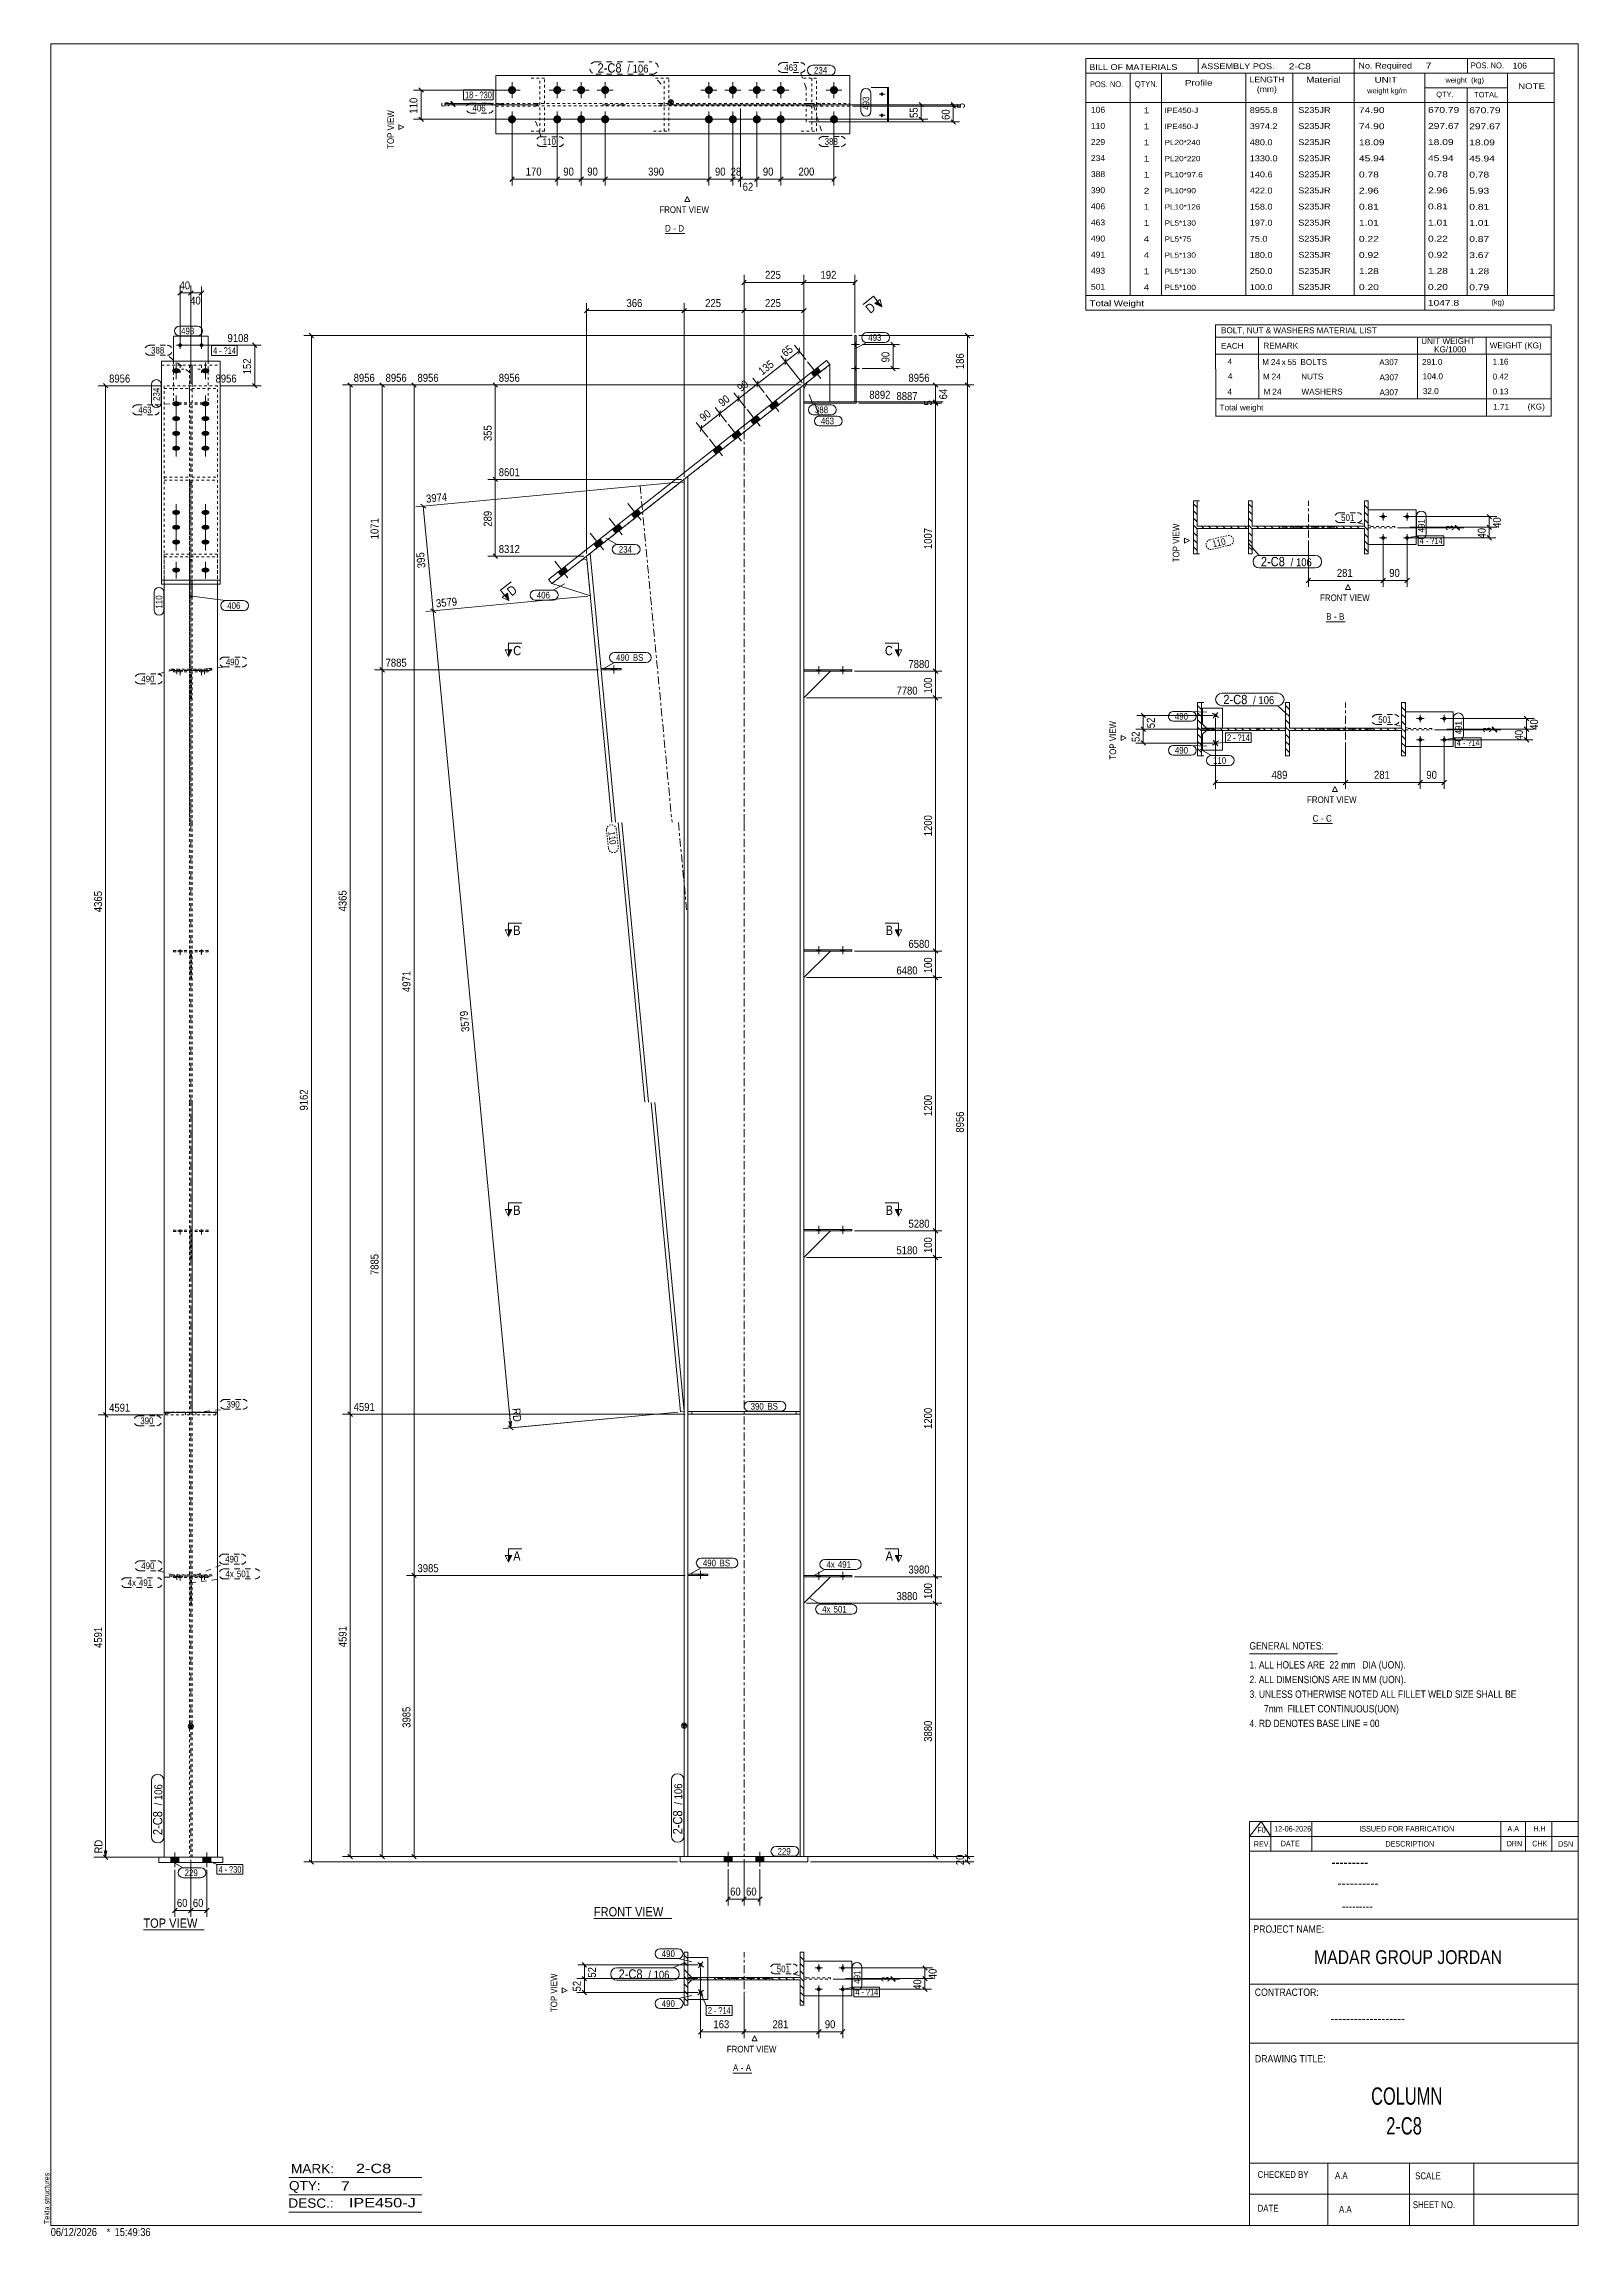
# Model space of a CAD drawing. Header units: millimetres. Extents: x 2 to 579, y 1 to 825.
import ezdxf

# ---------------------------------------------------------------- set-up
doc = ezdxf.new("R2010")
doc.units = ezdxf.units.MM
for name, pattern in [('XKITLINE00', [0]), ('XKITLINE01', [4, 1, -1, 1, -1]), ('XKITLINE02', [4, 2, -2]), ('XKITLINE03', [6, 3, -1, 1, -1]), ('XKITLINE04', [3, 0.5, -0.5, 0.5, -0.5, 0.5, -0.5])]:
    doc.linetypes.add(name, pattern=pattern)
for name, color, linetype, lineweight in [('Bolt', 3, 'Continuous', 0), ('BoltMark', 7, 'Continuous', 0), ('Dimensions', 7, 'Continuous', 0), ('DrawingSheet', 5, 'Continuous', 0), ('OtherObjectType', 7, 'Continuous', 0), ('Part', 2, 'Continuous', 0), ('PartMark', 7, 'Continuous', 0), ('Section', 6, 'Continuous', 0)]:
    doc.layers.add(name, color=color, linetype=linetype, lineweight=lineweight)
doc.styles.add('@ARIAL_UNICODE_MS_BOLD', font='ARIAL.TTF')
doc.styles.add('ARIAL', font='ARIAL.TTF')
doc.styles.add('ARIAL_NARROW', font='ARIALN.TTF')
doc.styles.add('COMIC_SANS_MS_BOLD', font='COMICBD.TTF')
doc.styles.add('SWIS721_EX_BT', font='ARIAL.TTF')
doc.styles.add('SWISSE', font='ARIAL.TTF')

# ---------------------------------------------------------------- blocks, each defined once
blk = doc.blocks.new('*A1')
at = {"layer": 'Part', "color": 7, "linetype": 'XKITLINE00', "lineweight": 0}
for p, q in [((456.52, 650.75), (455.12, 652.15)), ((500.12, 650.25), (498.72, 651.65)), ((500.12, 652.95), (499.78, 653.29)), ((456.52, 648.05), (455.12, 649.45)), ((456.52, 645.36), (455.12, 646.76)), ((456.52, 642.67), (455.12, 644.07)), ((459.04, 642.84), (458.14, 643.74)), ((461.74, 642.84), (460.84, 643.74)), ((464.43, 642.84), (463.53, 643.74)), ((467.13, 642.84), (466.23, 643.74)), ((469.82, 642.84), (468.92, 643.74)), ((472.51, 642.84), (471.61, 643.74)), ((475.21, 642.84), (474.31, 643.74)), ((477.9, 642.84), (477, 643.74)), ((480.6, 642.84), (479.7, 643.74)), ((483.29, 642.84), (482.39, 643.74)), ((485.98, 642.84), (485.08, 643.74)), ((488.68, 642.84), (487.78, 643.74)), ((491.37, 642.84), (490.47, 643.74)), ((494.07, 642.84), (493.17, 643.74)), ((496.76, 642.84), (495.86, 643.74)), ((500.12, 642.17), (498.55, 643.74)), ((500.12, 647.56), (498.72, 648.96)), ((500.12, 644.87), (498.72, 646.27)), ((456.52, 639.97), (455.12, 641.37)), ((456.52, 637.28), (455.12, 638.68)), ((456.47, 634.64), (455.12, 635.98)), ((456.52, 634.58), (456.47, 634.64)), ((500.12, 639.48), (498.72, 640.88)), ((500.12, 636.78), (498.72, 638.18)), ((500.12, 634.09), (498.72, 635.49)), ((455.12, 633.29), (455.12, 633.29)), ((455.12, 633.29), (455.12, 633.29))]:
    blk.add_line(p, q, dxfattribs=at)
blk = doc.blocks.new('*A2')
at = {"layer": 'Part', "color": 7, "linetype": 'XKITLINE00', "lineweight": 0}
for p, q in [((435.8, 650.74), (434.4, 652.15)), ((435.8, 648.05), (434.4, 649.45)), ((435.8, 645.35), (434.4, 646.76)), ((435.8, 642.66), (434.4, 644.07)), ((438.32, 642.84), (437.42, 643.74)), ((441.01, 642.84), (440.11, 643.74)), ((443.7, 642.84), (442.8, 643.74)), ((446.4, 642.84), (445.5, 643.74)), ((449.09, 642.84), (448.19, 643.74)), ((451.79, 642.84), (450.89, 643.74)), ((454.48, 642.84), (453.58, 643.74)), ((435.8, 639.97), (434.4, 641.37)), ((435.8, 637.27), (434.4, 638.68)), ((435.74, 634.64), (434.4, 635.98)), ((435.8, 634.58), (435.74, 634.64))]:
    blk.add_line(p, q, dxfattribs=at)
blk = doc.blocks.new('*A3')
at = {"layer": 'Part', "color": 7, "linetype": 'XKITLINE00', "lineweight": 0}
for p, q in [((514.07, 577.05), (513.73, 577.39)), ((470.47, 574.85), (469.07, 576.25)), ((470.47, 572.15), (469.07, 573.55)), ((470.47, 569.46), (469.07, 570.86)), ((514.07, 574.35), (512.67, 575.75)), ((514.07, 571.66), (512.67, 573.06)), ((514.07, 568.96), (512.67, 570.36)), ((470.47, 566.76), (469.07, 568.16)), ((470.47, 564.07), (469.07, 565.47)), ((470.47, 561.38), (469.07, 562.78)), ((472.99, 566.94), (472.09, 567.84)), ((475.69, 566.94), (474.79, 567.84)), ((478.38, 566.94), (477.48, 567.84)), ((481.08, 566.94), (480.18, 567.84)), ((483.77, 566.94), (482.87, 567.84)), ((486.46, 566.94), (485.56, 567.84)), ((489.16, 566.94), (488.26, 567.84)), ((491.85, 566.94), (490.95, 567.84)), ((494.55, 566.94), (493.65, 567.84)), ((497.24, 566.94), (496.34, 567.84)), ((499.93, 566.94), (499.03, 567.84)), ((502.63, 566.94), (501.73, 567.84)), ((505.32, 566.94), (504.42, 567.84)), ((508.02, 566.94), (507.12, 567.84)), ((510.71, 566.94), (509.81, 567.84)), ((514.07, 566.27), (512.5, 567.84)), ((514.07, 563.58), (512.67, 564.98)), ((514.07, 560.88), (512.67, 562.28)), ((470.42, 558.73), (469.07, 560.08)), ((469.07, 557.39), (469.07, 557.39)), ((469.07, 557.39), (469.07, 557.39)), ((470.47, 558.68), (470.42, 558.73)), ((514.07, 558.19), (512.67, 559.59))]:
    blk.add_line(p, q, dxfattribs=at)
blk = doc.blocks.new('*A4')
at = {"layer": 'Part', "color": 7, "linetype": 'XKITLINE00', "lineweight": 0}
for p, q in [((437.41, 574.84), (436, 576.25)), ((437.41, 572.15), (436, 573.55)), ((437.41, 569.45), (436, 570.86)), ((437.41, 566.76), (436, 568.16)), ((437.41, 564.06), (436, 565.47)), ((437.41, 561.37), (436, 562.78)), ((439.92, 566.94), (439.02, 567.84)), ((442.61, 566.94), (441.71, 567.84)), ((445.31, 566.94), (444.41, 567.84)), ((448, 566.94), (447.1, 567.84)), ((450.7, 566.94), (449.8, 567.84)), ((453.39, 566.94), (452.49, 567.84)), ((456.09, 566.94), (455.19, 567.84)), ((458.78, 566.94), (457.88, 567.84)), ((461.47, 566.94), (460.57, 567.84)), ((464.17, 566.94), (463.27, 567.84)), ((466.86, 566.94), (465.96, 567.84)), ((469.07, 567.42), (468.66, 567.84)), ((437.35, 558.73), (436, 560.08)), ((437.41, 558.68), (437.35, 558.73))]:
    blk.add_line(p, q, dxfattribs=at)
blk = doc.blocks.new('*A5')
at = {"layer": 'Part', "color": 7, "linetype": 'XKITLINE00', "lineweight": 0}
for p, q in [((288.02, 107.41), (287.68, 107.76)), ((244.42, 105.21), (243.02, 106.61)), ((244.42, 102.52), (243.02, 103.92)), ((244.42, 99.83), (243.02, 101.23)), ((288.02, 104.72), (286.62, 106.12)), ((288.02, 102.03), (286.62, 103.43)), ((288.02, 99.33), (286.62, 100.73)), ((244.42, 97.13), (243.02, 98.53)), ((244.42, 94.44), (243.02, 95.84)), ((244.42, 91.74), (243.02, 93.14)), ((246.94, 97.31), (246.04, 98.21)), ((249.64, 97.31), (248.74, 98.21)), ((252.33, 97.31), (251.43, 98.21)), ((255.02, 97.31), (254.12, 98.21)), ((257.72, 97.31), (256.82, 98.21)), ((260.41, 97.31), (259.51, 98.21)), ((263.11, 97.31), (262.21, 98.21)), ((265.8, 97.31), (264.9, 98.21)), ((268.49, 97.31), (267.59, 98.21)), ((271.19, 97.31), (270.29, 98.21)), ((273.88, 97.31), (272.98, 98.21)), ((276.58, 97.31), (275.68, 98.21)), ((279.27, 97.31), (278.37, 98.21)), ((281.97, 97.31), (281.07, 98.21)), ((284.66, 97.31), (283.76, 98.21)), ((288.02, 96.64), (286.45, 98.21)), ((288.02, 93.94), (286.62, 95.34)), ((288.02, 91.25), (286.62, 92.65)), ((244.37, 89.1), (243.02, 90.45)), ((243.02, 87.76), (243.02, 87.76)), ((243.02, 87.76), (243.02, 87.76)), ((244.42, 89.05), (244.37, 89.1)), ((288.02, 88.56), (286.62, 89.96))]:
    blk.add_line(p, q, dxfattribs=at)
blk = doc.blocks.new('*A6')
at = {"layer": 'Bolt'}
for points in [[(291.96, 699.88), (290.73, 701.45), (293.08, 703.3), (294.32, 701.73)], [(291.96, 699.88), (290.73, 701.45), (293.08, 703.3), (294.32, 701.73)], [(269.19, 681.92), (267.95, 683.49), (270.31, 685.35), (271.55, 683.78)], [(269.19, 681.92), (267.95, 683.49), (270.31, 685.35), (271.55, 683.78)], [(276.26, 687.49), (275.02, 689.06), (277.38, 690.92), (278.61, 689.35)], [(276.26, 687.49), (275.02, 689.06), (277.38, 690.92), (278.61, 689.35)], [(262.12, 676.35), (260.88, 677.92), (263.24, 679.78), (264.48, 678.21)], [(262.12, 676.35), (260.88, 677.92), (263.24, 679.78), (264.48, 678.21)], [(255.05, 670.78), (253.82, 672.35), (256.17, 674.21), (257.41, 672.64)], [(255.05, 670.78), (253.82, 672.35), (256.17, 674.21), (257.41, 672.64)], [(217.36, 641.06), (216.12, 642.63), (218.48, 644.49), (219.72, 642.92)], [(217.36, 641.06), (216.12, 642.63), (218.48, 644.49), (219.72, 642.92)], [(224.43, 646.63), (223.19, 648.2), (225.54, 650.06), (226.78, 648.49)], [(224.43, 646.63), (223.19, 648.2), (225.54, 650.06), (226.78, 648.49)], [(210.29, 635.49), (209.05, 637.06), (211.41, 638.92), (212.65, 637.35)], [(210.29, 635.49), (209.05, 637.06), (211.41, 638.92), (212.65, 637.35)], [(196.94, 624.96), (195.7, 626.54), (198.06, 628.39), (199.3, 626.82)], [(196.94, 624.96), (195.7, 626.54), (198.06, 628.39), (199.3, 626.82)]]:
    blk.add_hatch(color=3, dxfattribs=at).paths.add_polyline_path(points, flags=17)
at = {"layer": 'Bolt', "color": 3, "linetype": 'XKITLINE00', "lineweight": 0}
for p, q in [((294.38, 699.23), (289.43, 705.52)), ((294.38, 699.23), (289.43, 705.52)), ((291.96, 699.88), (290.73, 701.45)), ((291.96, 699.88), (290.73, 701.45)), ((294.32, 701.73), (293.08, 703.3)), ((294.32, 701.73), (293.08, 703.3)), ((278.67, 686.85), (273.72, 693.13)), ((278.67, 686.85), (273.72, 693.13)), ((271.61, 681.28), (266.65, 687.56)), ((271.61, 681.28), (266.65, 687.56)), ((271.55, 683.78), (270.31, 685.35)), ((271.55, 683.78), (270.31, 685.35)), ((276.26, 687.49), (275.02, 689.06)), ((276.26, 687.49), (275.02, 689.06)), ((278.61, 689.35), (277.38, 690.92)), ((278.61, 689.35), (277.38, 690.92)), ((257.47, 670.14), (252.52, 676.42)), ((257.47, 670.14), (252.52, 676.42)), ((264.54, 675.71), (259.59, 681.99)), ((264.54, 675.71), (259.59, 681.99)), ((262.12, 676.35), (260.88, 677.92)), ((262.12, 676.35), (260.88, 677.92)), ((264.48, 678.21), (263.24, 679.78)), ((264.48, 678.21), (263.24, 679.78)), ((269.19, 681.92), (267.95, 683.49)), ((269.19, 681.92), (267.95, 683.49)), ((255.05, 670.78), (253.82, 672.35)), ((255.05, 670.78), (253.82, 672.35)), ((257.41, 672.64), (256.17, 674.21)), ((257.41, 672.64), (256.17, 674.21)), ((226.84, 645.99), (221.89, 652.27)), ((226.84, 645.99), (221.89, 652.27)), ((219.78, 640.42), (214.82, 646.7)), ((219.78, 640.42), (214.82, 646.7)), ((219.72, 642.92), (218.48, 644.49)), ((219.72, 642.92), (218.48, 644.49)), ((224.43, 646.63), (223.19, 648.2)), ((224.43, 646.63), (223.19, 648.2)), ((226.78, 648.49), (225.54, 650.06)), ((226.78, 648.49), (225.54, 650.06)), ((212.71, 634.85), (207.75, 641.13)), ((212.71, 634.85), (207.75, 641.13)), ((210.29, 635.49), (209.05, 637.06)), ((210.29, 635.49), (209.05, 637.06)), ((212.65, 637.35), (211.41, 638.92)), ((212.65, 637.35), (211.41, 638.92)), ((217.36, 641.06), (216.12, 642.63)), ((217.36, 641.06), (216.12, 642.63)), ((199.36, 624.32), (194.4, 630.61)), ((199.36, 624.32), (194.4, 630.61)), ((196.94, 624.96), (195.7, 626.54)), ((196.94, 624.96), (195.7, 626.54)), ((199.3, 626.82), (198.06, 628.39)), ((199.3, 626.82), (198.06, 628.39))]:
    blk.add_line(p, q, dxfattribs=at)
blk = doc.blocks.new('*A7')
at = {"layer": 'Bolt'}
for points in [[(261.02, 143.63), (261.02, 141.63), (258.02, 141.63), (258.02, 143.63)], [(261.02, 143.63), (261.02, 141.63), (258.02, 141.63), (258.02, 143.63)], [(273.02, 143.63), (273.02, 141.63), (270.02, 141.63), (270.02, 143.63)], [(273.02, 143.63), (273.02, 141.63), (270.02, 141.63), (270.02, 143.63)]]:
    blk.add_hatch(color=3, dxfattribs=at).paths.add_polyline_path(points, flags=17)
at = {"layer": 'Bolt', "color": 3, "linetype": 'XKITLINE00', "lineweight": 0}
for p, q in [((258.02, 143.63), (258.02, 141.63)), ((258.02, 143.63), (258.02, 141.63)), ((259.52, 145.38), (259.52, 139.88)), ((259.52, 145.38), (259.52, 139.88)), ((261.02, 143.63), (261.02, 141.63)), ((261.02, 143.63), (261.02, 141.63)), ((270.02, 143.63), (270.02, 141.63)), ((270.02, 143.63), (270.02, 141.63)), ((271.52, 145.38), (271.52, 139.88)), ((271.52, 145.38), (271.52, 139.88)), ((273.02, 143.63), (273.02, 141.63)), ((273.02, 143.63), (273.02, 141.63))]:
    blk.add_line(p, q, dxfattribs=at)
blk = doc.blocks.new('*A8')
at = {"layer": 'Bolt'}
for points in [[(294.32, 379.33), (294.32, 378.83), (292.92, 378.83), (292.92, 379.33)], [(294.32, 379.33), (294.32, 378.83), (292.92, 378.83), (292.92, 379.33)], [(303.32, 379.33), (303.32, 378.83), (301.92, 378.83), (301.92, 379.33)], [(303.32, 379.33), (303.32, 378.83), (301.92, 378.83), (301.92, 379.33)]]:
    blk.add_hatch(color=3, dxfattribs=at).paths.add_polyline_path(points, flags=17)
at = {"layer": 'Bolt', "color": 3, "linetype": 'XKITLINE00', "lineweight": 0}
for p, q in [((292.92, 378.83), (292.92, 379.33)), ((292.92, 378.83), (292.92, 379.33)), ((293.62, 377.67), (293.62, 380.67)), ((293.62, 377.67), (293.62, 380.67)), ((294.32, 378.83), (294.32, 379.33)), ((294.32, 378.83), (294.32, 379.33)), ((301.92, 378.83), (301.92, 379.33)), ((301.92, 378.83), (301.92, 379.33)), ((302.62, 377.67), (302.62, 380.67)), ((302.62, 377.67), (302.62, 380.67)), ((303.32, 378.83), (303.32, 379.33)), ((303.32, 378.83), (303.32, 379.33))]:
    blk.add_line(p, q, dxfattribs=at)
blk = doc.blocks.new('*A9')
at = {"layer": 'Bolt'}
for points in [[(294.32, 249.33), (294.32, 248.83), (292.92, 248.83), (292.92, 249.33)], [(294.32, 249.33), (294.32, 248.83), (292.92, 248.83), (292.92, 249.33)], [(303.32, 249.33), (303.32, 248.83), (301.92, 248.83), (301.92, 249.33)], [(303.32, 249.33), (303.32, 248.83), (301.92, 248.83), (301.92, 249.33)]]:
    blk.add_hatch(color=3, dxfattribs=at).paths.add_polyline_path(points, flags=17)
at = {"layer": 'Bolt', "color": 3, "linetype": 'XKITLINE00', "lineweight": 0}
for p, q in [((292.92, 248.83), (292.92, 249.33)), ((292.92, 248.83), (292.92, 249.33)), ((293.62, 247.67), (293.62, 250.67)), ((293.62, 247.67), (293.62, 250.67)), ((294.32, 248.83), (294.32, 249.33)), ((294.32, 248.83), (294.32, 249.33)), ((301.92, 248.83), (301.92, 249.33)), ((301.92, 248.83), (301.92, 249.33)), ((302.62, 247.67), (302.62, 250.67)), ((302.62, 247.67), (302.62, 250.67)), ((303.32, 248.83), (303.32, 249.33)), ((303.32, 248.83), (303.32, 249.33))]:
    blk.add_line(p, q, dxfattribs=at)
blk = doc.blocks.new('*A10')
at = {"layer": 'Bolt', "color": 3, "linetype": 'XKITLINE02', "lineweight": 0}
for p, q in [((248.24, 249.33), (248.24, 249.83)), ((249.22, 247.98), (249.22, 250.98)), ((250.2, 249.33), (250.2, 249.83))]:
    blk.add_line(p, q, dxfattribs=at)
blk = doc.blocks.new('*A11')
at = {"layer": 'Bolt'}
blk.add_hatch(color=3, dxfattribs=at).paths.add_polyline_path([(248.24, 249.33), (248.24, 249.83), (250.2, 249.83), (250.2, 249.33)], flags=17)
at = {"layer": 'Bolt', "color": 3, "linetype": 'XKITLINE00', "lineweight": 0}
for p, q in [((248.24, 249.33), (248.24, 249.83)), ((249.22, 247.98), (249.22, 250.98)), ((250.2, 249.33), (250.2, 249.83))]:
    blk.add_line(p, q, dxfattribs=at)
blk = doc.blocks.new('*A12')
at = {"layer": 'Bolt'}
for points in [[(294.32, 484.51), (294.32, 484.01), (292.92, 484.01), (292.92, 484.51)], [(294.32, 484.51), (294.32, 484.01), (292.92, 484.01), (292.92, 484.51)], [(303.32, 484.51), (303.32, 484.01), (301.92, 484.01), (301.92, 484.51)], [(303.32, 484.51), (303.32, 484.01), (301.92, 484.01), (301.92, 484.51)]]:
    blk.add_hatch(color=3, dxfattribs=at).paths.add_polyline_path(points, flags=17)
at = {"layer": 'Bolt', "color": 3, "linetype": 'XKITLINE00', "lineweight": 0}
for p, q in [((292.92, 484.01), (292.92, 484.51)), ((292.92, 484.01), (292.92, 484.51)), ((293.62, 482.85), (293.62, 485.85)), ((293.62, 482.85), (293.62, 485.85)), ((294.32, 484.01), (294.32, 484.51)), ((294.32, 484.01), (294.32, 484.51)), ((301.92, 484.01), (301.92, 484.51)), ((301.92, 484.01), (301.92, 484.51)), ((302.62, 482.85), (302.62, 485.85)), ((302.62, 482.85), (302.62, 485.85)), ((303.32, 484.01), (303.32, 484.51)), ((303.32, 484.01), (303.32, 484.51))]:
    blk.add_line(p, q, dxfattribs=at)
blk = doc.blocks.new('*A13')
at = {"layer": 'Bolt'}
for points in [[(294.32, 589.69), (294.32, 589.19), (292.92, 589.19), (292.92, 589.69)], [(294.32, 589.69), (294.32, 589.19), (292.92, 589.19), (292.92, 589.69)], [(303.32, 589.69), (303.32, 589.19), (301.92, 589.19), (301.92, 589.69)], [(303.32, 589.69), (303.32, 589.19), (301.92, 589.19), (301.92, 589.69)]]:
    blk.add_hatch(color=3, dxfattribs=at).paths.add_polyline_path(points, flags=17)
at = {"layer": 'Bolt', "color": 3, "linetype": 'XKITLINE00', "lineweight": 0}
for p, q in [((292.92, 589.19), (292.92, 589.69)), ((292.92, 589.19), (292.92, 589.69)), ((293.62, 588.03), (293.62, 591.03)), ((293.62, 588.03), (293.62, 591.03)), ((294.32, 589.19), (294.32, 589.69)), ((294.32, 589.19), (294.32, 589.69)), ((301.92, 589.19), (301.92, 589.69)), ((301.92, 589.19), (301.92, 589.69)), ((302.62, 588.03), (302.62, 591.03)), ((302.62, 588.03), (302.62, 591.03)), ((303.32, 589.19), (303.32, 589.69)), ((303.32, 589.19), (303.32, 589.69))]:
    blk.add_line(p, q, dxfattribs=at)
blk = doc.blocks.new('*A14')
at = {"layer": 'Bolt', "color": 3, "linetype": 'XKITLINE02', "lineweight": 0}
for p, q in [((215.64, 589.69), (215.64, 590.19)), ((216.62, 588.34), (216.62, 591.34)), ((217.6, 589.69), (217.6, 590.19))]:
    blk.add_line(p, q, dxfattribs=at)
blk = doc.blocks.new('*A15')
at = {"layer": 'Bolt'}
blk.add_hatch(color=3, dxfattribs=at).paths.add_polyline_path([(215.64, 589.69), (215.64, 590.19), (217.6, 590.19), (217.6, 589.69)], flags=17)
at = {"layer": 'Bolt', "color": 3, "linetype": 'XKITLINE00', "lineweight": 0}
for p, q in [((215.64, 589.69), (215.64, 590.19)), ((216.62, 588.34), (216.62, 591.34)), ((217.6, 589.69), (217.6, 590.19))]:
    blk.add_line(p, q, dxfattribs=at)
blk = doc.blocks.new('*A16')
at = {"layer": 'Bolt'}
for points in [[(307.22, 712.7), (307.72, 712.7), (307.72, 711.3), (307.22, 711.3)], [(307.22, 703.7), (307.72, 703.7), (307.72, 702.3), (307.22, 702.3)]]:
    blk.add_hatch(color=3, dxfattribs=at).paths.add_polyline_path(points, flags=17)
at = {"layer": 'Bolt', "color": 3, "linetype": 'XKITLINE00', "lineweight": 0}
for p, q in [((305.88, 712), (308.88, 712)), ((307.22, 712.7), (307.72, 712.7)), ((307.22, 711.3), (307.72, 711.3)), ((305.88, 703), (308.88, 703)), ((307.22, 703.7), (307.72, 703.7)), ((307.22, 702.3), (307.72, 702.3))]:
    blk.add_line(p, q, dxfattribs=at)
blk = doc.blocks.new('*A17')
at = {"layer": 'Bolt'}
for points in [[(307.22, 712.7), (307.72, 712.7), (307.72, 711.3), (307.22, 711.3)], [(307.22, 703.7), (307.72, 703.7), (307.72, 702.3), (307.22, 702.3)]]:
    blk.add_hatch(color=3, dxfattribs=at).paths.add_polyline_path(points, flags=17)
at = {"layer": 'Bolt', "color": 3, "linetype": 'XKITLINE00', "lineweight": 0}
for p, q in [((305.88, 712), (308.88, 712)), ((307.22, 712.7), (307.72, 712.7)), ((307.22, 711.3), (307.72, 711.3)), ((305.88, 703), (308.88, 703)), ((307.22, 703.7), (307.72, 703.7)), ((307.22, 702.3), (307.72, 702.3))]:
    blk.add_line(p, q, dxfattribs=at)
blk = doc.blocks.new('*A18')
at = {"layer": 'Part', "color": 2, "linetype": 'XKITLINE00', "lineweight": 0}
for p, q in [((296.54, 706.03), (192.09, 623.69)), ((193.33, 622.12), (297.78, 704.46)), ((297.78, 704.46), (296.54, 706.03)), ((192.09, 623.69), (193.33, 622.12))]:
    blk.add_line(p, q, dxfattribs=at)
blk = doc.blocks.new('*A19')
at = {"layer": 'Part'}
blk.add_hatch(color=2, dxfattribs=at).paths.add_polyline_path([(242.22, 193.33), (243.82, 193.33), (243.02, 191.93)], flags=17)
at = {"layer": 'Part', "color": 7, "linetype": 'XKITLINE01', "lineweight": 0}
for p, q in [((288.02, 696.77), (243.02, 661.29)), ((243.02, 143.63), (288.02, 143.63))]:
    blk.add_line(p, q, dxfattribs=at)
at = {"layer": 'Part', "color": 2, "linetype": 'XKITLINE00', "lineweight": 0}
for p, q in [((286.62, 532.39), (286.62, 695.66)), ((288.02, 532.39), (288.02, 696.77)), ((243.02, 661.29), (243.02, 532.39)), ((244.42, 662.4), (244.42, 532.39)), ((243.02, 532.29), (243.02, 427.21)), ((244.42, 532.29), (244.42, 427.21)), ((286.62, 427.21), (286.62, 532.29)), ((288.02, 427.21), (288.02, 532.29)), ((243.02, 427.11), (243.02, 192.03)), ((244.42, 427.11), (244.42, 192.03)), ((286.62, 192.03), (286.62, 427.11)), ((288.02, 192.03), (288.02, 427.11)), ((243.02, 191.93), (242.22, 193.33)), ((242.22, 193.33), (243.82, 193.33)), ((243.82, 193.33), (243.02, 191.93)), ((243.02, 191.93), (243.02, 143.63)), ((244.42, 191.93), (244.42, 143.63)), ((286.62, 143.63), (286.62, 191.93)), ((288.02, 143.63), (288.02, 191.93))]:
    blk.add_line(p, q, dxfattribs=at)
at = {"layer": 'Part', "color": 7, "linetype": 'XKITLINE03', "lineweight": 0}
for p, q in [((265.52, 532.39), (265.52, 689.03)), ((265.52, 427.21), (265.52, 532.29)), ((265.52, 192.03), (265.52, 427.11)), ((265.52, 133.63), (265.52, 191.93))]:
    blk.add_line(p, q, dxfattribs=at)
at = {"layer": 'Part', "color": 2, "linetype": 'XKITLINE00', "lineweight": 0}
blk.add_circle((243.02, 192.83), 1, dxfattribs=at)
blk = doc.blocks.new('*A20')
at = {"layer": 'Part', "color": 7, "linetype": 'XKITLINE01', "lineweight": 0}
for p, q in [((286.62, 310.93), (244.42, 310.93)), ((244.42, 310.93), (244.42, 309.93)), ((286.62, 309.93), (244.42, 309.93)), ((245.92, 309.93), (245.92, 310.93)), ((285.12, 309.93), (285.12, 310.93)), ((286.62, 309.93), (286.62, 310.93))]:
    blk.add_line(p, q, dxfattribs=at)
blk = doc.blocks.new('*A21')
at = {"layer": 'Part', "color": 2, "linetype": 'XKITLINE00', "lineweight": 0}
for p, q in [((286.62, 310.93), (244.42, 310.93)), ((244.42, 309.93), (286.62, 309.93))]:
    blk.add_line(p, q, dxfattribs=at)
at = {"layer": 'Part', "color": 7, "linetype": 'XKITLINE01', "lineweight": 0}
for p, q in [((244.42, 310.93), (244.42, 309.93)), ((245.92, 309.93), (245.92, 310.93)), ((285.12, 309.93), (285.12, 310.93)), ((286.62, 310.93), (286.62, 309.93))]:
    blk.add_line(p, q, dxfattribs=at)
blk = doc.blocks.new('*A22')
at = {"layer": 'Part', "color": 7, "linetype": 'XKITLINE01', "lineweight": 0}
for p, q in [((206.37, 632.4), (241.86, 660.38)), ((207.68, 633.43), (241.85, 660.39)), ((241.86, 660.38), (241.85, 660.39)), ((241.85, 660.39), (241.87, 660.38)), ((243.02, 532.39), (243.02, 659.82)), ((243.02, 427.21), (243.02, 532.29)), ((243.02, 310.93), (243.02, 427.11))]:
    blk.add_line(p, q, dxfattribs=at)
at = {"layer": 'Part', "color": 2, "linetype": 'XKITLINE00', "lineweight": 0}
for p, q in [((243.02, 659.82), (241.86, 660.38)), ((241.87, 660.38), (243.02, 659.82)), ((215.87, 532.39), (206.37, 632.4)), ((207.68, 633.43), (217.28, 532.39)), ((228.22, 427.21), (218.24, 532.29)), ((219.64, 532.29), (229.62, 427.21)), ((241.63, 310.8), (230.58, 427.11)), ((231.99, 427.11), (243.02, 310.93)), ((243.02, 310.93), (241.63, 310.8))]:
    blk.add_line(p, q, dxfattribs=at)
at = {"layer": 'Part', "color": 7, "linetype": 'XKITLINE03', "lineweight": 0}
for p, q in [((226.46, 658.93), (238.47, 532.39)), ((240.84, 532.29), (243.97, 499.35))]:
    blk.add_line(p, q, dxfattribs=at)
blk = doc.blocks.new('*A23')
at = {"layer": 'Part', "color": 2, "linetype": 'XKITLINE00', "lineweight": 0}
for p, q in [((289.52, 143.63), (241.52, 143.63)), ((241.52, 143.63), (241.52, 141.63)), ((289.52, 141.63), (241.52, 141.63)), ((289.52, 143.63), (289.52, 141.63))]:
    blk.add_line(p, q, dxfattribs=at)
blk = doc.blocks.new('*A24')
at = {"layer": 'Part', "color": 7, "linetype": 'XKITLINE01', "lineweight": 0}
for p, q in [((205.2, 631.47), (193.33, 622.12)), ((207.79, 617.47), (206.52, 630.91))]:
    blk.add_line(p, q, dxfattribs=at)
at = {"layer": 'Part', "color": 2, "linetype": 'XKITLINE00', "lineweight": 0}
for p, q in [((206.52, 630.91), (205.2, 631.47)), ((207.79, 617.47), (193.33, 622.12))]:
    blk.add_line(p, q, dxfattribs=at)
blk = doc.blocks.new('*A25')
at = {"layer": 'Part', "color": 2, "linetype": 'XKITLINE00', "lineweight": 0}
for p, q in [((288.02, 379.33), (306.02, 379.33)), ((306.02, 379.33), (306.02, 378.83)), ((306.02, 378.83), (288.02, 378.83))]:
    blk.add_line(p, q, dxfattribs=at)
at = {"layer": 'Part', "color": 7, "linetype": 'XKITLINE01', "lineweight": 0}
blk.add_line((288.02, 378.83), (288.02, 379.33), dxfattribs=at)
blk = doc.blocks.new('*A26')
at = {"layer": 'Part', "color": 2, "linetype": 'XKITLINE00', "lineweight": 0}
blk.add_line((288.02, 368.83), (298.02, 378.83), dxfattribs=at)
at = {"layer": 'Part', "color": 7, "linetype": 'XKITLINE01', "lineweight": 0}
for p, q in [((288.02, 378.83), (288.02, 368.83)), ((298.02, 378.83), (288.02, 378.83))]:
    blk.add_line(p, q, dxfattribs=at)
blk = doc.blocks.new('*A27')
at = {"layer": 'Part', "color": 2, "linetype": 'XKITLINE00', "lineweight": 0}
for p, q in [((288.02, 249.33), (306.02, 249.33)), ((306.02, 248.83), (288.02, 248.83)), ((306.02, 249.33), (306.02, 248.83))]:
    blk.add_line(p, q, dxfattribs=at)
at = {"layer": 'Part', "color": 7, "linetype": 'XKITLINE01', "lineweight": 0}
blk.add_line((288.02, 248.83), (288.02, 249.33), dxfattribs=at)
blk = doc.blocks.new('*A28')
at = {"layer": 'Part', "color": 2, "linetype": 'XKITLINE00', "lineweight": 0}
blk.add_line((288.02, 238.83), (298.02, 248.83), dxfattribs=at)
at = {"layer": 'Part', "color": 7, "linetype": 'XKITLINE01', "lineweight": 0}
for p, q in [((288.02, 248.83), (288.02, 238.83)), ((298.02, 248.83), (288.02, 248.83))]:
    blk.add_line(p, q, dxfattribs=at)
blk = doc.blocks.new('*A29')
at = {"layer": 'Part', "color": 7, "linetype": 'XKITLINE01', "lineweight": 0}
for p, q in [((251.92, 249.83), (244.42, 249.83)), ((244.42, 249.83), (244.42, 249.33)), ((244.42, 249.33), (251.92, 249.33)), ((245.92, 249.33), (245.92, 249.83)), ((251.92, 249.33), (251.92, 249.83))]:
    blk.add_line(p, q, dxfattribs=at)
blk = doc.blocks.new('*A30')
at = {"layer": 'Part', "color": 2, "linetype": 'XKITLINE00', "lineweight": 0}
for p, q in [((244.42, 249.83), (251.92, 249.83)), ((251.92, 249.33), (244.42, 249.33)), ((251.92, 249.83), (251.92, 249.33))]:
    blk.add_line(p, q, dxfattribs=at)
at = {"layer": 'Part', "color": 7, "linetype": 'XKITLINE01', "lineweight": 0}
for p, q in [((244.42, 249.33), (244.42, 249.83)), ((245.92, 249.33), (245.92, 249.83))]:
    blk.add_line(p, q, dxfattribs=at)
blk = doc.blocks.new('*A31')
at = {"layer": 'Part', "color": 2, "linetype": 'XKITLINE00', "lineweight": 0}
for p, q in [((288.02, 484.51), (306.02, 484.51)), ((306.02, 484.01), (288.02, 484.01)), ((306.02, 484.51), (306.02, 484.01))]:
    blk.add_line(p, q, dxfattribs=at)
at = {"layer": 'Part', "color": 7, "linetype": 'XKITLINE01', "lineweight": 0}
blk.add_line((288.02, 484.01), (288.02, 484.51), dxfattribs=at)
blk = doc.blocks.new('*A32')
at = {"layer": 'Part', "color": 2, "linetype": 'XKITLINE00', "lineweight": 0}
blk.add_line((288.02, 474.01), (298.02, 484.01), dxfattribs=at)
at = {"layer": 'Part', "color": 7, "linetype": 'XKITLINE01', "lineweight": 0}
for p, q in [((288.02, 484.01), (288.02, 474.01)), ((298.02, 484.01), (288.02, 484.01))]:
    blk.add_line(p, q, dxfattribs=at)
blk = doc.blocks.new('*A33')
at = {"layer": 'Part', "color": 2, "linetype": 'XKITLINE00', "lineweight": 0}
for p, q in [((288.02, 589.69), (306.02, 589.69)), ((306.02, 589.19), (288.02, 589.19)), ((306.02, 589.69), (306.02, 589.19))]:
    blk.add_line(p, q, dxfattribs=at)
at = {"layer": 'Part', "color": 7, "linetype": 'XKITLINE01', "lineweight": 0}
blk.add_line((288.02, 589.19), (288.02, 589.69), dxfattribs=at)
blk = doc.blocks.new('*A34')
at = {"layer": 'Part', "color": 2, "linetype": 'XKITLINE00', "lineweight": 0}
blk.add_line((288.02, 579.19), (298.02, 589.19), dxfattribs=at)
at = {"layer": 'Part', "color": 7, "linetype": 'XKITLINE01', "lineweight": 0}
for p, q in [((288.02, 589.19), (288.02, 579.19)), ((298.02, 589.19), (288.02, 589.19))]:
    blk.add_line(p, q, dxfattribs=at)
blk = doc.blocks.new('*A35')
at = {"layer": 'Part', "color": 7, "linetype": 'XKITLINE01', "lineweight": 0}
for p, q in [((219.32, 590.19), (211.82, 590.19)), ((211.82, 590.19), (211.82, 589.69)), ((211.82, 589.69), (219.32, 589.69)), ((213.32, 589.69), (213.32, 590.19)), ((219.32, 589.69), (219.32, 590.19))]:
    blk.add_line(p, q, dxfattribs=at)
blk = doc.blocks.new('*A36')
at = {"layer": 'Part', "color": 2, "linetype": 'XKITLINE00', "lineweight": 0}
for p, q in [((211.82, 590.19), (211.82, 589.87)), ((211.82, 590.19), (219.32, 590.19)), ((219.32, 589.69), (211.84, 589.69)), ((219.32, 590.19), (219.32, 589.69))]:
    blk.add_line(p, q, dxfattribs=at)
at = {"layer": 'Part', "color": 7, "linetype": 'XKITLINE01', "lineweight": 0}
for p, q in [((211.82, 589.87), (211.82, 589.69)), ((211.82, 589.69), (211.84, 589.69)), ((213.32, 589.69), (213.32, 590.19))]:
    blk.add_line(p, q, dxfattribs=at)
blk = doc.blocks.new('*A37')
at = {"layer": 'Part', "color": 7, "linetype": 'XKITLINE01', "lineweight": 0}
for p, q in [((289.2, 697.7), (297.78, 704.46)), ((288.02, 690.4), (288.02, 695.27)), ((297.78, 690.4), (288.02, 690.4))]:
    blk.add_line(p, q, dxfattribs=at)
at = {"layer": 'Part', "color": 2, "linetype": 'XKITLINE00', "lineweight": 0}
for p, q in [((297.78, 704.46), (297.78, 690.4)), ((289.2, 697.7), (288.02, 695.27))]:
    blk.add_line(p, q, dxfattribs=at)
blk = doc.blocks.new('*A38')
at = {"layer": 'Part', "color": 2, "linetype": 'XKITLINE00', "lineweight": 0}
for p, q in [((307.22, 690.4), (307.22, 715.4)), ((307.22, 715.4), (307.72, 715.4)), ((307.72, 715.4), (307.72, 690.4)), ((307.72, 690.4), (307.22, 690.4))]:
    blk.add_line(p, q, dxfattribs=at)
blk = doc.blocks.new('*A39')
at = {"layer": 'Part', "color": 2, "linetype": 'XKITLINE00', "lineweight": 0}
for p, q in [((288.02, 690.4), (288.02, 689.9)), ((288.02, 690.4), (307.72, 690.4)), ((307.72, 689.9), (288.02, 689.9)), ((307.72, 690.4), (307.72, 689.9))]:
    blk.add_line(p, q, dxfattribs=at)
blk = doc.blocks.new('*A40')
at = {"layer": 'Bolt'}
for points in [[(52.08, 701.17), (52.05, 701.17), (52.01, 701.18), (51.97, 701.18), (51.94, 701.18), (51.9, 701.18), (51.86, 701.19), (51.83, 701.19), (51.79, 701.2), (51.76, 701.2), (51.72, 701.21), (51.68, 701.21), (51.65, 701.22), (51.61, 701.23), (51.58, 701.24), (51.55, 701.24), (51.51, 701.25), (51.48, 701.26), (51.45, 701.27), (51.41, 701.28), (51.38, 701.29), (51.35, 701.31), (51.32, 701.32), (51.29, 701.33), (51.26, 701.34), (51.23, 701.36), (51.2, 701.37), (51.17, 701.38), (51.14, 701.4), (51.11, 701.41), (51.09, 701.43), (51.06, 701.45), (51.03, 701.46), (51.01, 701.48), (50.98, 701.5), (50.96, 701.51), (50.94, 701.53), (50.91, 701.55), (50.89, 701.57), (50.87, 701.59), (50.85, 701.61), (50.83, 701.62), (50.81, 701.64), (50.8, 701.66), (50.78, 701.68), (50.76, 701.71), (50.75, 701.73), (50.73, 701.75), (50.72, 701.77), (50.71, 701.79), (50.7, 701.81), (50.68, 701.83), (50.67, 701.85), (50.66, 701.88), (50.66, 701.9), (50.65, 701.92), (50.64, 701.94), (50.64, 701.97), (50.63, 701.99), (50.63, 702.01), (50.62, 702.03), (50.62, 702.06), (50.62, 702.08), (50.62, 702.1), (50.62, 702.13), (50.62, 702.15), (50.62, 702.17), (50.63, 702.19), (50.63, 702.22), (50.64, 702.24), (50.64, 702.26), (50.65, 702.28), (50.66, 702.31), (50.66, 702.33), (50.67, 702.35), (50.68, 702.37), (50.7, 702.39), (50.71, 702.42), (50.72, 702.44), (50.73, 702.46), (50.75, 702.48), (50.76, 702.5), (50.78, 702.52), (50.8, 702.54), (50.81, 702.56), (50.83, 702.58), (50.85, 702.6), (50.87, 702.62), (50.89, 702.64), (50.91, 702.66), (50.94, 702.67), (50.96, 702.69), (50.98, 702.71), (51.01, 702.73), (51.03, 702.74), (51.06, 702.76), (51.09, 702.77), (51.11, 702.79), (51.14, 702.81), (51.17, 702.82), (51.2, 702.83), (51.23, 702.85), (51.26, 702.86), (51.29, 702.87), (51.32, 702.89), (51.35, 702.9), (51.38, 702.91), (51.41, 702.92), (51.45, 702.93), (51.48, 702.94), (51.51, 702.95), (51.55, 702.96), (51.58, 702.97), (51.61, 702.98), (51.65, 702.98), (51.68, 702.99), (51.72, 703), (51.76, 703), (51.79, 703.01), (51.83, 703.01), (51.86, 703.02), (51.9, 703.02), (51.94, 703.02), (51.97, 703.03), (52.01, 703.03), (52.05, 703.03), (52.08, 703.03), (52.12, 703.03), (52.16, 703.03), (52.19, 703.03), (52.23, 703.03), (52.27, 703.03), (52.3, 703.02), (52.34, 703.02), (52.38, 703.02), (52.41, 703.01), (52.45, 703.01), (52.48, 703), (52.52, 703), (52.55, 702.99), (52.59, 702.98), (52.62, 702.98), (52.66, 702.97), (52.69, 702.96), (52.73, 702.95), (52.76, 702.94), (52.79, 702.93), (52.83, 702.92), (52.86, 702.91), (52.89, 702.9), (52.92, 702.89), (52.95, 702.87), (52.98, 702.86), (53.01, 702.85), (53.04, 702.83), (53.07, 702.82), (53.1, 702.81), (53.13, 702.79), (53.15, 702.77), (53.18, 702.76), (53.21, 702.74), (53.23, 702.73), (53.26, 702.71), (53.28, 702.69), (53.3, 702.67), (53.32, 702.66), (53.35, 702.64), (53.37, 702.62), (53.39, 702.6), (53.41, 702.58), (53.42, 702.56), (53.44, 702.54), (53.46, 702.52), (53.48, 702.5), (53.49, 702.48), (53.51, 702.46), (53.52, 702.44), (53.53, 702.42), (53.54, 702.39), (53.55, 702.37), (53.57, 702.35), (53.57, 702.33), (53.58, 702.31), (53.59, 702.28), (53.6, 702.26), (53.6, 702.24), (53.61, 702.22), (53.61, 702.19), (53.62, 702.17), (53.62, 702.15), (53.62, 702.13), (53.62, 702.1), (53.62, 702.08), (53.62, 702.06), (53.62, 702.03), (53.61, 702.01), (53.61, 701.99), (53.6, 701.97), (53.6, 701.94), (53.59, 701.92), (53.58, 701.9), (53.57, 701.88), (53.57, 701.85), (53.55, 701.83), (53.54, 701.81), (53.53, 701.79), (53.52, 701.77), (53.51, 701.75), (53.49, 701.73), (53.48, 701.71), (53.46, 701.68), (53.44, 701.66), (53.42, 701.64), (53.41, 701.62), (53.39, 701.61), (53.37, 701.59), (53.35, 701.57), (53.32, 701.55), (53.3, 701.53), (53.28, 701.51), (53.26, 701.5), (53.23, 701.48), (53.21, 701.46), (53.18, 701.45), (53.15, 701.43), (53.13, 701.41), (53.1, 701.4), (53.07, 701.38), (53.04, 701.37), (53.01, 701.36), (52.98, 701.34), (52.95, 701.33), (52.92, 701.32), (52.89, 701.31), (52.86, 701.29), (52.83, 701.28), (52.79, 701.27), (52.76, 701.26), (52.73, 701.25), (52.69, 701.24), (52.66, 701.24), (52.62, 701.23), (52.59, 701.22), (52.55, 701.21), (52.52, 701.21), (52.48, 701.2), (52.45, 701.2), (52.41, 701.19), (52.38, 701.19), (52.34, 701.18), (52.3, 701.18), (52.27, 701.18), (52.23, 701.18), (52.19, 701.17), (52.16, 701.17), (52.12, 701.17)], [(63.08, 701.17), (63.05, 701.17), (63.01, 701.18), (62.97, 701.18), (62.94, 701.18), (62.9, 701.18), (62.86, 701.19), (62.83, 701.19), (62.79, 701.2), (62.76, 701.2), (62.72, 701.21), (62.68, 701.21), (62.65, 701.22), (62.61, 701.23), (62.58, 701.24), (62.55, 701.24), (62.51, 701.25), (62.48, 701.26), (62.45, 701.27), (62.41, 701.28), (62.38, 701.29), (62.35, 701.31), (62.32, 701.32), (62.29, 701.33), (62.26, 701.34), (62.23, 701.36), (62.2, 701.37), (62.17, 701.38), (62.14, 701.4), (62.11, 701.41), (62.09, 701.43), (62.06, 701.45), (62.03, 701.46), (62.01, 701.48), (61.98, 701.5), (61.96, 701.51), (61.94, 701.53), (61.91, 701.55), (61.89, 701.57), (61.87, 701.59), (61.85, 701.61), (61.83, 701.62), (61.81, 701.64), (61.8, 701.66), (61.78, 701.68), (61.76, 701.71), (61.75, 701.73), (61.73, 701.75), (61.72, 701.77), (61.71, 701.79), (61.7, 701.81), (61.68, 701.83), (61.67, 701.85), (61.66, 701.88), (61.66, 701.9), (61.65, 701.92), (61.64, 701.94), (61.64, 701.97), (61.63, 701.99), (61.63, 702.01), (61.62, 702.03), (61.62, 702.06), (61.62, 702.08), (61.62, 702.1), (61.62, 702.13), (61.62, 702.15), (61.62, 702.17), (61.63, 702.19), (61.63, 702.22), (61.64, 702.24), (61.64, 702.26), (61.65, 702.28), (61.66, 702.31), (61.66, 702.33), (61.67, 702.35), (61.68, 702.37), (61.7, 702.39), (61.71, 702.42), (61.72, 702.44), (61.73, 702.46), (61.75, 702.48), (61.76, 702.5), (61.78, 702.52), (61.8, 702.54), (61.81, 702.56), (61.83, 702.58), (61.85, 702.6), (61.87, 702.62), (61.89, 702.64), (61.91, 702.66), (61.94, 702.67), (61.96, 702.69), (61.98, 702.71), (62.01, 702.73), (62.03, 702.74), (62.06, 702.76), (62.09, 702.77), (62.11, 702.79), (62.14, 702.81), (62.17, 702.82), (62.2, 702.83), (62.23, 702.85), (62.26, 702.86), (62.29, 702.87), (62.32, 702.89), (62.35, 702.9), (62.38, 702.91), (62.41, 702.92), (62.45, 702.93), (62.48, 702.94), (62.51, 702.95), (62.55, 702.96), (62.58, 702.97), (62.61, 702.98), (62.65, 702.98), (62.68, 702.99), (62.72, 703), (62.76, 703), (62.79, 703.01), (62.83, 703.01), (62.86, 703.02), (62.9, 703.02), (62.94, 703.02), (62.97, 703.03), (63.01, 703.03), (63.05, 703.03), (63.08, 703.03), (63.12, 703.03), (63.16, 703.03), (63.19, 703.03), (63.23, 703.03), (63.27, 703.03), (63.3, 703.02), (63.34, 703.02), (63.38, 703.02), (63.41, 703.01), (63.45, 703.01), (63.48, 703), (63.52, 703), (63.55, 702.99), (63.59, 702.98), (63.62, 702.98), (63.66, 702.97), (63.69, 702.96), (63.73, 702.95), (63.76, 702.94), (63.79, 702.93), (63.83, 702.92), (63.86, 702.91), (63.89, 702.9), (63.92, 702.89), (63.95, 702.87), (63.98, 702.86), (64.01, 702.85), (64.04, 702.83), (64.07, 702.82), (64.1, 702.81), (64.13, 702.79), (64.15, 702.77), (64.18, 702.76), (64.21, 702.74), (64.23, 702.73), (64.26, 702.71), (64.28, 702.69), (64.3, 702.67), (64.32, 702.66), (64.35, 702.64), (64.37, 702.62), (64.39, 702.6), (64.41, 702.58), (64.42, 702.56), (64.44, 702.54), (64.46, 702.52), (64.48, 702.5), (64.49, 702.48), (64.51, 702.46), (64.52, 702.44), (64.53, 702.42), (64.54, 702.39), (64.55, 702.37), (64.57, 702.35), (64.57, 702.33), (64.58, 702.31), (64.59, 702.28), (64.6, 702.26), (64.6, 702.24), (64.61, 702.22), (64.61, 702.19), (64.62, 702.17), (64.62, 702.15), (64.62, 702.13), (64.62, 702.1), (64.62, 702.08), (64.62, 702.06), (64.62, 702.03), (64.61, 702.01), (64.61, 701.99), (64.6, 701.97), (64.6, 701.94), (64.59, 701.92), (64.58, 701.9), (64.57, 701.88), (64.57, 701.85), (64.55, 701.83), (64.54, 701.81), (64.53, 701.79), (64.52, 701.77), (64.51, 701.75), (64.49, 701.73), (64.48, 701.71), (64.46, 701.68), (64.44, 701.66), (64.42, 701.64), (64.41, 701.62), (64.39, 701.61), (64.37, 701.59), (64.35, 701.57), (64.32, 701.55), (64.3, 701.53), (64.28, 701.51), (64.26, 701.5), (64.23, 701.48), (64.21, 701.46), (64.18, 701.45), (64.15, 701.43), (64.13, 701.41), (64.1, 701.4), (64.07, 701.38), (64.04, 701.37), (64.01, 701.36), (63.98, 701.34), (63.95, 701.33), (63.92, 701.32), (63.89, 701.31), (63.86, 701.29), (63.83, 701.28), (63.79, 701.27), (63.76, 701.26), (63.73, 701.25), (63.69, 701.24), (63.66, 701.24), (63.62, 701.23), (63.59, 701.22), (63.55, 701.21), (63.52, 701.21), (63.48, 701.2), (63.45, 701.2), (63.41, 701.19), (63.38, 701.19), (63.34, 701.18), (63.3, 701.18), (63.27, 701.18), (63.23, 701.18), (63.19, 701.17), (63.16, 701.17), (63.12, 701.17)], [(52.08, 688.79), (52.05, 688.79), (52.01, 688.79), (51.97, 688.8), (51.94, 688.8), (51.9, 688.8), (51.86, 688.81), (51.83, 688.81), (51.79, 688.81), (51.76, 688.82), (51.72, 688.83), (51.68, 688.83), (51.65, 688.84), (51.61, 688.85), (51.58, 688.85), (51.55, 688.86), (51.51, 688.87), (51.48, 688.88), (51.45, 688.89), (51.41, 688.9), (51.38, 688.91), (51.35, 688.92), (51.32, 688.94), (51.29, 688.95), (51.26, 688.96), (51.23, 688.97), (51.2, 688.99), (51.17, 689), (51.14, 689.02), (51.11, 689.03), (51.09, 689.05), (51.06, 689.06), (51.03, 689.08), (51.01, 689.1), (50.98, 689.11), (50.96, 689.13), (50.94, 689.15), (50.91, 689.17), (50.89, 689.19), (50.87, 689.2), (50.85, 689.22), (50.83, 689.24), (50.81, 689.26), (50.8, 689.28), (50.78, 689.3), (50.76, 689.32), (50.75, 689.34), (50.73, 689.37), (50.72, 689.39), (50.71, 689.41), (50.7, 689.43), (50.68, 689.45), (50.67, 689.47), (50.66, 689.49), (50.66, 689.52), (50.65, 689.54), (50.64, 689.56), (50.64, 689.58), (50.63, 689.61), (50.63, 689.63), (50.62, 689.65), (50.62, 689.67), (50.62, 689.7), (50.62, 689.72), (50.62, 689.74), (50.62, 689.77), (50.62, 689.79), (50.63, 689.81), (50.63, 689.83), (50.64, 689.86), (50.64, 689.88), (50.65, 689.9), (50.66, 689.92), (50.66, 689.95), (50.67, 689.97), (50.68, 689.99), (50.7, 690.01), (50.71, 690.03), (50.72, 690.05), (50.73, 690.08), (50.75, 690.1), (50.76, 690.12), (50.78, 690.14), (50.8, 690.16), (50.81, 690.18), (50.83, 690.2), (50.85, 690.22), (50.87, 690.24), (50.89, 690.26), (50.91, 690.27), (50.94, 690.29), (50.96, 690.31), (50.98, 690.33), (51.01, 690.34), (51.03, 690.36), (51.06, 690.38), (51.09, 690.39), (51.11, 690.41), (51.14, 690.42), (51.17, 690.44), (51.2, 690.45), (51.23, 690.47), (51.26, 690.48), (51.29, 690.49), (51.32, 690.51), (51.35, 690.52), (51.38, 690.53), (51.41, 690.54), (51.45, 690.55), (51.48, 690.56), (51.51, 690.57), (51.55, 690.58), (51.58, 690.59), (51.61, 690.59), (51.65, 690.6), (51.68, 690.61), (51.72, 690.62), (51.76, 690.62), (51.79, 690.63), (51.83, 690.63), (51.86, 690.64), (51.9, 690.64), (51.94, 690.64), (51.97, 690.64), (52.01, 690.65), (52.05, 690.65), (52.08, 690.65), (52.12, 690.65), (52.16, 690.65), (52.19, 690.65), (52.23, 690.65), (52.27, 690.64), (52.3, 690.64), (52.34, 690.64), (52.38, 690.64), (52.41, 690.63), (52.45, 690.63), (52.48, 690.62), (52.52, 690.62), (52.55, 690.61), (52.59, 690.6), (52.62, 690.59), (52.66, 690.59), (52.69, 690.58), (52.73, 690.57), (52.76, 690.56), (52.79, 690.55), (52.83, 690.54), (52.86, 690.53), (52.89, 690.52), (52.92, 690.51), (52.95, 690.49), (52.98, 690.48), (53.01, 690.47), (53.04, 690.45), (53.07, 690.44), (53.1, 690.42), (53.13, 690.41), (53.15, 690.39), (53.18, 690.38), (53.21, 690.36), (53.23, 690.34), (53.26, 690.33), (53.28, 690.31), (53.3, 690.29), (53.32, 690.27), (53.35, 690.26), (53.37, 690.24), (53.39, 690.22), (53.41, 690.2), (53.42, 690.18), (53.44, 690.16), (53.46, 690.14), (53.48, 690.12), (53.49, 690.1), (53.51, 690.08), (53.52, 690.05), (53.53, 690.03), (53.54, 690.01), (53.55, 689.99), (53.57, 689.97), (53.57, 689.95), (53.58, 689.92), (53.59, 689.9), (53.6, 689.88), (53.6, 689.86), (53.61, 689.83), (53.61, 689.81), (53.62, 689.79), (53.62, 689.77), (53.62, 689.74), (53.62, 689.72), (53.62, 689.7), (53.62, 689.67), (53.62, 689.65), (53.61, 689.63), (53.61, 689.61), (53.6, 689.58), (53.6, 689.56), (53.59, 689.54), (53.58, 689.52), (53.57, 689.49), (53.57, 689.47), (53.55, 689.45), (53.54, 689.43), (53.53, 689.41), (53.52, 689.39), (53.51, 689.37), (53.49, 689.34), (53.48, 689.32), (53.46, 689.3), (53.44, 689.28), (53.42, 689.26), (53.41, 689.24), (53.39, 689.22), (53.37, 689.2), (53.35, 689.19), (53.32, 689.17), (53.3, 689.15), (53.28, 689.13), (53.26, 689.11), (53.23, 689.1), (53.21, 689.08), (53.18, 689.06), (53.15, 689.05), (53.13, 689.03), (53.1, 689.02), (53.07, 689), (53.04, 688.99), (53.01, 688.97), (52.98, 688.96), (52.95, 688.95), (52.92, 688.94), (52.89, 688.92), (52.86, 688.91), (52.83, 688.9), (52.79, 688.89), (52.76, 688.88), (52.73, 688.87), (52.69, 688.86), (52.66, 688.85), (52.62, 688.85), (52.59, 688.84), (52.55, 688.83), (52.52, 688.83), (52.48, 688.82), (52.45, 688.81), (52.41, 688.81), (52.38, 688.81), (52.34, 688.8), (52.3, 688.8), (52.27, 688.8), (52.23, 688.79), (52.19, 688.79), (52.16, 688.79), (52.12, 688.79)], [(52.08, 683.22), (52.05, 683.22), (52.01, 683.22), (51.97, 683.22), (51.94, 683.23), (51.9, 683.23), (51.86, 683.23), (51.83, 683.24), (51.79, 683.24), (51.76, 683.25), (51.72, 683.25), (51.68, 683.26), (51.65, 683.27), (51.61, 683.27), (51.58, 683.28), (51.55, 683.29), (51.51, 683.3), (51.48, 683.31), (51.45, 683.32), (51.41, 683.33), (51.38, 683.34), (51.35, 683.35), (51.32, 683.36), (51.29, 683.38), (51.26, 683.39), (51.23, 683.4), (51.2, 683.42), (51.17, 683.43), (51.14, 683.45), (51.11, 683.46), (51.09, 683.48), (51.06, 683.49), (51.03, 683.51), (51.01, 683.52), (50.98, 683.54), (50.96, 683.56), (50.94, 683.58), (50.91, 683.6), (50.89, 683.61), (50.87, 683.63), (50.85, 683.65), (50.83, 683.67), (50.81, 683.69), (50.8, 683.71), (50.78, 683.73), (50.76, 683.75), (50.75, 683.77), (50.73, 683.79), (50.72, 683.81), (50.71, 683.84), (50.7, 683.86), (50.68, 683.88), (50.67, 683.9), (50.66, 683.92), (50.66, 683.95), (50.65, 683.97), (50.64, 683.99), (50.64, 684.01), (50.63, 684.03), (50.63, 684.06), (50.62, 684.08), (50.62, 684.1), (50.62, 684.13), (50.62, 684.15), (50.62, 684.17), (50.62, 684.19), (50.62, 684.22), (50.63, 684.24), (50.63, 684.26), (50.64, 684.28), (50.64, 684.31), (50.65, 684.33), (50.66, 684.35), (50.66, 684.37), (50.67, 684.4), (50.68, 684.42), (50.7, 684.44), (50.71, 684.46), (50.72, 684.48), (50.73, 684.5), (50.75, 684.52), (50.76, 684.55), (50.78, 684.57), (50.8, 684.59), (50.81, 684.61), (50.83, 684.63), (50.85, 684.65), (50.87, 684.66), (50.89, 684.68), (50.91, 684.7), (50.94, 684.72), (50.96, 684.74), (50.98, 684.76), (51.01, 684.77), (51.03, 684.79), (51.06, 684.81), (51.09, 684.82), (51.11, 684.84), (51.14, 684.85), (51.17, 684.87), (51.2, 684.88), (51.23, 684.89), (51.26, 684.91), (51.29, 684.92), (51.32, 684.93), (51.35, 684.95), (51.38, 684.96), (51.41, 684.97), (51.45, 684.98), (51.48, 684.99), (51.51, 685), (51.55, 685.01), (51.58, 685.01), (51.61, 685.02), (51.65, 685.03), (51.68, 685.04), (51.72, 685.04), (51.76, 685.05), (51.79, 685.05), (51.83, 685.06), (51.86, 685.06), (51.9, 685.07), (51.94, 685.07), (51.97, 685.07), (52.01, 685.07), (52.05, 685.08), (52.08, 685.08), (52.12, 685.08), (52.16, 685.08), (52.19, 685.08), (52.23, 685.07), (52.27, 685.07), (52.3, 685.07), (52.34, 685.07), (52.38, 685.06), (52.41, 685.06), (52.45, 685.05), (52.48, 685.05), (52.52, 685.04), (52.55, 685.04), (52.59, 685.03), (52.62, 685.02), (52.66, 685.01), (52.69, 685.01), (52.73, 685), (52.76, 684.99), (52.79, 684.98), (52.83, 684.97), (52.86, 684.96), (52.89, 684.95), (52.92, 684.93), (52.95, 684.92), (52.98, 684.91), (53.01, 684.89), (53.04, 684.88), (53.07, 684.87), (53.1, 684.85), (53.13, 684.84), (53.15, 684.82), (53.18, 684.81), (53.21, 684.79), (53.23, 684.77), (53.26, 684.76), (53.28, 684.74), (53.3, 684.72), (53.32, 684.7), (53.35, 684.68), (53.37, 684.66), (53.39, 684.65), (53.41, 684.63), (53.42, 684.61), (53.44, 684.59), (53.46, 684.57), (53.48, 684.55), (53.49, 684.52), (53.51, 684.5), (53.52, 684.48), (53.53, 684.46), (53.54, 684.44), (53.55, 684.42), (53.57, 684.4), (53.57, 684.37), (53.58, 684.35), (53.59, 684.33), (53.6, 684.31), (53.6, 684.28), (53.61, 684.26), (53.61, 684.24), (53.62, 684.22), (53.62, 684.19), (53.62, 684.17), (53.62, 684.15), (53.62, 684.13), (53.62, 684.1), (53.62, 684.08), (53.61, 684.06), (53.61, 684.03), (53.6, 684.01), (53.6, 683.99), (53.59, 683.97), (53.58, 683.95), (53.57, 683.92), (53.57, 683.9), (53.55, 683.88), (53.54, 683.86), (53.53, 683.84), (53.52, 683.81), (53.51, 683.79), (53.49, 683.77), (53.48, 683.75), (53.46, 683.73), (53.44, 683.71), (53.42, 683.69), (53.41, 683.67), (53.39, 683.65), (53.37, 683.63), (53.35, 683.61), (53.32, 683.6), (53.3, 683.58), (53.28, 683.56), (53.26, 683.54), (53.23, 683.52), (53.21, 683.51), (53.18, 683.49), (53.15, 683.48), (53.13, 683.46), (53.1, 683.45), (53.07, 683.43), (53.04, 683.42), (53.01, 683.4), (52.98, 683.39), (52.95, 683.38), (52.92, 683.36), (52.89, 683.35), (52.86, 683.34), (52.83, 683.33), (52.79, 683.32), (52.76, 683.31), (52.73, 683.3), (52.69, 683.29), (52.66, 683.28), (52.62, 683.27), (52.59, 683.27), (52.55, 683.26), (52.52, 683.25), (52.48, 683.25), (52.45, 683.24), (52.41, 683.24), (52.38, 683.23), (52.34, 683.23), (52.3, 683.23), (52.27, 683.22), (52.23, 683.22), (52.19, 683.22), (52.16, 683.22), (52.12, 683.22)], [(63.08, 688.79), (63.05, 688.79), (63.01, 688.79), (62.97, 688.8), (62.94, 688.8), (62.9, 688.8), (62.86, 688.81), (62.83, 688.81), (62.79, 688.81), (62.76, 688.82), (62.72, 688.83), (62.68, 688.83), (62.65, 688.84), (62.61, 688.85), (62.58, 688.85), (62.55, 688.86), (62.51, 688.87), (62.48, 688.88), (62.45, 688.89), (62.41, 688.9), (62.38, 688.91), (62.35, 688.92), (62.32, 688.94), (62.29, 688.95), (62.26, 688.96), (62.23, 688.97), (62.2, 688.99), (62.17, 689), (62.14, 689.02), (62.11, 689.03), (62.09, 689.05), (62.06, 689.06), (62.03, 689.08), (62.01, 689.1), (61.98, 689.11), (61.96, 689.13), (61.94, 689.15), (61.91, 689.17), (61.89, 689.19), (61.87, 689.2), (61.85, 689.22), (61.83, 689.24), (61.81, 689.26), (61.8, 689.28), (61.78, 689.3), (61.76, 689.32), (61.75, 689.34), (61.73, 689.37), (61.72, 689.39), (61.71, 689.41), (61.7, 689.43), (61.68, 689.45), (61.67, 689.47), (61.66, 689.49), (61.66, 689.52), (61.65, 689.54), (61.64, 689.56), (61.64, 689.58), (61.63, 689.61), (61.63, 689.63), (61.62, 689.65), (61.62, 689.67), (61.62, 689.7), (61.62, 689.72), (61.62, 689.74), (61.62, 689.77), (61.62, 689.79), (61.63, 689.81), (61.63, 689.83), (61.64, 689.86), (61.64, 689.88), (61.65, 689.9), (61.66, 689.92), (61.66, 689.95), (61.67, 689.97), (61.68, 689.99), (61.7, 690.01), (61.71, 690.03), (61.72, 690.05), (61.73, 690.08), (61.75, 690.1), (61.76, 690.12), (61.78, 690.14), (61.8, 690.16), (61.81, 690.18), (61.83, 690.2), (61.85, 690.22), (61.87, 690.24), (61.89, 690.26), (61.91, 690.27), (61.94, 690.29), (61.96, 690.31), (61.98, 690.33), (62.01, 690.34), (62.03, 690.36), (62.06, 690.38), (62.09, 690.39), (62.11, 690.41), (62.14, 690.42), (62.17, 690.44), (62.2, 690.45), (62.23, 690.47), (62.26, 690.48), (62.29, 690.49), (62.32, 690.51), (62.35, 690.52), (62.38, 690.53), (62.41, 690.54), (62.45, 690.55), (62.48, 690.56), (62.51, 690.57), (62.55, 690.58), (62.58, 690.59), (62.61, 690.59), (62.65, 690.6), (62.68, 690.61), (62.72, 690.62), (62.76, 690.62), (62.79, 690.63), (62.83, 690.63), (62.86, 690.64), (62.9, 690.64), (62.94, 690.64), (62.97, 690.64), (63.01, 690.65), (63.05, 690.65), (63.08, 690.65), (63.12, 690.65), (63.16, 690.65), (63.19, 690.65), (63.23, 690.65), (63.27, 690.64), (63.3, 690.64), (63.34, 690.64), (63.38, 690.64), (63.41, 690.63), (63.45, 690.63), (63.48, 690.62), (63.52, 690.62), (63.55, 690.61), (63.59, 690.6), (63.62, 690.59), (63.66, 690.59), (63.69, 690.58), (63.73, 690.57), (63.76, 690.56), (63.79, 690.55), (63.83, 690.54), (63.86, 690.53), (63.89, 690.52), (63.92, 690.51), (63.95, 690.49), (63.98, 690.48), (64.01, 690.47), (64.04, 690.45), (64.07, 690.44), (64.1, 690.42), (64.13, 690.41), (64.15, 690.39), (64.18, 690.38), (64.21, 690.36), (64.23, 690.34), (64.26, 690.33), (64.28, 690.31), (64.3, 690.29), (64.32, 690.27), (64.35, 690.26), (64.37, 690.24), (64.39, 690.22), (64.41, 690.2), (64.42, 690.18), (64.44, 690.16), (64.46, 690.14), (64.48, 690.12), (64.49, 690.1), (64.51, 690.08), (64.52, 690.05), (64.53, 690.03), (64.54, 690.01), (64.55, 689.99), (64.57, 689.97), (64.57, 689.95), (64.58, 689.92), (64.59, 689.9), (64.6, 689.88), (64.6, 689.86), (64.61, 689.83), (64.61, 689.81), (64.62, 689.79), (64.62, 689.77), (64.62, 689.74), (64.62, 689.72), (64.62, 689.7), (64.62, 689.67), (64.62, 689.65), (64.61, 689.63), (64.61, 689.61), (64.6, 689.58), (64.6, 689.56), (64.59, 689.54), (64.58, 689.52), (64.57, 689.49), (64.57, 689.47), (64.55, 689.45), (64.54, 689.43), (64.53, 689.41), (64.52, 689.39), (64.51, 689.37), (64.49, 689.34), (64.48, 689.32), (64.46, 689.3), (64.44, 689.28), (64.42, 689.26), (64.41, 689.24), (64.39, 689.22), (64.37, 689.2), (64.35, 689.19), (64.32, 689.17), (64.3, 689.15), (64.28, 689.13), (64.26, 689.11), (64.23, 689.1), (64.21, 689.08), (64.18, 689.06), (64.15, 689.05), (64.13, 689.03), (64.1, 689.02), (64.07, 689), (64.04, 688.99), (64.01, 688.97), (63.98, 688.96), (63.95, 688.95), (63.92, 688.94), (63.89, 688.92), (63.86, 688.91), (63.83, 688.9), (63.79, 688.89), (63.76, 688.88), (63.73, 688.87), (63.69, 688.86), (63.66, 688.85), (63.62, 688.85), (63.59, 688.84), (63.55, 688.83), (63.52, 688.83), (63.48, 688.82), (63.45, 688.81), (63.41, 688.81), (63.38, 688.81), (63.34, 688.8), (63.3, 688.8), (63.27, 688.8), (63.23, 688.79), (63.19, 688.79), (63.16, 688.79), (63.12, 688.79)], [(63.08, 683.22), (63.05, 683.22), (63.01, 683.22), (62.97, 683.22), (62.94, 683.23), (62.9, 683.23), (62.86, 683.23), (62.83, 683.24), (62.79, 683.24), (62.76, 683.25), (62.72, 683.25), (62.68, 683.26), (62.65, 683.27), (62.61, 683.27), (62.58, 683.28), (62.55, 683.29), (62.51, 683.3), (62.48, 683.31), (62.45, 683.32), (62.41, 683.33), (62.38, 683.34), (62.35, 683.35), (62.32, 683.36), (62.29, 683.38), (62.26, 683.39), (62.23, 683.4), (62.2, 683.42), (62.17, 683.43), (62.14, 683.45), (62.11, 683.46), (62.09, 683.48), (62.06, 683.49), (62.03, 683.51), (62.01, 683.52), (61.98, 683.54), (61.96, 683.56), (61.94, 683.58), (61.91, 683.6), (61.89, 683.61), (61.87, 683.63), (61.85, 683.65), (61.83, 683.67), (61.81, 683.69), (61.8, 683.71), (61.78, 683.73), (61.76, 683.75), (61.75, 683.77), (61.73, 683.79), (61.72, 683.81), (61.71, 683.84), (61.7, 683.86), (61.68, 683.88), (61.67, 683.9), (61.66, 683.92), (61.66, 683.95), (61.65, 683.97), (61.64, 683.99), (61.64, 684.01), (61.63, 684.03), (61.63, 684.06), (61.62, 684.08), (61.62, 684.1), (61.62, 684.13), (61.62, 684.15), (61.62, 684.17), (61.62, 684.19), (61.62, 684.22), (61.63, 684.24), (61.63, 684.26), (61.64, 684.28), (61.64, 684.31), (61.65, 684.33), (61.66, 684.35), (61.66, 684.37), (61.67, 684.4), (61.68, 684.42), (61.7, 684.44), (61.71, 684.46), (61.72, 684.48), (61.73, 684.5), (61.75, 684.52), (61.76, 684.55), (61.78, 684.57), (61.8, 684.59), (61.81, 684.61), (61.83, 684.63), (61.85, 684.65), (61.87, 684.66), (61.89, 684.68), (61.91, 684.7), (61.94, 684.72), (61.96, 684.74), (61.98, 684.76), (62.01, 684.77), (62.03, 684.79), (62.06, 684.81), (62.09, 684.82), (62.11, 684.84), (62.14, 684.85), (62.17, 684.87), (62.2, 684.88), (62.23, 684.89), (62.26, 684.91), (62.29, 684.92), (62.32, 684.93), (62.35, 684.95), (62.38, 684.96), (62.41, 684.97), (62.45, 684.98), (62.48, 684.99), (62.51, 685), (62.55, 685.01), (62.58, 685.01), (62.61, 685.02), (62.65, 685.03), (62.68, 685.04), (62.72, 685.04), (62.76, 685.05), (62.79, 685.05), (62.83, 685.06), (62.86, 685.06), (62.9, 685.07), (62.94, 685.07), (62.97, 685.07), (63.01, 685.07), (63.05, 685.08), (63.08, 685.08), (63.12, 685.08), (63.16, 685.08), (63.19, 685.08), (63.23, 685.07), (63.27, 685.07), (63.3, 685.07), (63.34, 685.07), (63.38, 685.06), (63.41, 685.06), (63.45, 685.05), (63.48, 685.05), (63.52, 685.04), (63.55, 685.04), (63.59, 685.03), (63.62, 685.02), (63.66, 685.01), (63.69, 685.01), (63.73, 685), (63.76, 684.99), (63.79, 684.98), (63.83, 684.97), (63.86, 684.96), (63.89, 684.95), (63.92, 684.93), (63.95, 684.92), (63.98, 684.91), (64.01, 684.89), (64.04, 684.88), (64.07, 684.87), (64.1, 684.85), (64.13, 684.84), (64.15, 684.82), (64.18, 684.81), (64.21, 684.79), (64.23, 684.77), (64.26, 684.76), (64.28, 684.74), (64.3, 684.72), (64.32, 684.7), (64.35, 684.68), (64.37, 684.66), (64.39, 684.65), (64.41, 684.63), (64.42, 684.61), (64.44, 684.59), (64.46, 684.57), (64.48, 684.55), (64.49, 684.52), (64.51, 684.5), (64.52, 684.48), (64.53, 684.46), (64.54, 684.44), (64.55, 684.42), (64.57, 684.4), (64.57, 684.37), (64.58, 684.35), (64.59, 684.33), (64.6, 684.31), (64.6, 684.28), (64.61, 684.26), (64.61, 684.24), (64.62, 684.22), (64.62, 684.19), (64.62, 684.17), (64.62, 684.15), (64.62, 684.13), (64.62, 684.1), (64.62, 684.08), (64.61, 684.06), (64.61, 684.03), (64.6, 684.01), (64.6, 683.99), (64.59, 683.97), (64.58, 683.95), (64.57, 683.92), (64.57, 683.9), (64.55, 683.88), (64.54, 683.86), (64.53, 683.84), (64.52, 683.81), (64.51, 683.79), (64.49, 683.77), (64.48, 683.75), (64.46, 683.73), (64.44, 683.71), (64.42, 683.69), (64.41, 683.67), (64.39, 683.65), (64.37, 683.63), (64.35, 683.61), (64.32, 683.6), (64.3, 683.58), (64.28, 683.56), (64.26, 683.54), (64.23, 683.52), (64.21, 683.51), (64.18, 683.49), (64.15, 683.48), (64.13, 683.46), (64.1, 683.45), (64.07, 683.43), (64.04, 683.42), (64.01, 683.4), (63.98, 683.39), (63.95, 683.38), (63.92, 683.36), (63.89, 683.35), (63.86, 683.34), (63.83, 683.33), (63.79, 683.32), (63.76, 683.31), (63.73, 683.3), (63.69, 683.29), (63.66, 683.28), (63.62, 683.27), (63.59, 683.27), (63.55, 683.26), (63.52, 683.25), (63.48, 683.25), (63.45, 683.24), (63.41, 683.24), (63.38, 683.23), (63.34, 683.23), (63.3, 683.23), (63.27, 683.22), (63.23, 683.22), (63.19, 683.22), (63.16, 683.22), (63.12, 683.22)], [(52.08, 677.65), (52.05, 677.65), (52.01, 677.65), (51.97, 677.65), (51.94, 677.66), (51.9, 677.66), (51.86, 677.66), (51.83, 677.67), (51.79, 677.67), (51.76, 677.68), (51.72, 677.68), (51.68, 677.69), (51.65, 677.69), (51.61, 677.7), (51.58, 677.71), (51.55, 677.72), (51.51, 677.73), (51.48, 677.74), (51.45, 677.75), (51.41, 677.76), (51.38, 677.77), (51.35, 677.78), (51.32, 677.79), (51.29, 677.8), (51.26, 677.82), (51.23, 677.83), (51.2, 677.84), (51.17, 677.86), (51.14, 677.87), (51.11, 677.89), (51.09, 677.9), (51.06, 677.92), (51.03, 677.94), (51.01, 677.95), (50.98, 677.97), (50.96, 677.99), (50.94, 678.01), (50.91, 678.02), (50.89, 678.04), (50.87, 678.06), (50.85, 678.08), (50.83, 678.1), (50.81, 678.12), (50.8, 678.14), (50.78, 678.16), (50.76, 678.18), (50.75, 678.2), (50.73, 678.22), (50.72, 678.24), (50.71, 678.26), (50.7, 678.29), (50.68, 678.31), (50.67, 678.33), (50.66, 678.35), (50.66, 678.37), (50.65, 678.4), (50.64, 678.42), (50.64, 678.44), (50.63, 678.46), (50.63, 678.49), (50.62, 678.51), (50.62, 678.53), (50.62, 678.55), (50.62, 678.58), (50.62, 678.6), (50.62, 678.62), (50.62, 678.64), (50.63, 678.67), (50.63, 678.69), (50.64, 678.71), (50.64, 678.74), (50.65, 678.76), (50.66, 678.78), (50.66, 678.8), (50.67, 678.82), (50.68, 678.85), (50.7, 678.87), (50.71, 678.89), (50.72, 678.91), (50.73, 678.93), (50.75, 678.95), (50.76, 678.97), (50.78, 678.99), (50.8, 679.01), (50.81, 679.03), (50.83, 679.05), (50.85, 679.07), (50.87, 679.09), (50.89, 679.11), (50.91, 679.13), (50.94, 679.15), (50.96, 679.17), (50.98, 679.18), (51.01, 679.2), (51.03, 679.22), (51.06, 679.23), (51.09, 679.25), (51.11, 679.26), (51.14, 679.28), (51.17, 679.29), (51.2, 679.31), (51.23, 679.32), (51.26, 679.34), (51.29, 679.35), (51.32, 679.36), (51.35, 679.37), (51.38, 679.38), (51.41, 679.4), (51.45, 679.41), (51.48, 679.42), (51.51, 679.43), (51.55, 679.43), (51.58, 679.44), (51.61, 679.45), (51.65, 679.46), (51.68, 679.47), (51.72, 679.47), (51.76, 679.48), (51.79, 679.48), (51.83, 679.49), (51.86, 679.49), (51.9, 679.5), (51.94, 679.5), (51.97, 679.5), (52.01, 679.5), (52.05, 679.5), (52.08, 679.51), (52.12, 679.51), (52.16, 679.51), (52.19, 679.5), (52.23, 679.5), (52.27, 679.5), (52.3, 679.5), (52.34, 679.5), (52.38, 679.49), (52.41, 679.49), (52.45, 679.48), (52.48, 679.48), (52.52, 679.47), (52.55, 679.47), (52.59, 679.46), (52.62, 679.45), (52.66, 679.44), (52.69, 679.43), (52.73, 679.43), (52.76, 679.42), (52.79, 679.41), (52.83, 679.4), (52.86, 679.38), (52.89, 679.37), (52.92, 679.36), (52.95, 679.35), (52.98, 679.34), (53.01, 679.32), (53.04, 679.31), (53.07, 679.29), (53.1, 679.28), (53.13, 679.26), (53.15, 679.25), (53.18, 679.23), (53.21, 679.22), (53.23, 679.2), (53.26, 679.18), (53.28, 679.17), (53.3, 679.15), (53.32, 679.13), (53.35, 679.11), (53.37, 679.09), (53.39, 679.07), (53.41, 679.05), (53.42, 679.03), (53.44, 679.01), (53.46, 678.99), (53.48, 678.97), (53.49, 678.95), (53.51, 678.93), (53.52, 678.91), (53.53, 678.89), (53.54, 678.87), (53.55, 678.85), (53.57, 678.82), (53.57, 678.8), (53.58, 678.78), (53.59, 678.76), (53.6, 678.74), (53.6, 678.71), (53.61, 678.69), (53.61, 678.67), (53.62, 678.64), (53.62, 678.62), (53.62, 678.6), (53.62, 678.58), (53.62, 678.55), (53.62, 678.53), (53.62, 678.51), (53.61, 678.49), (53.61, 678.46), (53.6, 678.44), (53.6, 678.42), (53.59, 678.4), (53.58, 678.37), (53.57, 678.35), (53.57, 678.33), (53.55, 678.31), (53.54, 678.29), (53.53, 678.26), (53.52, 678.24), (53.51, 678.22), (53.49, 678.2), (53.48, 678.18), (53.46, 678.16), (53.44, 678.14), (53.42, 678.12), (53.41, 678.1), (53.39, 678.08), (53.37, 678.06), (53.35, 678.04), (53.32, 678.02), (53.3, 678.01), (53.28, 677.99), (53.26, 677.97), (53.23, 677.95), (53.21, 677.94), (53.18, 677.92), (53.15, 677.9), (53.13, 677.89), (53.1, 677.87), (53.07, 677.86), (53.04, 677.84), (53.01, 677.83), (52.98, 677.82), (52.95, 677.8), (52.92, 677.79), (52.89, 677.78), (52.86, 677.77), (52.83, 677.76), (52.79, 677.75), (52.76, 677.74), (52.73, 677.73), (52.69, 677.72), (52.66, 677.71), (52.62, 677.7), (52.59, 677.69), (52.55, 677.69), (52.52, 677.68), (52.48, 677.68), (52.45, 677.67), (52.41, 677.67), (52.38, 677.66), (52.34, 677.66), (52.3, 677.66), (52.27, 677.65), (52.23, 677.65), (52.19, 677.65), (52.16, 677.65), (52.12, 677.65)], [(63.08, 677.65), (63.05, 677.65), (63.01, 677.65), (62.97, 677.65), (62.94, 677.66), (62.9, 677.66), (62.86, 677.66), (62.83, 677.67), (62.79, 677.67), (62.76, 677.68), (62.72, 677.68), (62.68, 677.69), (62.65, 677.69), (62.61, 677.7), (62.58, 677.71), (62.55, 677.72), (62.51, 677.73), (62.48, 677.74), (62.45, 677.75), (62.41, 677.76), (62.38, 677.77), (62.35, 677.78), (62.32, 677.79), (62.29, 677.8), (62.26, 677.82), (62.23, 677.83), (62.2, 677.84), (62.17, 677.86), (62.14, 677.87), (62.11, 677.89), (62.09, 677.9), (62.06, 677.92), (62.03, 677.94), (62.01, 677.95), (61.98, 677.97), (61.96, 677.99), (61.94, 678.01), (61.91, 678.02), (61.89, 678.04), (61.87, 678.06), (61.85, 678.08), (61.83, 678.1), (61.81, 678.12), (61.8, 678.14), (61.78, 678.16), (61.76, 678.18), (61.75, 678.2), (61.73, 678.22), (61.72, 678.24), (61.71, 678.26), (61.7, 678.29), (61.68, 678.31), (61.67, 678.33), (61.66, 678.35), (61.66, 678.37), (61.65, 678.4), (61.64, 678.42), (61.64, 678.44), (61.63, 678.46), (61.63, 678.49), (61.62, 678.51), (61.62, 678.53), (61.62, 678.55), (61.62, 678.58), (61.62, 678.6), (61.62, 678.62), (61.62, 678.64), (61.63, 678.67), (61.63, 678.69), (61.64, 678.71), (61.64, 678.74), (61.65, 678.76), (61.66, 678.78), (61.66, 678.8), (61.67, 678.82), (61.68, 678.85), (61.7, 678.87), (61.71, 678.89), (61.72, 678.91), (61.73, 678.93), (61.75, 678.95), (61.76, 678.97), (61.78, 678.99), (61.8, 679.01), (61.81, 679.03), (61.83, 679.05), (61.85, 679.07), (61.87, 679.09), (61.89, 679.11), (61.91, 679.13), (61.94, 679.15), (61.96, 679.17), (61.98, 679.18), (62.01, 679.2), (62.03, 679.22), (62.06, 679.23), (62.09, 679.25), (62.11, 679.26), (62.14, 679.28), (62.17, 679.29), (62.2, 679.31), (62.23, 679.32), (62.26, 679.34), (62.29, 679.35), (62.32, 679.36), (62.35, 679.37), (62.38, 679.38), (62.41, 679.4), (62.45, 679.41), (62.48, 679.42), (62.51, 679.43), (62.55, 679.43), (62.58, 679.44), (62.61, 679.45), (62.65, 679.46), (62.68, 679.47), (62.72, 679.47), (62.76, 679.48), (62.79, 679.48), (62.83, 679.49), (62.86, 679.49), (62.9, 679.5), (62.94, 679.5), (62.97, 679.5), (63.01, 679.5), (63.05, 679.5), (63.08, 679.51), (63.12, 679.51), (63.16, 679.51), (63.19, 679.5), (63.23, 679.5), (63.27, 679.5), (63.3, 679.5), (63.34, 679.5), (63.38, 679.49), (63.41, 679.49), (63.45, 679.48), (63.48, 679.48), (63.52, 679.47), (63.55, 679.47), (63.59, 679.46), (63.62, 679.45), (63.66, 679.44), (63.69, 679.43), (63.73, 679.43), (63.76, 679.42), (63.79, 679.41), (63.83, 679.4), (63.86, 679.38), (63.89, 679.37), (63.92, 679.36), (63.95, 679.35), (63.98, 679.34), (64.01, 679.32), (64.04, 679.31), (64.07, 679.29), (64.1, 679.28), (64.13, 679.26), (64.15, 679.25), (64.18, 679.23), (64.21, 679.22), (64.23, 679.2), (64.26, 679.18), (64.28, 679.17), (64.3, 679.15), (64.32, 679.13), (64.35, 679.11), (64.37, 679.09), (64.39, 679.07), (64.41, 679.05), (64.42, 679.03), (64.44, 679.01), (64.46, 678.99), (64.48, 678.97), (64.49, 678.95), (64.51, 678.93), (64.52, 678.91), (64.53, 678.89), (64.54, 678.87), (64.55, 678.85), (64.57, 678.82), (64.57, 678.8), (64.58, 678.78), (64.59, 678.76), (64.6, 678.74), (64.6, 678.71), (64.61, 678.69), (64.61, 678.67), (64.62, 678.64), (64.62, 678.62), (64.62, 678.6), (64.62, 678.58), (64.62, 678.55), (64.62, 678.53), (64.62, 678.51), (64.61, 678.49), (64.61, 678.46), (64.6, 678.44), (64.6, 678.42), (64.59, 678.4), (64.58, 678.37), (64.57, 678.35), (64.57, 678.33), (64.55, 678.31), (64.54, 678.29), (64.53, 678.26), (64.52, 678.24), (64.51, 678.22), (64.49, 678.2), (64.48, 678.18), (64.46, 678.16), (64.44, 678.14), (64.42, 678.12), (64.41, 678.1), (64.39, 678.08), (64.37, 678.06), (64.35, 678.04), (64.32, 678.02), (64.3, 678.01), (64.28, 677.99), (64.26, 677.97), (64.23, 677.95), (64.21, 677.94), (64.18, 677.92), (64.15, 677.9), (64.13, 677.89), (64.1, 677.87), (64.07, 677.86), (64.04, 677.84), (64.01, 677.83), (63.98, 677.82), (63.95, 677.8), (63.92, 677.79), (63.89, 677.78), (63.86, 677.77), (63.83, 677.76), (63.79, 677.75), (63.76, 677.74), (63.73, 677.73), (63.69, 677.72), (63.66, 677.71), (63.62, 677.7), (63.59, 677.69), (63.55, 677.69), (63.52, 677.68), (63.48, 677.68), (63.45, 677.67), (63.41, 677.67), (63.38, 677.66), (63.34, 677.66), (63.3, 677.66), (63.27, 677.65), (63.23, 677.65), (63.19, 677.65), (63.16, 677.65), (63.12, 677.65)], [(52.08, 672.08), (52.05, 672.08), (52.01, 672.08), (51.97, 672.08), (51.94, 672.08), (51.9, 672.09), (51.86, 672.09), (51.83, 672.09), (51.79, 672.1), (51.76, 672.1), (51.72, 672.11), (51.68, 672.12), (51.65, 672.12), (51.61, 672.13), (51.58, 672.14), (51.55, 672.15), (51.51, 672.16), (51.48, 672.17), (51.45, 672.18), (51.41, 672.19), (51.38, 672.2), (51.35, 672.21), (51.32, 672.22), (51.29, 672.23), (51.26, 672.25), (51.23, 672.26), (51.2, 672.27), (51.17, 672.29), (51.14, 672.3), (51.11, 672.32), (51.09, 672.33), (51.06, 672.35), (51.03, 672.36), (51.01, 672.38), (50.98, 672.4), (50.96, 672.42), (50.94, 672.43), (50.91, 672.45), (50.89, 672.47), (50.87, 672.49), (50.85, 672.51), (50.83, 672.53), (50.81, 672.55), (50.8, 672.57), (50.78, 672.59), (50.76, 672.61), (50.75, 672.63), (50.73, 672.65), (50.72, 672.67), (50.71, 672.69), (50.7, 672.71), (50.68, 672.74), (50.67, 672.76), (50.66, 672.78), (50.66, 672.8), (50.65, 672.82), (50.64, 672.85), (50.64, 672.87), (50.63, 672.89), (50.63, 672.91), (50.62, 672.94), (50.62, 672.96), (50.62, 672.98), (50.62, 673), (50.62, 673.03), (50.62, 673.05), (50.62, 673.07), (50.63, 673.1), (50.63, 673.12), (50.64, 673.14), (50.64, 673.16), (50.65, 673.19), (50.66, 673.21), (50.66, 673.23), (50.67, 673.25), (50.68, 673.27), (50.7, 673.3), (50.71, 673.32), (50.72, 673.34), (50.73, 673.36), (50.75, 673.38), (50.76, 673.4), (50.78, 673.42), (50.8, 673.44), (50.81, 673.46), (50.83, 673.48), (50.85, 673.5), (50.87, 673.52), (50.89, 673.54), (50.91, 673.56), (50.94, 673.58), (50.96, 673.59), (50.98, 673.61), (51.01, 673.63), (51.03, 673.65), (51.06, 673.66), (51.09, 673.68), (51.11, 673.69), (51.14, 673.71), (51.17, 673.72), (51.2, 673.74), (51.23, 673.75), (51.26, 673.76), (51.29, 673.78), (51.32, 673.79), (51.35, 673.8), (51.38, 673.81), (51.41, 673.82), (51.45, 673.83), (51.48, 673.84), (51.51, 673.85), (51.55, 673.86), (51.58, 673.87), (51.61, 673.88), (51.65, 673.89), (51.68, 673.89), (51.72, 673.9), (51.76, 673.91), (51.79, 673.91), (51.83, 673.92), (51.86, 673.92), (51.9, 673.92), (51.94, 673.93), (51.97, 673.93), (52.01, 673.93), (52.05, 673.93), (52.08, 673.93), (52.12, 673.93), (52.16, 673.93), (52.19, 673.93), (52.23, 673.93), (52.27, 673.93), (52.3, 673.93), (52.34, 673.92), (52.38, 673.92), (52.41, 673.92), (52.45, 673.91), (52.48, 673.91), (52.52, 673.9), (52.55, 673.89), (52.59, 673.89), (52.62, 673.88), (52.66, 673.87), (52.69, 673.86), (52.73, 673.85), (52.76, 673.84), (52.79, 673.83), (52.83, 673.82), (52.86, 673.81), (52.89, 673.8), (52.92, 673.79), (52.95, 673.78), (52.98, 673.76), (53.01, 673.75), (53.04, 673.74), (53.07, 673.72), (53.1, 673.71), (53.13, 673.69), (53.15, 673.68), (53.18, 673.66), (53.21, 673.65), (53.23, 673.63), (53.26, 673.61), (53.28, 673.59), (53.3, 673.58), (53.32, 673.56), (53.35, 673.54), (53.37, 673.52), (53.39, 673.5), (53.41, 673.48), (53.42, 673.46), (53.44, 673.44), (53.46, 673.42), (53.48, 673.4), (53.49, 673.38), (53.51, 673.36), (53.52, 673.34), (53.53, 673.32), (53.54, 673.3), (53.55, 673.27), (53.57, 673.25), (53.57, 673.23), (53.58, 673.21), (53.59, 673.19), (53.6, 673.16), (53.6, 673.14), (53.61, 673.12), (53.61, 673.1), (53.62, 673.07), (53.62, 673.05), (53.62, 673.03), (53.62, 673), (53.62, 672.98), (53.62, 672.96), (53.62, 672.94), (53.61, 672.91), (53.61, 672.89), (53.6, 672.87), (53.6, 672.85), (53.59, 672.82), (53.58, 672.8), (53.57, 672.78), (53.57, 672.76), (53.55, 672.74), (53.54, 672.71), (53.53, 672.69), (53.52, 672.67), (53.51, 672.65), (53.49, 672.63), (53.48, 672.61), (53.46, 672.59), (53.44, 672.57), (53.42, 672.55), (53.41, 672.53), (53.39, 672.51), (53.37, 672.49), (53.35, 672.47), (53.32, 672.45), (53.3, 672.43), (53.28, 672.42), (53.26, 672.4), (53.23, 672.38), (53.21, 672.36), (53.18, 672.35), (53.15, 672.33), (53.13, 672.32), (53.1, 672.3), (53.07, 672.29), (53.04, 672.27), (53.01, 672.26), (52.98, 672.25), (52.95, 672.23), (52.92, 672.22), (52.89, 672.21), (52.86, 672.2), (52.83, 672.19), (52.79, 672.18), (52.76, 672.17), (52.73, 672.16), (52.69, 672.15), (52.66, 672.14), (52.62, 672.13), (52.59, 672.12), (52.55, 672.12), (52.52, 672.11), (52.48, 672.1), (52.45, 672.1), (52.41, 672.09), (52.38, 672.09), (52.34, 672.09), (52.3, 672.08), (52.27, 672.08), (52.23, 672.08), (52.19, 672.08), (52.16, 672.08), (52.12, 672.08)], [(63.08, 672.08), (63.05, 672.08), (63.01, 672.08), (62.97, 672.08), (62.94, 672.08), (62.9, 672.09), (62.86, 672.09), (62.83, 672.09), (62.79, 672.1), (62.76, 672.1), (62.72, 672.11), (62.68, 672.12), (62.65, 672.12), (62.61, 672.13), (62.58, 672.14), (62.55, 672.15), (62.51, 672.16), (62.48, 672.17), (62.45, 672.18), (62.41, 672.19), (62.38, 672.2), (62.35, 672.21), (62.32, 672.22), (62.29, 672.23), (62.26, 672.25), (62.23, 672.26), (62.2, 672.27), (62.17, 672.29), (62.14, 672.3), (62.11, 672.32), (62.09, 672.33), (62.06, 672.35), (62.03, 672.36), (62.01, 672.38), (61.98, 672.4), (61.96, 672.42), (61.94, 672.43), (61.91, 672.45), (61.89, 672.47), (61.87, 672.49), (61.85, 672.51), (61.83, 672.53), (61.81, 672.55), (61.8, 672.57), (61.78, 672.59), (61.76, 672.61), (61.75, 672.63), (61.73, 672.65), (61.72, 672.67), (61.71, 672.69), (61.7, 672.71), (61.68, 672.74), (61.67, 672.76), (61.66, 672.78), (61.66, 672.8), (61.65, 672.82), (61.64, 672.85), (61.64, 672.87), (61.63, 672.89), (61.63, 672.91), (61.62, 672.94), (61.62, 672.96), (61.62, 672.98), (61.62, 673), (61.62, 673.03), (61.62, 673.05), (61.62, 673.07), (61.63, 673.1), (61.63, 673.12), (61.64, 673.14), (61.64, 673.16), (61.65, 673.19), (61.66, 673.21), (61.66, 673.23), (61.67, 673.25), (61.68, 673.27), (61.7, 673.3), (61.71, 673.32), (61.72, 673.34), (61.73, 673.36), (61.75, 673.38), (61.76, 673.4), (61.78, 673.42), (61.8, 673.44), (61.81, 673.46), (61.83, 673.48), (61.85, 673.5), (61.87, 673.52), (61.89, 673.54), (61.91, 673.56), (61.94, 673.58), (61.96, 673.59), (61.98, 673.61), (62.01, 673.63), (62.03, 673.65), (62.06, 673.66), (62.09, 673.68), (62.11, 673.69), (62.14, 673.71), (62.17, 673.72), (62.2, 673.74), (62.23, 673.75), (62.26, 673.76), (62.29, 673.78), (62.32, 673.79), (62.35, 673.8), (62.38, 673.81), (62.41, 673.82), (62.45, 673.83), (62.48, 673.84), (62.51, 673.85), (62.55, 673.86), (62.58, 673.87), (62.61, 673.88), (62.65, 673.89), (62.68, 673.89), (62.72, 673.9), (62.76, 673.91), (62.79, 673.91), (62.83, 673.92), (62.86, 673.92), (62.9, 673.92), (62.94, 673.93), (62.97, 673.93), (63.01, 673.93), (63.05, 673.93), (63.08, 673.93), (63.12, 673.93), (63.16, 673.93), (63.19, 673.93), (63.23, 673.93), (63.27, 673.93), (63.3, 673.93), (63.34, 673.92), (63.38, 673.92), (63.41, 673.92), (63.45, 673.91), (63.48, 673.91), (63.52, 673.9), (63.55, 673.89), (63.59, 673.89), (63.62, 673.88), (63.66, 673.87), (63.69, 673.86), (63.73, 673.85), (63.76, 673.84), (63.79, 673.83), (63.83, 673.82), (63.86, 673.81), (63.89, 673.8), (63.92, 673.79), (63.95, 673.78), (63.98, 673.76), (64.01, 673.75), (64.04, 673.74), (64.07, 673.72), (64.1, 673.71), (64.13, 673.69), (64.15, 673.68), (64.18, 673.66), (64.21, 673.65), (64.23, 673.63), (64.26, 673.61), (64.28, 673.59), (64.3, 673.58), (64.32, 673.56), (64.35, 673.54), (64.37, 673.52), (64.39, 673.5), (64.41, 673.48), (64.42, 673.46), (64.44, 673.44), (64.46, 673.42), (64.48, 673.4), (64.49, 673.38), (64.51, 673.36), (64.52, 673.34), (64.53, 673.32), (64.54, 673.3), (64.55, 673.27), (64.57, 673.25), (64.57, 673.23), (64.58, 673.21), (64.59, 673.19), (64.6, 673.16), (64.6, 673.14), (64.61, 673.12), (64.61, 673.1), (64.62, 673.07), (64.62, 673.05), (64.62, 673.03), (64.62, 673), (64.62, 672.98), (64.62, 672.96), (64.62, 672.94), (64.61, 672.91), (64.61, 672.89), (64.6, 672.87), (64.6, 672.85), (64.59, 672.82), (64.58, 672.8), (64.57, 672.78), (64.57, 672.76), (64.55, 672.74), (64.54, 672.71), (64.53, 672.69), (64.52, 672.67), (64.51, 672.65), (64.49, 672.63), (64.48, 672.61), (64.46, 672.59), (64.44, 672.57), (64.42, 672.55), (64.41, 672.53), (64.39, 672.51), (64.37, 672.49), (64.35, 672.47), (64.32, 672.45), (64.3, 672.43), (64.28, 672.42), (64.26, 672.4), (64.23, 672.38), (64.21, 672.36), (64.18, 672.35), (64.15, 672.33), (64.13, 672.32), (64.1, 672.3), (64.07, 672.29), (64.04, 672.27), (64.01, 672.26), (63.98, 672.25), (63.95, 672.23), (63.92, 672.22), (63.89, 672.21), (63.86, 672.2), (63.83, 672.19), (63.79, 672.18), (63.76, 672.17), (63.73, 672.16), (63.69, 672.15), (63.66, 672.14), (63.62, 672.13), (63.59, 672.12), (63.55, 672.12), (63.52, 672.11), (63.48, 672.1), (63.45, 672.1), (63.41, 672.09), (63.38, 672.09), (63.34, 672.09), (63.3, 672.08), (63.27, 672.08), (63.23, 672.08), (63.19, 672.08), (63.16, 672.08), (63.12, 672.08)], [(52.08, 647.93), (52.05, 647.93), (52.01, 647.93), (51.97, 647.94), (51.94, 647.94), (51.9, 647.94), (51.86, 647.95), (51.83, 647.95), (51.79, 647.95), (51.76, 647.96), (51.72, 647.97), (51.68, 647.97), (51.65, 647.98), (51.61, 647.99), (51.58, 647.99), (51.55, 648), (51.51, 648.01), (51.48, 648.02), (51.45, 648.03), (51.41, 648.04), (51.38, 648.05), (51.35, 648.06), (51.32, 648.08), (51.29, 648.09), (51.26, 648.1), (51.23, 648.11), (51.2, 648.13), (51.17, 648.14), (51.14, 648.16), (51.11, 648.17), (51.09, 648.19), (51.06, 648.2), (51.03, 648.22), (51.01, 648.24), (50.98, 648.25), (50.96, 648.27), (50.94, 648.29), (50.91, 648.31), (50.89, 648.33), (50.87, 648.34), (50.85, 648.36), (50.83, 648.38), (50.81, 648.4), (50.8, 648.42), (50.78, 648.44), (50.76, 648.46), (50.75, 648.48), (50.73, 648.5), (50.72, 648.53), (50.71, 648.55), (50.7, 648.57), (50.68, 648.59), (50.67, 648.61), (50.66, 648.63), (50.66, 648.66), (50.65, 648.68), (50.64, 648.7), (50.64, 648.72), (50.63, 648.75), (50.63, 648.77), (50.62, 648.79), (50.62, 648.81), (50.62, 648.84), (50.62, 648.86), (50.62, 648.88), (50.62, 648.91), (50.62, 648.93), (50.63, 648.95), (50.63, 648.97), (50.64, 649), (50.64, 649.02), (50.65, 649.04), (50.66, 649.06), (50.66, 649.09), (50.67, 649.11), (50.68, 649.13), (50.7, 649.15), (50.71, 649.17), (50.72, 649.19), (50.73, 649.22), (50.75, 649.24), (50.76, 649.26), (50.78, 649.28), (50.8, 649.3), (50.81, 649.32), (50.83, 649.34), (50.85, 649.36), (50.87, 649.38), (50.89, 649.39), (50.91, 649.41), (50.94, 649.43), (50.96, 649.45), (50.98, 649.47), (51.01, 649.48), (51.03, 649.5), (51.06, 649.52), (51.09, 649.53), (51.11, 649.55), (51.14, 649.56), (51.17, 649.58), (51.2, 649.59), (51.23, 649.61), (51.26, 649.62), (51.29, 649.63), (51.32, 649.64), (51.35, 649.66), (51.38, 649.67), (51.41, 649.68), (51.45, 649.69), (51.48, 649.7), (51.51, 649.71), (51.55, 649.72), (51.58, 649.73), (51.61, 649.73), (51.65, 649.74), (51.68, 649.75), (51.72, 649.76), (51.76, 649.76), (51.79, 649.77), (51.83, 649.77), (51.86, 649.77), (51.9, 649.78), (51.94, 649.78), (51.97, 649.78), (52.01, 649.79), (52.05, 649.79), (52.08, 649.79), (52.12, 649.79), (52.16, 649.79), (52.19, 649.79), (52.23, 649.79), (52.27, 649.78), (52.3, 649.78), (52.34, 649.78), (52.38, 649.77), (52.41, 649.77), (52.45, 649.77), (52.48, 649.76), (52.52, 649.76), (52.55, 649.75), (52.59, 649.74), (52.62, 649.73), (52.66, 649.73), (52.69, 649.72), (52.73, 649.71), (52.76, 649.7), (52.79, 649.69), (52.83, 649.68), (52.86, 649.67), (52.89, 649.66), (52.92, 649.64), (52.95, 649.63), (52.98, 649.62), (53.01, 649.61), (53.04, 649.59), (53.07, 649.58), (53.1, 649.56), (53.13, 649.55), (53.15, 649.53), (53.18, 649.52), (53.21, 649.5), (53.23, 649.48), (53.26, 649.47), (53.28, 649.45), (53.3, 649.43), (53.32, 649.41), (53.35, 649.39), (53.37, 649.38), (53.39, 649.36), (53.41, 649.34), (53.42, 649.32), (53.44, 649.3), (53.46, 649.28), (53.48, 649.26), (53.49, 649.24), (53.51, 649.22), (53.52, 649.19), (53.53, 649.17), (53.54, 649.15), (53.55, 649.13), (53.57, 649.11), (53.57, 649.09), (53.58, 649.06), (53.59, 649.04), (53.6, 649.02), (53.6, 649), (53.61, 648.97), (53.61, 648.95), (53.62, 648.93), (53.62, 648.91), (53.62, 648.88), (53.62, 648.86), (53.62, 648.84), (53.62, 648.81), (53.62, 648.79), (53.61, 648.77), (53.61, 648.75), (53.6, 648.72), (53.6, 648.7), (53.59, 648.68), (53.58, 648.66), (53.57, 648.63), (53.57, 648.61), (53.55, 648.59), (53.54, 648.57), (53.53, 648.55), (53.52, 648.53), (53.51, 648.5), (53.49, 648.48), (53.48, 648.46), (53.46, 648.44), (53.44, 648.42), (53.42, 648.4), (53.41, 648.38), (53.39, 648.36), (53.37, 648.34), (53.35, 648.33), (53.32, 648.31), (53.3, 648.29), (53.28, 648.27), (53.26, 648.25), (53.23, 648.24), (53.21, 648.22), (53.18, 648.2), (53.15, 648.19), (53.13, 648.17), (53.1, 648.16), (53.07, 648.14), (53.04, 648.13), (53.01, 648.11), (52.98, 648.1), (52.95, 648.09), (52.92, 648.08), (52.89, 648.06), (52.86, 648.05), (52.83, 648.04), (52.79, 648.03), (52.76, 648.02), (52.73, 648.01), (52.69, 648), (52.66, 647.99), (52.62, 647.99), (52.59, 647.98), (52.55, 647.97), (52.52, 647.97), (52.48, 647.96), (52.45, 647.95), (52.41, 647.95), (52.38, 647.95), (52.34, 647.94), (52.3, 647.94), (52.27, 647.94), (52.23, 647.93), (52.19, 647.93), (52.16, 647.93), (52.12, 647.93)], [(52.08, 642.36), (52.05, 642.36), (52.01, 642.36), (51.97, 642.36), (51.94, 642.37), (51.9, 642.37), (51.86, 642.37), (51.83, 642.38), (51.79, 642.38), (51.76, 642.39), (51.72, 642.39), (51.68, 642.4), (51.65, 642.41), (51.61, 642.41), (51.58, 642.42), (51.55, 642.43), (51.51, 642.44), (51.48, 642.45), (51.45, 642.46), (51.41, 642.47), (51.38, 642.48), (51.35, 642.49), (51.32, 642.5), (51.29, 642.52), (51.26, 642.53), (51.23, 642.54), (51.2, 642.56), (51.17, 642.57), (51.14, 642.58), (51.11, 642.6), (51.09, 642.62), (51.06, 642.63), (51.03, 642.65), (51.01, 642.66), (50.98, 642.68), (50.96, 642.7), (50.94, 642.72), (50.91, 642.73), (50.89, 642.75), (50.87, 642.77), (50.85, 642.79), (50.83, 642.81), (50.81, 642.83), (50.8, 642.85), (50.78, 642.87), (50.76, 642.89), (50.75, 642.91), (50.73, 642.93), (50.72, 642.95), (50.71, 642.98), (50.7, 643), (50.68, 643.02), (50.67, 643.04), (50.66, 643.06), (50.66, 643.08), (50.65, 643.11), (50.64, 643.13), (50.64, 643.15), (50.63, 643.17), (50.63, 643.2), (50.62, 643.22), (50.62, 643.24), (50.62, 643.27), (50.62, 643.29), (50.62, 643.31), (50.62, 643.33), (50.62, 643.36), (50.63, 643.38), (50.63, 643.4), (50.64, 643.42), (50.64, 643.45), (50.65, 643.47), (50.66, 643.49), (50.66, 643.51), (50.67, 643.54), (50.68, 643.56), (50.7, 643.58), (50.71, 643.6), (50.72, 643.62), (50.73, 643.64), (50.75, 643.66), (50.76, 643.69), (50.78, 643.71), (50.8, 643.73), (50.81, 643.75), (50.83, 643.77), (50.85, 643.78), (50.87, 643.8), (50.89, 643.82), (50.91, 643.84), (50.94, 643.86), (50.96, 643.88), (50.98, 643.89), (51.01, 643.91), (51.03, 643.93), (51.06, 643.94), (51.09, 643.96), (51.11, 643.98), (51.14, 643.99), (51.17, 644.01), (51.2, 644.02), (51.23, 644.03), (51.26, 644.05), (51.29, 644.06), (51.32, 644.07), (51.35, 644.08), (51.38, 644.1), (51.41, 644.11), (51.45, 644.12), (51.48, 644.13), (51.51, 644.14), (51.55, 644.15), (51.58, 644.15), (51.61, 644.16), (51.65, 644.17), (51.68, 644.18), (51.72, 644.18), (51.76, 644.19), (51.79, 644.19), (51.83, 644.2), (51.86, 644.2), (51.9, 644.21), (51.94, 644.21), (51.97, 644.21), (52.01, 644.21), (52.05, 644.22), (52.08, 644.22), (52.12, 644.22), (52.16, 644.22), (52.19, 644.22), (52.23, 644.21), (52.27, 644.21), (52.3, 644.21), (52.34, 644.21), (52.38, 644.2), (52.41, 644.2), (52.45, 644.19), (52.48, 644.19), (52.52, 644.18), (52.55, 644.18), (52.59, 644.17), (52.62, 644.16), (52.66, 644.15), (52.69, 644.15), (52.73, 644.14), (52.76, 644.13), (52.79, 644.12), (52.83, 644.11), (52.86, 644.1), (52.89, 644.08), (52.92, 644.07), (52.95, 644.06), (52.98, 644.05), (53.01, 644.03), (53.04, 644.02), (53.07, 644.01), (53.1, 643.99), (53.13, 643.98), (53.15, 643.96), (53.18, 643.94), (53.21, 643.93), (53.23, 643.91), (53.26, 643.89), (53.28, 643.88), (53.3, 643.86), (53.32, 643.84), (53.35, 643.82), (53.37, 643.8), (53.39, 643.78), (53.41, 643.77), (53.42, 643.75), (53.44, 643.73), (53.46, 643.71), (53.48, 643.69), (53.49, 643.66), (53.51, 643.64), (53.52, 643.62), (53.53, 643.6), (53.54, 643.58), (53.55, 643.56), (53.57, 643.54), (53.57, 643.51), (53.58, 643.49), (53.59, 643.47), (53.6, 643.45), (53.6, 643.42), (53.61, 643.4), (53.61, 643.38), (53.62, 643.36), (53.62, 643.33), (53.62, 643.31), (53.62, 643.29), (53.62, 643.27), (53.62, 643.24), (53.62, 643.22), (53.61, 643.2), (53.61, 643.17), (53.6, 643.15), (53.6, 643.13), (53.59, 643.11), (53.58, 643.08), (53.57, 643.06), (53.57, 643.04), (53.55, 643.02), (53.54, 643), (53.53, 642.98), (53.52, 642.95), (53.51, 642.93), (53.49, 642.91), (53.48, 642.89), (53.46, 642.87), (53.44, 642.85), (53.42, 642.83), (53.41, 642.81), (53.39, 642.79), (53.37, 642.77), (53.35, 642.75), (53.32, 642.73), (53.3, 642.72), (53.28, 642.7), (53.26, 642.68), (53.23, 642.66), (53.21, 642.65), (53.18, 642.63), (53.15, 642.62), (53.13, 642.6), (53.1, 642.58), (53.07, 642.57), (53.04, 642.56), (53.01, 642.54), (52.98, 642.53), (52.95, 642.52), (52.92, 642.5), (52.89, 642.49), (52.86, 642.48), (52.83, 642.47), (52.79, 642.46), (52.76, 642.45), (52.73, 642.44), (52.69, 642.43), (52.66, 642.42), (52.62, 642.41), (52.59, 642.41), (52.55, 642.4), (52.52, 642.39), (52.48, 642.39), (52.45, 642.38), (52.41, 642.38), (52.38, 642.37), (52.34, 642.37), (52.3, 642.37), (52.27, 642.36), (52.23, 642.36), (52.19, 642.36), (52.16, 642.36), (52.12, 642.36)], [(63.08, 647.93), (63.05, 647.93), (63.01, 647.93), (62.97, 647.94), (62.94, 647.94), (62.9, 647.94), (62.86, 647.95), (62.83, 647.95), (62.79, 647.95), (62.76, 647.96), (62.72, 647.97), (62.68, 647.97), (62.65, 647.98), (62.61, 647.99), (62.58, 647.99), (62.55, 648), (62.51, 648.01), (62.48, 648.02), (62.45, 648.03), (62.41, 648.04), (62.38, 648.05), (62.35, 648.06), (62.32, 648.08), (62.29, 648.09), (62.26, 648.1), (62.23, 648.11), (62.2, 648.13), (62.17, 648.14), (62.14, 648.16), (62.11, 648.17), (62.09, 648.19), (62.06, 648.2), (62.03, 648.22), (62.01, 648.24), (61.98, 648.25), (61.96, 648.27), (61.94, 648.29), (61.91, 648.31), (61.89, 648.33), (61.87, 648.34), (61.85, 648.36), (61.83, 648.38), (61.81, 648.4), (61.8, 648.42), (61.78, 648.44), (61.76, 648.46), (61.75, 648.48), (61.73, 648.5), (61.72, 648.53), (61.71, 648.55), (61.7, 648.57), (61.68, 648.59), (61.67, 648.61), (61.66, 648.63), (61.66, 648.66), (61.65, 648.68), (61.64, 648.7), (61.64, 648.72), (61.63, 648.75), (61.63, 648.77), (61.62, 648.79), (61.62, 648.81), (61.62, 648.84), (61.62, 648.86), (61.62, 648.88), (61.62, 648.91), (61.62, 648.93), (61.63, 648.95), (61.63, 648.97), (61.64, 649), (61.64, 649.02), (61.65, 649.04), (61.66, 649.06), (61.66, 649.09), (61.67, 649.11), (61.68, 649.13), (61.7, 649.15), (61.71, 649.17), (61.72, 649.19), (61.73, 649.22), (61.75, 649.24), (61.76, 649.26), (61.78, 649.28), (61.8, 649.3), (61.81, 649.32), (61.83, 649.34), (61.85, 649.36), (61.87, 649.38), (61.89, 649.39), (61.91, 649.41), (61.94, 649.43), (61.96, 649.45), (61.98, 649.47), (62.01, 649.48), (62.03, 649.5), (62.06, 649.52), (62.09, 649.53), (62.11, 649.55), (62.14, 649.56), (62.17, 649.58), (62.2, 649.59), (62.23, 649.61), (62.26, 649.62), (62.29, 649.63), (62.32, 649.64), (62.35, 649.66), (62.38, 649.67), (62.41, 649.68), (62.45, 649.69), (62.48, 649.7), (62.51, 649.71), (62.55, 649.72), (62.58, 649.73), (62.61, 649.73), (62.65, 649.74), (62.68, 649.75), (62.72, 649.76), (62.76, 649.76), (62.79, 649.77), (62.83, 649.77), (62.86, 649.77), (62.9, 649.78), (62.94, 649.78), (62.97, 649.78), (63.01, 649.79), (63.05, 649.79), (63.08, 649.79), (63.12, 649.79), (63.16, 649.79), (63.19, 649.79), (63.23, 649.79), (63.27, 649.78), (63.3, 649.78), (63.34, 649.78), (63.38, 649.77), (63.41, 649.77), (63.45, 649.77), (63.48, 649.76), (63.52, 649.76), (63.55, 649.75), (63.59, 649.74), (63.62, 649.73), (63.66, 649.73), (63.69, 649.72), (63.73, 649.71), (63.76, 649.7), (63.79, 649.69), (63.83, 649.68), (63.86, 649.67), (63.89, 649.66), (63.92, 649.64), (63.95, 649.63), (63.98, 649.62), (64.01, 649.61), (64.04, 649.59), (64.07, 649.58), (64.1, 649.56), (64.13, 649.55), (64.15, 649.53), (64.18, 649.52), (64.21, 649.5), (64.23, 649.48), (64.26, 649.47), (64.28, 649.45), (64.3, 649.43), (64.32, 649.41), (64.35, 649.39), (64.37, 649.38), (64.39, 649.36), (64.41, 649.34), (64.42, 649.32), (64.44, 649.3), (64.46, 649.28), (64.48, 649.26), (64.49, 649.24), (64.51, 649.22), (64.52, 649.19), (64.53, 649.17), (64.54, 649.15), (64.55, 649.13), (64.57, 649.11), (64.57, 649.09), (64.58, 649.06), (64.59, 649.04), (64.6, 649.02), (64.6, 649), (64.61, 648.97), (64.61, 648.95), (64.62, 648.93), (64.62, 648.91), (64.62, 648.88), (64.62, 648.86), (64.62, 648.84), (64.62, 648.81), (64.62, 648.79), (64.61, 648.77), (64.61, 648.75), (64.6, 648.72), (64.6, 648.7), (64.59, 648.68), (64.58, 648.66), (64.57, 648.63), (64.57, 648.61), (64.55, 648.59), (64.54, 648.57), (64.53, 648.55), (64.52, 648.53), (64.51, 648.5), (64.49, 648.48), (64.48, 648.46), (64.46, 648.44), (64.44, 648.42), (64.42, 648.4), (64.41, 648.38), (64.39, 648.36), (64.37, 648.34), (64.35, 648.33), (64.32, 648.31), (64.3, 648.29), (64.28, 648.27), (64.26, 648.25), (64.23, 648.24), (64.21, 648.22), (64.18, 648.2), (64.15, 648.19), (64.13, 648.17), (64.1, 648.16), (64.07, 648.14), (64.04, 648.13), (64.01, 648.11), (63.98, 648.1), (63.95, 648.09), (63.92, 648.08), (63.89, 648.06), (63.86, 648.05), (63.83, 648.04), (63.79, 648.03), (63.76, 648.02), (63.73, 648.01), (63.69, 648), (63.66, 647.99), (63.62, 647.99), (63.59, 647.98), (63.55, 647.97), (63.52, 647.97), (63.48, 647.96), (63.45, 647.95), (63.41, 647.95), (63.38, 647.95), (63.34, 647.94), (63.3, 647.94), (63.27, 647.94), (63.23, 647.93), (63.19, 647.93), (63.16, 647.93), (63.12, 647.93)], [(63.08, 642.36), (63.05, 642.36), (63.01, 642.36), (62.97, 642.36), (62.94, 642.37), (62.9, 642.37), (62.86, 642.37), (62.83, 642.38), (62.79, 642.38), (62.76, 642.39), (62.72, 642.39), (62.68, 642.4), (62.65, 642.41), (62.61, 642.41), (62.58, 642.42), (62.55, 642.43), (62.51, 642.44), (62.48, 642.45), (62.45, 642.46), (62.41, 642.47), (62.38, 642.48), (62.35, 642.49), (62.32, 642.5), (62.29, 642.52), (62.26, 642.53), (62.23, 642.54), (62.2, 642.56), (62.17, 642.57), (62.14, 642.58), (62.11, 642.6), (62.09, 642.62), (62.06, 642.63), (62.03, 642.65), (62.01, 642.66), (61.98, 642.68), (61.96, 642.7), (61.94, 642.72), (61.91, 642.73), (61.89, 642.75), (61.87, 642.77), (61.85, 642.79), (61.83, 642.81), (61.81, 642.83), (61.8, 642.85), (61.78, 642.87), (61.76, 642.89), (61.75, 642.91), (61.73, 642.93), (61.72, 642.95), (61.71, 642.98), (61.7, 643), (61.68, 643.02), (61.67, 643.04), (61.66, 643.06), (61.66, 643.08), (61.65, 643.11), (61.64, 643.13), (61.64, 643.15), (61.63, 643.17), (61.63, 643.2), (61.62, 643.22), (61.62, 643.24), (61.62, 643.27), (61.62, 643.29), (61.62, 643.31), (61.62, 643.33), (61.62, 643.36), (61.63, 643.38), (61.63, 643.4), (61.64, 643.42), (61.64, 643.45), (61.65, 643.47), (61.66, 643.49), (61.66, 643.51), (61.67, 643.54), (61.68, 643.56), (61.7, 643.58), (61.71, 643.6), (61.72, 643.62), (61.73, 643.64), (61.75, 643.66), (61.76, 643.69), (61.78, 643.71), (61.8, 643.73), (61.81, 643.75), (61.83, 643.77), (61.85, 643.78), (61.87, 643.8), (61.89, 643.82), (61.91, 643.84), (61.94, 643.86), (61.96, 643.88), (61.98, 643.89), (62.01, 643.91), (62.03, 643.93), (62.06, 643.94), (62.09, 643.96), (62.11, 643.98), (62.14, 643.99), (62.17, 644.01), (62.2, 644.02), (62.23, 644.03), (62.26, 644.05), (62.29, 644.06), (62.32, 644.07), (62.35, 644.08), (62.38, 644.1), (62.41, 644.11), (62.45, 644.12), (62.48, 644.13), (62.51, 644.14), (62.55, 644.15), (62.58, 644.15), (62.61, 644.16), (62.65, 644.17), (62.68, 644.18), (62.72, 644.18), (62.76, 644.19), (62.79, 644.19), (62.83, 644.2), (62.86, 644.2), (62.9, 644.21), (62.94, 644.21), (62.97, 644.21), (63.01, 644.21), (63.05, 644.22), (63.08, 644.22), (63.12, 644.22), (63.16, 644.22), (63.19, 644.22), (63.23, 644.21), (63.27, 644.21), (63.3, 644.21), (63.34, 644.21), (63.38, 644.2), (63.41, 644.2), (63.45, 644.19), (63.48, 644.19), (63.52, 644.18), (63.55, 644.18), (63.59, 644.17), (63.62, 644.16), (63.66, 644.15), (63.69, 644.15), (63.73, 644.14), (63.76, 644.13), (63.79, 644.12), (63.83, 644.11), (63.86, 644.1), (63.89, 644.08), (63.92, 644.07), (63.95, 644.06), (63.98, 644.05), (64.01, 644.03), (64.04, 644.02), (64.07, 644.01), (64.1, 643.99), (64.13, 643.98), (64.15, 643.96), (64.18, 643.94), (64.21, 643.93), (64.23, 643.91), (64.26, 643.89), (64.28, 643.88), (64.3, 643.86), (64.32, 643.84), (64.35, 643.82), (64.37, 643.8), (64.39, 643.78), (64.41, 643.77), (64.42, 643.75), (64.44, 643.73), (64.46, 643.71), (64.48, 643.69), (64.49, 643.66), (64.51, 643.64), (64.52, 643.62), (64.53, 643.6), (64.54, 643.58), (64.55, 643.56), (64.57, 643.54), (64.57, 643.51), (64.58, 643.49), (64.59, 643.47), (64.6, 643.45), (64.6, 643.42), (64.61, 643.4), (64.61, 643.38), (64.62, 643.36), (64.62, 643.33), (64.62, 643.31), (64.62, 643.29), (64.62, 643.27), (64.62, 643.24), (64.62, 643.22), (64.61, 643.2), (64.61, 643.17), (64.6, 643.15), (64.6, 643.13), (64.59, 643.11), (64.58, 643.08), (64.57, 643.06), (64.57, 643.04), (64.55, 643.02), (64.54, 643), (64.53, 642.98), (64.52, 642.95), (64.51, 642.93), (64.49, 642.91), (64.48, 642.89), (64.46, 642.87), (64.44, 642.85), (64.42, 642.83), (64.41, 642.81), (64.39, 642.79), (64.37, 642.77), (64.35, 642.75), (64.32, 642.73), (64.3, 642.72), (64.28, 642.7), (64.26, 642.68), (64.23, 642.66), (64.21, 642.65), (64.18, 642.63), (64.15, 642.62), (64.13, 642.6), (64.1, 642.58), (64.07, 642.57), (64.04, 642.56), (64.01, 642.54), (63.98, 642.53), (63.95, 642.52), (63.92, 642.5), (63.89, 642.49), (63.86, 642.48), (63.83, 642.47), (63.79, 642.46), (63.76, 642.45), (63.73, 642.44), (63.69, 642.43), (63.66, 642.42), (63.62, 642.41), (63.59, 642.41), (63.55, 642.4), (63.52, 642.39), (63.48, 642.39), (63.45, 642.38), (63.41, 642.38), (63.38, 642.37), (63.34, 642.37), (63.3, 642.37), (63.27, 642.36), (63.23, 642.36), (63.19, 642.36), (63.16, 642.36), (63.12, 642.36)], [(52.08, 636.79), (52.05, 636.79), (52.01, 636.79), (51.97, 636.79), (51.94, 636.79), (51.9, 636.8), (51.86, 636.8), (51.83, 636.81), (51.79, 636.81), (51.76, 636.82), (51.72, 636.82), (51.68, 636.83), (51.65, 636.83), (51.61, 636.84), (51.58, 636.85), (51.55, 636.86), (51.51, 636.87), (51.48, 636.88), (51.45, 636.89), (51.41, 636.9), (51.38, 636.91), (51.35, 636.92), (51.32, 636.93), (51.29, 636.94), (51.26, 636.96), (51.23, 636.97), (51.2, 636.98), (51.17, 637), (51.14, 637.01), (51.11, 637.03), (51.09, 637.04), (51.06, 637.06), (51.03, 637.08), (51.01, 637.09), (50.98, 637.11), (50.96, 637.13), (50.94, 637.14), (50.91, 637.16), (50.89, 637.18), (50.87, 637.2), (50.85, 637.22), (50.83, 637.24), (50.81, 637.26), (50.8, 637.28), (50.78, 637.3), (50.76, 637.32), (50.75, 637.34), (50.73, 637.36), (50.72, 637.38), (50.71, 637.4), (50.7, 637.42), (50.68, 637.45), (50.67, 637.47), (50.66, 637.49), (50.66, 637.51), (50.65, 637.54), (50.64, 637.56), (50.64, 637.58), (50.63, 637.6), (50.63, 637.63), (50.62, 637.65), (50.62, 637.67), (50.62, 637.69), (50.62, 637.72), (50.62, 637.74), (50.62, 637.76), (50.62, 637.78), (50.63, 637.81), (50.63, 637.83), (50.64, 637.85), (50.64, 637.88), (50.65, 637.9), (50.66, 637.92), (50.66, 637.94), (50.67, 637.96), (50.68, 637.99), (50.7, 638.01), (50.71, 638.03), (50.72, 638.05), (50.73, 638.07), (50.75, 638.09), (50.76, 638.11), (50.78, 638.13), (50.8, 638.15), (50.81, 638.17), (50.83, 638.19), (50.85, 638.21), (50.87, 638.23), (50.89, 638.25), (50.91, 638.27), (50.94, 638.29), (50.96, 638.31), (50.98, 638.32), (51.01, 638.34), (51.03, 638.36), (51.06, 638.37), (51.09, 638.39), (51.11, 638.4), (51.14, 638.42), (51.17, 638.43), (51.2, 638.45), (51.23, 638.46), (51.26, 638.48), (51.29, 638.49), (51.32, 638.5), (51.35, 638.51), (51.38, 638.52), (51.41, 638.54), (51.45, 638.55), (51.48, 638.56), (51.51, 638.57), (51.55, 638.57), (51.58, 638.58), (51.61, 638.59), (51.65, 638.6), (51.68, 638.6), (51.72, 638.61), (51.76, 638.62), (51.79, 638.62), (51.83, 638.63), (51.86, 638.63), (51.9, 638.63), (51.94, 638.64), (51.97, 638.64), (52.01, 638.64), (52.05, 638.64), (52.08, 638.64), (52.12, 638.64), (52.16, 638.64), (52.19, 638.64), (52.23, 638.64), (52.27, 638.64), (52.3, 638.64), (52.34, 638.63), (52.38, 638.63), (52.41, 638.63), (52.45, 638.62), (52.48, 638.62), (52.52, 638.61), (52.55, 638.6), (52.59, 638.6), (52.62, 638.59), (52.66, 638.58), (52.69, 638.57), (52.73, 638.57), (52.76, 638.56), (52.79, 638.55), (52.83, 638.54), (52.86, 638.52), (52.89, 638.51), (52.92, 638.5), (52.95, 638.49), (52.98, 638.48), (53.01, 638.46), (53.04, 638.45), (53.07, 638.43), (53.1, 638.42), (53.13, 638.4), (53.15, 638.39), (53.18, 638.37), (53.21, 638.36), (53.23, 638.34), (53.26, 638.32), (53.28, 638.31), (53.3, 638.29), (53.32, 638.27), (53.35, 638.25), (53.37, 638.23), (53.39, 638.21), (53.41, 638.19), (53.42, 638.17), (53.44, 638.15), (53.46, 638.13), (53.48, 638.11), (53.49, 638.09), (53.51, 638.07), (53.52, 638.05), (53.53, 638.03), (53.54, 638.01), (53.55, 637.99), (53.57, 637.96), (53.57, 637.94), (53.58, 637.92), (53.59, 637.9), (53.6, 637.88), (53.6, 637.85), (53.61, 637.83), (53.61, 637.81), (53.62, 637.78), (53.62, 637.76), (53.62, 637.74), (53.62, 637.72), (53.62, 637.69), (53.62, 637.67), (53.62, 637.65), (53.61, 637.63), (53.61, 637.6), (53.6, 637.58), (53.6, 637.56), (53.59, 637.54), (53.58, 637.51), (53.57, 637.49), (53.57, 637.47), (53.55, 637.45), (53.54, 637.42), (53.53, 637.4), (53.52, 637.38), (53.51, 637.36), (53.49, 637.34), (53.48, 637.32), (53.46, 637.3), (53.44, 637.28), (53.42, 637.26), (53.41, 637.24), (53.39, 637.22), (53.37, 637.2), (53.35, 637.18), (53.32, 637.16), (53.3, 637.14), (53.28, 637.13), (53.26, 637.11), (53.23, 637.09), (53.21, 637.08), (53.18, 637.06), (53.15, 637.04), (53.13, 637.03), (53.1, 637.01), (53.07, 637), (53.04, 636.98), (53.01, 636.97), (52.98, 636.96), (52.95, 636.94), (52.92, 636.93), (52.89, 636.92), (52.86, 636.91), (52.83, 636.9), (52.79, 636.89), (52.76, 636.88), (52.73, 636.87), (52.69, 636.86), (52.66, 636.85), (52.62, 636.84), (52.59, 636.83), (52.55, 636.83), (52.52, 636.82), (52.48, 636.82), (52.45, 636.81), (52.41, 636.81), (52.38, 636.8), (52.34, 636.8), (52.3, 636.79), (52.27, 636.79), (52.23, 636.79), (52.19, 636.79), (52.16, 636.79), (52.12, 636.79)], [(63.08, 636.79), (63.05, 636.79), (63.01, 636.79), (62.97, 636.79), (62.94, 636.79), (62.9, 636.8), (62.86, 636.8), (62.83, 636.81), (62.79, 636.81), (62.76, 636.82), (62.72, 636.82), (62.68, 636.83), (62.65, 636.83), (62.61, 636.84), (62.58, 636.85), (62.55, 636.86), (62.51, 636.87), (62.48, 636.88), (62.45, 636.89), (62.41, 636.9), (62.38, 636.91), (62.35, 636.92), (62.32, 636.93), (62.29, 636.94), (62.26, 636.96), (62.23, 636.97), (62.2, 636.98), (62.17, 637), (62.14, 637.01), (62.11, 637.03), (62.09, 637.04), (62.06, 637.06), (62.03, 637.08), (62.01, 637.09), (61.98, 637.11), (61.96, 637.13), (61.94, 637.14), (61.91, 637.16), (61.89, 637.18), (61.87, 637.2), (61.85, 637.22), (61.83, 637.24), (61.81, 637.26), (61.8, 637.28), (61.78, 637.3), (61.76, 637.32), (61.75, 637.34), (61.73, 637.36), (61.72, 637.38), (61.71, 637.4), (61.7, 637.42), (61.68, 637.45), (61.67, 637.47), (61.66, 637.49), (61.66, 637.51), (61.65, 637.54), (61.64, 637.56), (61.64, 637.58), (61.63, 637.6), (61.63, 637.63), (61.62, 637.65), (61.62, 637.67), (61.62, 637.69), (61.62, 637.72), (61.62, 637.74), (61.62, 637.76), (61.62, 637.78), (61.63, 637.81), (61.63, 637.83), (61.64, 637.85), (61.64, 637.88), (61.65, 637.9), (61.66, 637.92), (61.66, 637.94), (61.67, 637.96), (61.68, 637.99), (61.7, 638.01), (61.71, 638.03), (61.72, 638.05), (61.73, 638.07), (61.75, 638.09), (61.76, 638.11), (61.78, 638.13), (61.8, 638.15), (61.81, 638.17), (61.83, 638.19), (61.85, 638.21), (61.87, 638.23), (61.89, 638.25), (61.91, 638.27), (61.94, 638.29), (61.96, 638.31), (61.98, 638.32), (62.01, 638.34), (62.03, 638.36), (62.06, 638.37), (62.09, 638.39), (62.11, 638.4), (62.14, 638.42), (62.17, 638.43), (62.2, 638.45), (62.23, 638.46), (62.26, 638.48), (62.29, 638.49), (62.32, 638.5), (62.35, 638.51), (62.38, 638.52), (62.41, 638.54), (62.45, 638.55), (62.48, 638.56), (62.51, 638.57), (62.55, 638.57), (62.58, 638.58), (62.61, 638.59), (62.65, 638.6), (62.68, 638.6), (62.72, 638.61), (62.76, 638.62), (62.79, 638.62), (62.83, 638.63), (62.86, 638.63), (62.9, 638.63), (62.94, 638.64), (62.97, 638.64), (63.01, 638.64), (63.05, 638.64), (63.08, 638.64), (63.12, 638.64), (63.16, 638.64), (63.19, 638.64), (63.23, 638.64), (63.27, 638.64), (63.3, 638.64), (63.34, 638.63), (63.38, 638.63), (63.41, 638.63), (63.45, 638.62), (63.48, 638.62), (63.52, 638.61), (63.55, 638.6), (63.59, 638.6), (63.62, 638.59), (63.66, 638.58), (63.69, 638.57), (63.73, 638.57), (63.76, 638.56), (63.79, 638.55), (63.83, 638.54), (63.86, 638.52), (63.89, 638.51), (63.92, 638.5), (63.95, 638.49), (63.98, 638.48), (64.01, 638.46), (64.04, 638.45), (64.07, 638.43), (64.1, 638.42), (64.13, 638.4), (64.15, 638.39), (64.18, 638.37), (64.21, 638.36), (64.23, 638.34), (64.26, 638.32), (64.28, 638.31), (64.3, 638.29), (64.32, 638.27), (64.35, 638.25), (64.37, 638.23), (64.39, 638.21), (64.41, 638.19), (64.42, 638.17), (64.44, 638.15), (64.46, 638.13), (64.48, 638.11), (64.49, 638.09), (64.51, 638.07), (64.52, 638.05), (64.53, 638.03), (64.54, 638.01), (64.55, 637.99), (64.57, 637.96), (64.57, 637.94), (64.58, 637.92), (64.59, 637.9), (64.6, 637.88), (64.6, 637.85), (64.61, 637.83), (64.61, 637.81), (64.62, 637.78), (64.62, 637.76), (64.62, 637.74), (64.62, 637.72), (64.62, 637.69), (64.62, 637.67), (64.62, 637.65), (64.61, 637.63), (64.61, 637.6), (64.6, 637.58), (64.6, 637.56), (64.59, 637.54), (64.58, 637.51), (64.57, 637.49), (64.57, 637.47), (64.55, 637.45), (64.54, 637.42), (64.53, 637.4), (64.52, 637.38), (64.51, 637.36), (64.49, 637.34), (64.48, 637.32), (64.46, 637.3), (64.44, 637.28), (64.42, 637.26), (64.41, 637.24), (64.39, 637.22), (64.37, 637.2), (64.35, 637.18), (64.32, 637.16), (64.3, 637.14), (64.28, 637.13), (64.26, 637.11), (64.23, 637.09), (64.21, 637.08), (64.18, 637.06), (64.15, 637.04), (64.13, 637.03), (64.1, 637.01), (64.07, 637), (64.04, 636.98), (64.01, 636.97), (63.98, 636.96), (63.95, 636.94), (63.92, 636.93), (63.89, 636.92), (63.86, 636.91), (63.83, 636.9), (63.79, 636.89), (63.76, 636.88), (63.73, 636.87), (63.69, 636.86), (63.66, 636.85), (63.62, 636.84), (63.59, 636.83), (63.55, 636.83), (63.52, 636.82), (63.48, 636.82), (63.45, 636.81), (63.41, 636.81), (63.38, 636.8), (63.34, 636.8), (63.3, 636.79), (63.27, 636.79), (63.23, 636.79), (63.19, 636.79), (63.16, 636.79), (63.12, 636.79)], [(52.08, 626.26), (52.05, 626.26), (52.01, 626.27), (51.97, 626.27), (51.94, 626.27), (51.9, 626.27), (51.86, 626.28), (51.83, 626.28), (51.79, 626.29), (51.76, 626.29), (51.72, 626.3), (51.68, 626.3), (51.65, 626.31), (51.61, 626.32), (51.58, 626.33), (51.55, 626.33), (51.51, 626.34), (51.48, 626.35), (51.45, 626.36), (51.41, 626.37), (51.38, 626.38), (51.35, 626.4), (51.32, 626.41), (51.29, 626.42), (51.26, 626.43), (51.23, 626.45), (51.2, 626.46), (51.17, 626.47), (51.14, 626.49), (51.11, 626.5), (51.09, 626.52), (51.06, 626.53), (51.03, 626.55), (51.01, 626.57), (50.98, 626.59), (50.96, 626.6), (50.94, 626.62), (50.91, 626.64), (50.89, 626.66), (50.87, 626.68), (50.85, 626.69), (50.83, 626.71), (50.81, 626.73), (50.8, 626.75), (50.78, 626.77), (50.76, 626.79), (50.75, 626.82), (50.73, 626.84), (50.72, 626.86), (50.71, 626.88), (50.7, 626.9), (50.68, 626.92), (50.67, 626.94), (50.66, 626.97), (50.66, 626.99), (50.65, 627.01), (50.64, 627.03), (50.64, 627.06), (50.63, 627.08), (50.63, 627.1), (50.62, 627.12), (50.62, 627.15), (50.62, 627.17), (50.62, 627.19), (50.62, 627.21), (50.62, 627.24), (50.62, 627.26), (50.63, 627.28), (50.63, 627.31), (50.64, 627.33), (50.64, 627.35), (50.65, 627.37), (50.66, 627.4), (50.66, 627.42), (50.67, 627.44), (50.68, 627.46), (50.7, 627.48), (50.71, 627.5), (50.72, 627.53), (50.73, 627.55), (50.75, 627.57), (50.76, 627.59), (50.78, 627.61), (50.8, 627.63), (50.81, 627.65), (50.83, 627.67), (50.85, 627.69), (50.87, 627.71), (50.89, 627.73), (50.91, 627.74), (50.94, 627.76), (50.96, 627.78), (50.98, 627.8), (51.01, 627.82), (51.03, 627.83), (51.06, 627.85), (51.09, 627.86), (51.11, 627.88), (51.14, 627.89), (51.17, 627.91), (51.2, 627.92), (51.23, 627.94), (51.26, 627.95), (51.29, 627.96), (51.32, 627.98), (51.35, 627.99), (51.38, 628), (51.41, 628.01), (51.45, 628.02), (51.48, 628.03), (51.51, 628.04), (51.55, 628.05), (51.58, 628.06), (51.61, 628.07), (51.65, 628.07), (51.68, 628.08), (51.72, 628.09), (51.76, 628.09), (51.79, 628.1), (51.83, 628.1), (51.86, 628.11), (51.9, 628.11), (51.94, 628.11), (51.97, 628.12), (52.01, 628.12), (52.05, 628.12), (52.08, 628.12), (52.12, 628.12), (52.16, 628.12), (52.19, 628.12), (52.23, 628.12), (52.27, 628.12), (52.3, 628.11), (52.34, 628.11), (52.38, 628.11), (52.41, 628.1), (52.45, 628.1), (52.48, 628.09), (52.52, 628.09), (52.55, 628.08), (52.59, 628.07), (52.62, 628.07), (52.66, 628.06), (52.69, 628.05), (52.73, 628.04), (52.76, 628.03), (52.79, 628.02), (52.83, 628.01), (52.86, 628), (52.89, 627.99), (52.92, 627.98), (52.95, 627.96), (52.98, 627.95), (53.01, 627.94), (53.04, 627.92), (53.07, 627.91), (53.1, 627.89), (53.13, 627.88), (53.15, 627.86), (53.18, 627.85), (53.21, 627.83), (53.23, 627.82), (53.26, 627.8), (53.28, 627.78), (53.3, 627.76), (53.32, 627.74), (53.35, 627.73), (53.37, 627.71), (53.39, 627.69), (53.41, 627.67), (53.42, 627.65), (53.44, 627.63), (53.46, 627.61), (53.48, 627.59), (53.49, 627.57), (53.51, 627.55), (53.52, 627.53), (53.53, 627.5), (53.54, 627.48), (53.55, 627.46), (53.57, 627.44), (53.57, 627.42), (53.58, 627.4), (53.59, 627.37), (53.6, 627.35), (53.6, 627.33), (53.61, 627.31), (53.61, 627.28), (53.62, 627.26), (53.62, 627.24), (53.62, 627.21), (53.62, 627.19), (53.62, 627.17), (53.62, 627.15), (53.62, 627.12), (53.61, 627.1), (53.61, 627.08), (53.6, 627.06), (53.6, 627.03), (53.59, 627.01), (53.58, 626.99), (53.57, 626.97), (53.57, 626.94), (53.55, 626.92), (53.54, 626.9), (53.53, 626.88), (53.52, 626.86), (53.51, 626.84), (53.49, 626.82), (53.48, 626.79), (53.46, 626.77), (53.44, 626.75), (53.42, 626.73), (53.41, 626.71), (53.39, 626.69), (53.37, 626.68), (53.35, 626.66), (53.32, 626.64), (53.3, 626.62), (53.28, 626.6), (53.26, 626.59), (53.23, 626.57), (53.21, 626.55), (53.18, 626.53), (53.15, 626.52), (53.13, 626.5), (53.1, 626.49), (53.07, 626.47), (53.04, 626.46), (53.01, 626.45), (52.98, 626.43), (52.95, 626.42), (52.92, 626.41), (52.89, 626.4), (52.86, 626.38), (52.83, 626.37), (52.79, 626.36), (52.76, 626.35), (52.73, 626.34), (52.69, 626.33), (52.66, 626.33), (52.62, 626.32), (52.59, 626.31), (52.55, 626.3), (52.52, 626.3), (52.48, 626.29), (52.45, 626.29), (52.41, 626.28), (52.38, 626.28), (52.34, 626.27), (52.3, 626.27), (52.27, 626.27), (52.23, 626.27), (52.19, 626.26), (52.16, 626.26), (52.12, 626.26)], [(63.08, 626.26), (63.05, 626.26), (63.01, 626.27), (62.97, 626.27), (62.94, 626.27), (62.9, 626.27), (62.86, 626.28), (62.83, 626.28), (62.79, 626.29), (62.76, 626.29), (62.72, 626.3), (62.68, 626.3), (62.65, 626.31), (62.61, 626.32), (62.58, 626.33), (62.55, 626.33), (62.51, 626.34), (62.48, 626.35), (62.45, 626.36), (62.41, 626.37), (62.38, 626.38), (62.35, 626.4), (62.32, 626.41), (62.29, 626.42), (62.26, 626.43), (62.23, 626.45), (62.2, 626.46), (62.17, 626.47), (62.14, 626.49), (62.11, 626.5), (62.09, 626.52), (62.06, 626.53), (62.03, 626.55), (62.01, 626.57), (61.98, 626.59), (61.96, 626.6), (61.94, 626.62), (61.91, 626.64), (61.89, 626.66), (61.87, 626.68), (61.85, 626.69), (61.83, 626.71), (61.81, 626.73), (61.8, 626.75), (61.78, 626.77), (61.76, 626.79), (61.75, 626.82), (61.73, 626.84), (61.72, 626.86), (61.71, 626.88), (61.7, 626.9), (61.68, 626.92), (61.67, 626.94), (61.66, 626.97), (61.66, 626.99), (61.65, 627.01), (61.64, 627.03), (61.64, 627.06), (61.63, 627.08), (61.63, 627.1), (61.62, 627.12), (61.62, 627.15), (61.62, 627.17), (61.62, 627.19), (61.62, 627.21), (61.62, 627.24), (61.62, 627.26), (61.63, 627.28), (61.63, 627.31), (61.64, 627.33), (61.64, 627.35), (61.65, 627.37), (61.66, 627.4), (61.66, 627.42), (61.67, 627.44), (61.68, 627.46), (61.7, 627.48), (61.71, 627.5), (61.72, 627.53), (61.73, 627.55), (61.75, 627.57), (61.76, 627.59), (61.78, 627.61), (61.8, 627.63), (61.81, 627.65), (61.83, 627.67), (61.85, 627.69), (61.87, 627.71), (61.89, 627.73), (61.91, 627.74), (61.94, 627.76), (61.96, 627.78), (61.98, 627.8), (62.01, 627.82), (62.03, 627.83), (62.06, 627.85), (62.09, 627.86), (62.11, 627.88), (62.14, 627.89), (62.17, 627.91), (62.2, 627.92), (62.23, 627.94), (62.26, 627.95), (62.29, 627.96), (62.32, 627.98), (62.35, 627.99), (62.38, 628), (62.41, 628.01), (62.45, 628.02), (62.48, 628.03), (62.51, 628.04), (62.55, 628.05), (62.58, 628.06), (62.61, 628.07), (62.65, 628.07), (62.68, 628.08), (62.72, 628.09), (62.76, 628.09), (62.79, 628.1), (62.83, 628.1), (62.86, 628.11), (62.9, 628.11), (62.94, 628.11), (62.97, 628.12), (63.01, 628.12), (63.05, 628.12), (63.08, 628.12), (63.12, 628.12), (63.16, 628.12), (63.19, 628.12), (63.23, 628.12), (63.27, 628.12), (63.3, 628.11), (63.34, 628.11), (63.38, 628.11), (63.41, 628.1), (63.45, 628.1), (63.48, 628.09), (63.52, 628.09), (63.55, 628.08), (63.59, 628.07), (63.62, 628.07), (63.66, 628.06), (63.69, 628.05), (63.73, 628.04), (63.76, 628.03), (63.79, 628.02), (63.83, 628.01), (63.86, 628), (63.89, 627.99), (63.92, 627.98), (63.95, 627.96), (63.98, 627.95), (64.01, 627.94), (64.04, 627.92), (64.07, 627.91), (64.1, 627.89), (64.13, 627.88), (64.15, 627.86), (64.18, 627.85), (64.21, 627.83), (64.23, 627.82), (64.26, 627.8), (64.28, 627.78), (64.3, 627.76), (64.32, 627.74), (64.35, 627.73), (64.37, 627.71), (64.39, 627.69), (64.41, 627.67), (64.42, 627.65), (64.44, 627.63), (64.46, 627.61), (64.48, 627.59), (64.49, 627.57), (64.51, 627.55), (64.52, 627.53), (64.53, 627.5), (64.54, 627.48), (64.55, 627.46), (64.57, 627.44), (64.57, 627.42), (64.58, 627.4), (64.59, 627.37), (64.6, 627.35), (64.6, 627.33), (64.61, 627.31), (64.61, 627.28), (64.62, 627.26), (64.62, 627.24), (64.62, 627.21), (64.62, 627.19), (64.62, 627.17), (64.62, 627.15), (64.62, 627.12), (64.61, 627.1), (64.61, 627.08), (64.6, 627.06), (64.6, 627.03), (64.59, 627.01), (64.58, 626.99), (64.57, 626.97), (64.57, 626.94), (64.55, 626.92), (64.54, 626.9), (64.53, 626.88), (64.52, 626.86), (64.51, 626.84), (64.49, 626.82), (64.48, 626.79), (64.46, 626.77), (64.44, 626.75), (64.42, 626.73), (64.41, 626.71), (64.39, 626.69), (64.37, 626.68), (64.35, 626.66), (64.32, 626.64), (64.3, 626.62), (64.28, 626.6), (64.26, 626.59), (64.23, 626.57), (64.21, 626.55), (64.18, 626.53), (64.15, 626.52), (64.13, 626.5), (64.1, 626.49), (64.07, 626.47), (64.04, 626.46), (64.01, 626.45), (63.98, 626.43), (63.95, 626.42), (63.92, 626.41), (63.89, 626.4), (63.86, 626.38), (63.83, 626.37), (63.79, 626.36), (63.76, 626.35), (63.73, 626.34), (63.69, 626.33), (63.66, 626.33), (63.62, 626.32), (63.59, 626.31), (63.55, 626.3), (63.52, 626.3), (63.48, 626.29), (63.45, 626.29), (63.41, 626.28), (63.38, 626.28), (63.34, 626.27), (63.3, 626.27), (63.27, 626.27), (63.23, 626.27), (63.19, 626.26), (63.16, 626.26), (63.12, 626.26)]]:
    blk.add_hatch(color=3, dxfattribs=at).paths.add_polyline_path(points, flags=17)
at = {"layer": 'Bolt', "color": 3, "linetype": 'XKITLINE00', "lineweight": 0}
for p, q in [((52.12, 698.96), (52.12, 705.24)), ((63.12, 698.96), (63.12, 705.24)), ((52.12, 686.58), (52.12, 692.86)), ((63.12, 686.58), (63.12, 692.86)), ((52.12, 681.01), (52.12, 687.29)), ((63.12, 681.01), (63.12, 687.29)), ((52.12, 675.44), (52.12, 681.72)), ((52.12, 669.86), (52.12, 676.15)), ((63.12, 675.44), (63.12, 681.72)), ((63.12, 669.86), (63.12, 676.15)), ((52.12, 645.72), (52.12, 652)), ((63.12, 645.72), (63.12, 652)), ((52.12, 640.15), (52.12, 646.43)), ((63.12, 640.15), (63.12, 646.43)), ((52.12, 634.58), (52.12, 640.86)), ((63.12, 634.58), (63.12, 640.86)), ((52.12, 624.05), (52.12, 630.33)), ((63.12, 624.05), (63.12, 630.33))]:
    blk.add_line(p, q, dxfattribs=at)
blk = doc.blocks.new('*A41')
at = {"layer": 'Bolt'}
for points in [[(53.12, 143.36), (53.12, 141.36), (50.12, 141.36), (50.12, 143.36)], [(53.12, 143.36), (53.12, 141.36), (50.12, 141.36), (50.12, 143.36)], [(65.12, 143.36), (65.12, 141.36), (62.12, 141.36), (62.12, 143.36)], [(65.12, 143.36), (65.12, 141.36), (62.12, 141.36), (62.12, 143.36)]]:
    blk.add_hatch(color=3, dxfattribs=at).paths.add_polyline_path(points, flags=17)
at = {"layer": 'Bolt', "color": 3, "linetype": 'XKITLINE00', "lineweight": 0}
for p, q in [((50.12, 143.36), (50.12, 141.36)), ((50.12, 143.36), (50.12, 141.36)), ((51.62, 145.11), (51.62, 139.61)), ((51.62, 145.11), (51.62, 139.61)), ((53.12, 143.36), (53.12, 141.36)), ((53.12, 143.36), (53.12, 141.36)), ((62.12, 143.36), (62.12, 141.36)), ((62.12, 143.36), (62.12, 141.36)), ((63.62, 145.11), (63.62, 139.61)), ((63.62, 145.11), (63.62, 139.61)), ((65.12, 143.36), (65.12, 141.36)), ((65.12, 143.36), (65.12, 141.36))]:
    blk.add_line(p, q, dxfattribs=at)
blk = doc.blocks.new('*A42')
at = {"layer": 'Bolt', "color": 3, "linetype": 'XKITLINE02', "lineweight": 0}
for p, q in [((53.62, 377.4), (53.62, 380.4)), ((53.62, 377.4), (53.62, 380.4)), ((61.62, 377.4), (61.62, 380.4)), ((61.62, 377.4), (61.62, 380.4)), ((52.92, 378.56), (52.92, 379.06)), ((52.92, 378.56), (52.92, 379.06)), ((54.32, 378.56), (54.32, 379.06)), ((54.32, 378.56), (54.32, 379.06)), ((60.92, 378.56), (60.92, 379.06)), ((60.92, 378.56), (60.92, 379.06)), ((62.32, 378.56), (62.32, 379.06)), ((62.32, 378.56), (62.32, 379.06))]:
    blk.add_line(p, q, dxfattribs=at)
blk = doc.blocks.new('*A43')
at = {"layer": 'Bolt', "color": 3, "linetype": 'XKITLINE02', "lineweight": 0}
for p, q in [((52.92, 248.56), (52.92, 249.06)), ((52.92, 248.56), (52.92, 249.06)), ((53.62, 247.4), (53.62, 250.4)), ((53.62, 247.4), (53.62, 250.4)), ((54.32, 248.56), (54.32, 249.06)), ((54.32, 248.56), (54.32, 249.06)), ((60.92, 248.56), (60.92, 249.06)), ((60.92, 248.56), (60.92, 249.06)), ((61.62, 247.4), (61.62, 250.4)), ((61.62, 247.4), (61.62, 250.4)), ((62.32, 248.56), (62.32, 249.06)), ((62.32, 248.56), (62.32, 249.06))]:
    blk.add_line(p, q, dxfattribs=at)
blk = doc.blocks.new('*A44')
at = {"layer": 'Bolt', "color": 3, "linetype": 'XKITLINE02', "lineweight": 0}
for p, q in [((51.44, 249.06), (51.44, 249.56)), ((52.42, 247.71), (52.42, 250.71)), ((53.4, 249.06), (53.4, 249.56))]:
    blk.add_line(p, q, dxfattribs=at)
blk = doc.blocks.new('*A45')
at = {"layer": 'Bolt', "color": 3, "linetype": 'XKITLINE02', "lineweight": 0}
for p, q in [((61.84, 249.06), (61.84, 249.56)), ((62.82, 247.71), (62.82, 250.71)), ((63.8, 249.06), (63.8, 249.56))]:
    blk.add_line(p, q, dxfattribs=at)
blk = doc.blocks.new('*A46')
at = {"layer": 'Bolt', "color": 3, "linetype": 'XKITLINE02', "lineweight": 0}
for p, q in [((52.92, 483.74), (52.92, 484.24)), ((52.92, 483.74), (52.92, 484.24)), ((53.62, 482.58), (53.62, 485.58)), ((53.62, 482.58), (53.62, 485.58)), ((54.32, 483.74), (54.32, 484.24)), ((54.32, 483.74), (54.32, 484.24)), ((60.92, 483.74), (60.92, 484.24)), ((60.92, 483.74), (60.92, 484.24)), ((61.62, 482.58), (61.62, 485.58)), ((61.62, 482.58), (61.62, 485.58)), ((62.32, 483.74), (62.32, 484.24)), ((62.32, 483.74), (62.32, 484.24))]:
    blk.add_line(p, q, dxfattribs=at)
blk = doc.blocks.new('*A47')
at = {"layer": 'Bolt', "color": 3, "linetype": 'XKITLINE02', "lineweight": 0}
for p, q in [((52.92, 588.92), (52.92, 589.42)), ((52.92, 588.92), (52.92, 589.42)), ((53.62, 587.76), (53.62, 590.76)), ((53.62, 587.76), (53.62, 590.76)), ((54.32, 588.92), (54.32, 589.42)), ((54.32, 588.92), (54.32, 589.42)), ((60.92, 588.92), (60.92, 589.42)), ((60.92, 588.92), (60.92, 589.42)), ((61.62, 587.76), (61.62, 590.76)), ((61.62, 587.76), (61.62, 590.76)), ((62.32, 588.92), (62.32, 589.42)), ((62.32, 588.92), (62.32, 589.42))]:
    blk.add_line(p, q, dxfattribs=at)
blk = doc.blocks.new('*A48')
at = {"layer": 'Bolt', "color": 3, "linetype": 'XKITLINE02', "lineweight": 0}
for p, q in [((51.44, 589.42), (51.44, 589.92)), ((52.42, 588.07), (52.42, 591.07)), ((53.4, 589.42), (53.4, 589.92))]:
    blk.add_line(p, q, dxfattribs=at)
blk = doc.blocks.new('*A49')
at = {"layer": 'Bolt', "color": 3, "linetype": 'XKITLINE02', "lineweight": 0}
for p, q in [((61.84, 589.42), (61.84, 589.92)), ((62.82, 588.07), (62.82, 591.07)), ((63.8, 589.42), (63.8, 589.92))]:
    blk.add_line(p, q, dxfattribs=at)
blk = doc.blocks.new('*A50')
at = {"layer": 'Bolt'}
blk.add_hatch(color=3, dxfattribs=at).paths.add_polyline_path([(62.32, 711.69), (62.32, 711.65), (62.31, 711.62), (62.31, 711.59), (62.3, 711.55), (62.29, 711.52), (62.28, 711.49), (62.27, 711.46), (62.25, 711.42), (62.24, 711.39), (62.22, 711.36), (62.2, 711.33), (62.18, 711.31), (62.16, 711.28), (62.14, 711.25), (62.11, 711.23), (62.09, 711.2), (62.06, 711.18), (62.04, 711.16), (62.01, 711.14), (61.98, 711.12), (61.95, 711.11), (61.92, 711.09), (61.89, 711.08), (61.86, 711.06), (61.82, 711.05), (61.79, 711.04), (61.76, 711.04), (61.72, 711.03), (61.69, 711.03), (61.65, 711.02), (61.62, 711.02), (61.59, 711.02), (61.55, 711.03), (61.52, 711.03), (61.48, 711.04), (61.45, 711.04), (61.42, 711.05), (61.38, 711.06), (61.35, 711.08), (61.32, 711.09), (61.29, 711.11), (61.26, 711.12), (61.23, 711.14), (61.2, 711.16), (61.18, 711.18), (61.15, 711.2), (61.12, 711.23), (61.1, 711.25), (61.08, 711.28), (61.06, 711.31), (61.04, 711.33), (61.02, 711.36), (61, 711.39), (60.99, 711.42), (60.97, 711.46), (60.96, 711.49), (60.95, 711.52), (60.94, 711.55), (60.93, 711.59), (60.93, 711.62), (60.92, 711.65), (60.92, 711.69), (60.92, 711.72), (60.92, 711.76), (60.92, 711.79), (60.93, 711.83), (60.93, 711.86), (60.94, 711.89), (60.95, 711.93), (60.96, 711.96), (60.97, 711.99), (60.99, 712.02), (61, 712.05), (61.02, 712.08), (61.04, 712.11), (61.06, 712.14), (61.08, 712.17), (61.1, 712.19), (61.12, 712.22), (61.15, 712.24), (61.18, 712.26), (61.2, 712.29), (61.23, 712.31), (61.26, 712.32), (61.29, 712.34), (61.32, 712.36), (61.35, 712.37), (61.38, 712.38), (61.42, 712.39), (61.45, 712.4), (61.48, 712.41), (61.52, 712.42), (61.55, 712.42), (61.59, 712.42), (61.62, 712.42), (61.65, 712.42), (61.69, 712.42), (61.72, 712.42), (61.76, 712.41), (61.79, 712.4), (61.82, 712.39), (61.86, 712.38), (61.89, 712.37), (61.92, 712.36), (61.95, 712.34), (61.98, 712.32), (62.01, 712.31), (62.04, 712.29), (62.06, 712.26), (62.09, 712.24), (62.11, 712.22), (62.14, 712.19), (62.16, 712.17), (62.18, 712.14), (62.2, 712.11), (62.22, 712.08), (62.24, 712.05), (62.25, 712.02), (62.27, 711.99), (62.28, 711.96), (62.29, 711.93), (62.3, 711.89), (62.31, 711.86), (62.31, 711.83), (62.32, 711.79), (62.32, 711.76), (62.32, 711.72)], flags=17)
at = {"layer": 'Bolt', "color": 3, "linetype": 'XKITLINE00', "lineweight": 0}
for p, q in [((60.22, 711.72), (63.02, 711.72)), ((61.62, 713.12), (61.62, 710.32)), ((60.22, 702.72), (61.15, 702.72)), ((61.62, 704.12), (61.62, 703.19)), ((61.62, 701.32), (61.62, 702.26)), ((63.02, 702.72), (62.09, 702.72))]:
    blk.add_line(p, q, dxfattribs=at)
blk = doc.blocks.new('*A51')
at = {"layer": 'Bolt'}
blk.add_hatch(color=3, dxfattribs=at).paths.add_polyline_path([(54.32, 711.69), (54.32, 711.65), (54.31, 711.62), (54.31, 711.59), (54.3, 711.55), (54.29, 711.52), (54.28, 711.49), (54.27, 711.46), (54.25, 711.42), (54.24, 711.39), (54.22, 711.36), (54.2, 711.33), (54.18, 711.31), (54.16, 711.28), (54.14, 711.25), (54.11, 711.23), (54.09, 711.2), (54.06, 711.18), (54.04, 711.16), (54.01, 711.14), (53.98, 711.12), (53.95, 711.11), (53.92, 711.09), (53.89, 711.08), (53.86, 711.06), (53.82, 711.05), (53.79, 711.04), (53.76, 711.04), (53.72, 711.03), (53.69, 711.03), (53.65, 711.02), (53.62, 711.02), (53.59, 711.02), (53.55, 711.03), (53.52, 711.03), (53.48, 711.04), (53.45, 711.04), (53.42, 711.05), (53.38, 711.06), (53.35, 711.08), (53.32, 711.09), (53.29, 711.11), (53.26, 711.12), (53.23, 711.14), (53.2, 711.16), (53.18, 711.18), (53.15, 711.2), (53.12, 711.23), (53.1, 711.25), (53.08, 711.28), (53.06, 711.31), (53.04, 711.33), (53.02, 711.36), (53, 711.39), (52.99, 711.42), (52.97, 711.46), (52.96, 711.49), (52.95, 711.52), (52.94, 711.55), (52.93, 711.59), (52.93, 711.62), (52.92, 711.65), (52.92, 711.69), (52.92, 711.72), (52.92, 711.76), (52.92, 711.79), (52.93, 711.83), (52.93, 711.86), (52.94, 711.89), (52.95, 711.93), (52.96, 711.96), (52.97, 711.99), (52.99, 712.02), (53, 712.05), (53.02, 712.08), (53.04, 712.11), (53.06, 712.14), (53.08, 712.17), (53.1, 712.19), (53.12, 712.22), (53.15, 712.24), (53.18, 712.26), (53.2, 712.29), (53.23, 712.31), (53.26, 712.32), (53.29, 712.34), (53.32, 712.36), (53.35, 712.37), (53.38, 712.38), (53.42, 712.39), (53.45, 712.4), (53.48, 712.41), (53.52, 712.42), (53.55, 712.42), (53.59, 712.42), (53.62, 712.42), (53.65, 712.42), (53.69, 712.42), (53.72, 712.42), (53.76, 712.41), (53.79, 712.4), (53.82, 712.39), (53.86, 712.38), (53.89, 712.37), (53.92, 712.36), (53.95, 712.34), (53.98, 712.32), (54.01, 712.31), (54.04, 712.29), (54.06, 712.26), (54.09, 712.24), (54.11, 712.22), (54.14, 712.19), (54.16, 712.17), (54.18, 712.14), (54.2, 712.11), (54.22, 712.08), (54.24, 712.05), (54.25, 712.02), (54.27, 711.99), (54.28, 711.96), (54.29, 711.93), (54.3, 711.89), (54.31, 711.86), (54.31, 711.83), (54.32, 711.79), (54.32, 711.76), (54.32, 711.72)], flags=17)
at = {"layer": 'Bolt', "color": 3, "linetype": 'XKITLINE00', "lineweight": 0}
for p, q in [((52.22, 711.72), (55.02, 711.72)), ((53.62, 713.12), (53.62, 710.32)), ((52.22, 702.72), (53.15, 702.72)), ((53.62, 704.12), (53.62, 703.19)), ((53.62, 701.32), (53.62, 702.26)), ((55.02, 702.72), (54.09, 702.72))]:
    blk.add_line(p, q, dxfattribs=at)
blk = doc.blocks.new('*A52')
at = {"layer": 'Part', "color": 2, "linetype": 'XKITLINE00', "lineweight": 0}
for p, q in [((46.62, 621.85), (46.62, 705.76)), ((46.62, 705.76), (68.62, 705.76)), ((68.62, 705.76), (68.62, 621.85)), ((46.62, 623.42), (68.62, 623.42)), ((68.62, 621.85), (46.62, 621.85))]:
    blk.add_line(p, q, dxfattribs=at)
at = {"layer": 'Part', "color": 7, "linetype": 'XKITLINE01', "lineweight": 0}
blk.add_line((46.62, 704.19), (68.62, 704.19), dxfattribs=at)
blk = doc.blocks.new('*A53')
at = {"layer": 'Part'}
blk.add_hatch(color=2, dxfattribs=at).paths.add_polyline_path([(56.82, 193.06), (58.42, 193.06), (57.62, 191.66)], flags=17)
at = {"layer": 'Part', "color": 7, "linetype": 'XKITLINE01', "lineweight": 0}
for p, q in [((47.62, 696.5), (47.62, 532.12)), ((67.62, 696.5), (47.62, 696.5)), ((47.62, 695.39), (57.17, 695.39)), ((57.17, 695.39), (57.17, 532.12)), ((58.07, 532.12), (58.07, 695.39)), ((58.07, 695.39), (67.62, 695.39)), ((67.62, 532.12), (67.62, 696.5)), ((47.62, 662.12), (57.17, 662.12)), ((47.62, 661.02), (67.62, 661.02)), ((58.07, 662.12), (67.62, 662.12)), ((47.62, 532.02), (47.62, 426.94)), ((57.17, 532.02), (57.17, 426.94)), ((58.07, 426.94), (58.07, 532.02)), ((67.62, 426.94), (67.62, 532.02)), ((47.62, 426.84), (47.62, 310.53)), ((57.17, 426.84), (57.17, 191.76)), ((58.07, 191.76), (58.07, 426.84)), ((67.62, 310.53), (67.62, 426.84)), ((57.17, 191.66), (57.17, 143.36)), ((58.07, 143.36), (58.07, 191.66)), ((47.62, 143.36), (67.62, 143.36))]:
    blk.add_line(p, q, dxfattribs=at)
at = {"layer": 'Part', "color": 7, "linetype": 'XKITLINE03', "lineweight": 0}
for p, q in [((57.62, 532.12), (57.62, 688.76)), ((57.62, 426.94), (57.62, 532.02)), ((57.62, 191.76), (57.62, 426.84)), ((57.62, 133.36), (57.62, 191.66))]:
    blk.add_line(p, q, dxfattribs=at)
at = {"layer": 'Part', "color": 2, "linetype": 'XKITLINE00', "lineweight": 0}
for p, q in [((47.62, 191.76), (47.62, 310.53)), ((67.62, 310.53), (67.62, 191.76)), ((47.62, 143.36), (47.62, 191.66)), ((57.62, 191.66), (56.82, 193.06)), ((56.82, 193.06), (58.42, 193.06)), ((58.42, 193.06), (57.62, 191.66)), ((67.62, 191.66), (67.62, 143.36))]:
    blk.add_line(p, q, dxfattribs=at)
blk.add_circle((57.62, 192.56), 1, dxfattribs=at)
blk = doc.blocks.new('*A54')
at = {"layer": 'Part', "color": 7, "linetype": 'XKITLINE01', "lineweight": 0}
for p, q in [((57.17, 310.66), (48.17, 310.66)), ((48.17, 310.66), (48.17, 309.66)), ((48.17, 309.66), (57.17, 309.66)), ((55.67, 310.66), (55.67, 309.66)), ((57.17, 309.66), (57.17, 310.66))]:
    blk.add_line(p, q, dxfattribs=at)
blk = doc.blocks.new('*A55')
at = {"layer": 'Part', "color": 7, "linetype": 'XKITLINE01', "lineweight": 0}
for p, q in [((67.07, 310.66), (58.07, 310.66)), ((58.07, 310.66), (58.07, 309.66)), ((58.07, 309.66), (67.07, 309.66)), ((59.57, 310.66), (59.57, 309.66)), ((67.07, 309.66), (67.07, 310.66))]:
    blk.add_line(p, q, dxfattribs=at)
blk = doc.blocks.new('*A56')
at = {"layer": 'Part', "color": 7, "linetype": 'XKITLINE01', "lineweight": 0}
for p, q in [((58.07, 660.1), (57.17, 660.12)), ((57.17, 660.12), (57.17, 532.12)), ((57.17, 659.55), (58.07, 659.55)), ((58.07, 532.12), (58.07, 660.1)), ((57.17, 633.16), (47.62, 633.16)), ((47.62, 633.16), (47.62, 621.85)), ((47.62, 632.13), (67.62, 632.13)), ((67.62, 633.16), (58.07, 633.16)), ((67.62, 621.85), (67.62, 633.16)), ((57.17, 532.02), (57.17, 426.94)), ((58.07, 426.94), (58.07, 532.02)), ((57.17, 426.84), (57.17, 310.66)), ((58.07, 310.66), (58.07, 426.84)), ((67.62, 310.66), (47.62, 310.66))]:
    blk.add_line(p, q, dxfattribs=at)
at = {"layer": 'Part', "color": 7, "linetype": 'XKITLINE03', "lineweight": 0}
for p, q in [((57.62, 658.66), (57.62, 532.12)), ((57.62, 532.02), (57.62, 499.08))]:
    blk.add_line(p, q, dxfattribs=at)
at = {"layer": 'Part', "color": 2, "linetype": 'XKITLINE00', "lineweight": 0}
for p, q in [((47.62, 532.12), (47.62, 621.85)), ((67.62, 532.12), (67.62, 621.85)), ((47.62, 426.94), (47.62, 532.02)), ((67.62, 426.94), (67.62, 532.02)), ((47.62, 310.53), (47.62, 426.84)), ((67.62, 310.53), (67.62, 426.84)), ((67.62, 310.53), (47.62, 310.53))]:
    blk.add_line(p, q, dxfattribs=at)
blk = doc.blocks.new('*A57')
at = {"layer": 'Part', "color": 2, "linetype": 'XKITLINE00', "lineweight": 0}
for p, q in [((45.62, 141.36), (45.62, 143.36)), ((45.62, 143.36), (69.62, 143.36)), ((69.62, 141.36), (45.62, 141.36)), ((69.62, 143.36), (69.62, 141.36))]:
    blk.add_line(p, q, dxfattribs=at)
blk = doc.blocks.new('*A58')
at = {"layer": 'Part', "color": 7, "linetype": 'XKITLINE01', "lineweight": 0}
for p, q in [((58.12, 631.2), (57.12, 631.2)), ((57.12, 631.2), (57.12, 621.85)), ((57.12, 630.64), (58.12, 630.64)), ((58.12, 631.2), (58.12, 621.85))]:
    blk.add_line(p, q, dxfattribs=at)
at = {"layer": 'Part', "color": 2, "linetype": 'XKITLINE00', "lineweight": 0}
for p, q in [((57.12, 621.85), (58.12, 621.85)), ((57.12, 621.85), (57.12, 617.2)), ((58.12, 617.2), (58.12, 621.85)), ((57.12, 617.2), (58.12, 617.2))]:
    blk.add_line(p, q, dxfattribs=at)
blk = doc.blocks.new('*A59')
at = {"layer": 'Part', "color": 7, "linetype": 'XKITLINE01', "lineweight": 0}
for p, q in [((51.12, 379.06), (51.12, 378.56)), ((51.12, 379.06), (64.12, 379.06)), ((51.12, 378.56), (64.12, 378.56)), ((64.12, 379.06), (64.12, 378.56))]:
    blk.add_line(p, q, dxfattribs=at)
blk = doc.blocks.new('*A60')
at = {"layer": 'Part', "color": 7, "linetype": 'XKITLINE01', "lineweight": 0}
for p, q in [((57.87, 378.56), (57.37, 378.56)), ((57.37, 368.56), (57.37, 378.56)), ((57.87, 378.55), (57.37, 378.55)), ((57.87, 368.56), (57.87, 378.56)), ((57.87, 368.56), (57.37, 368.56))]:
    blk.add_line(p, q, dxfattribs=at)
blk = doc.blocks.new('*A61')
at = {"layer": 'Part', "color": 7, "linetype": 'XKITLINE01', "lineweight": 0}
for p, q in [((51.12, 249.06), (51.12, 248.56)), ((51.12, 249.06), (64.12, 249.06)), ((51.12, 248.56), (64.12, 248.56)), ((64.12, 249.06), (64.12, 248.56))]:
    blk.add_line(p, q, dxfattribs=at)
blk = doc.blocks.new('*A62')
at = {"layer": 'Part', "color": 7, "linetype": 'XKITLINE01', "lineweight": 0}
for p, q in [((57.87, 248.56), (57.37, 248.56)), ((57.37, 238.56), (57.37, 248.56)), ((57.87, 248.55), (57.37, 248.55)), ((57.87, 238.56), (57.87, 248.56)), ((57.87, 238.56), (57.37, 238.56))]:
    blk.add_line(p, q, dxfattribs=at)
blk = doc.blocks.new('*A63')
at = {"layer": 'Part', "color": 7, "linetype": 'XKITLINE01', "lineweight": 0}
for p, q in [((57.22, 249.56), (49.72, 249.56)), ((49.72, 249.56), (49.72, 249.06)), ((49.72, 249.06), (57.22, 249.06)), ((55.72, 249.06), (55.72, 249.56)), ((57.22, 249.06), (57.22, 249.56))]:
    blk.add_line(p, q, dxfattribs=at)
blk = doc.blocks.new('*A64')
at = {"layer": 'Part', "color": 7, "linetype": 'XKITLINE01', "lineweight": 0}
for p, q in [((65.52, 249.56), (58.02, 249.56)), ((58.02, 249.56), (58.02, 249.06)), ((58.02, 249.06), (65.52, 249.06)), ((59.52, 249.06), (59.52, 249.56)), ((65.52, 249.06), (65.52, 249.56))]:
    blk.add_line(p, q, dxfattribs=at)
blk = doc.blocks.new('*A65')
at = {"layer": 'Part', "color": 7, "linetype": 'XKITLINE01', "lineweight": 0}
for p, q in [((51.12, 484.24), (51.12, 483.74)), ((51.12, 484.24), (64.12, 484.24)), ((51.12, 483.74), (64.12, 483.74)), ((64.12, 484.24), (64.12, 483.74))]:
    blk.add_line(p, q, dxfattribs=at)
blk = doc.blocks.new('*A66')
at = {"layer": 'Part', "color": 7, "linetype": 'XKITLINE01', "lineweight": 0}
for p, q in [((57.87, 483.74), (57.37, 483.74)), ((57.37, 473.74), (57.37, 483.74)), ((57.87, 483.73), (57.37, 483.73)), ((57.87, 473.74), (57.87, 483.74)), ((57.87, 473.74), (57.37, 473.74))]:
    blk.add_line(p, q, dxfattribs=at)
blk = doc.blocks.new('*A67')
at = {"layer": 'Part', "color": 7, "linetype": 'XKITLINE01', "lineweight": 0}
for p, q in [((51.12, 589.42), (51.12, 588.92)), ((51.12, 589.42), (64.12, 589.42)), ((51.12, 588.92), (64.12, 588.92)), ((64.12, 589.42), (64.12, 588.92))]:
    blk.add_line(p, q, dxfattribs=at)
blk = doc.blocks.new('*A68')
at = {"layer": 'Part', "color": 7, "linetype": 'XKITLINE01', "lineweight": 0}
for p, q in [((57.87, 588.92), (57.37, 588.92)), ((57.37, 578.92), (57.37, 588.92)), ((57.87, 588.91), (57.37, 588.91)), ((57.87, 578.92), (57.87, 588.92)), ((57.87, 578.92), (57.37, 578.92))]:
    blk.add_line(p, q, dxfattribs=at)
blk = doc.blocks.new('*A69')
at = {"layer": 'Part', "color": 7, "linetype": 'XKITLINE01', "lineweight": 0}
for p, q in [((57.22, 589.92), (49.72, 589.92)), ((49.72, 589.92), (49.72, 589.42)), ((49.72, 589.42), (57.22, 589.42)), ((55.72, 589.42), (55.72, 589.92)), ((57.22, 589.42), (57.22, 589.92))]:
    blk.add_line(p, q, dxfattribs=at)
blk = doc.blocks.new('*A70')
at = {"layer": 'Part', "color": 7, "linetype": 'XKITLINE01', "lineweight": 0}
for p, q in [((65.52, 589.92), (58.02, 589.92)), ((58.02, 589.92), (58.02, 589.42)), ((58.02, 589.42), (65.52, 589.42)), ((59.52, 589.42), (59.52, 589.92)), ((65.52, 589.42), (65.52, 589.92))]:
    blk.add_line(p, q, dxfattribs=at)
blk = doc.blocks.new('*A71')
at = {"layer": 'Part', "color": 7, "linetype": 'XKITLINE01', "lineweight": 0}
for p, q in [((57.12, 697.42), (57.12, 704.19)), ((57.12, 704.19), (57.12, 690.12)), ((57.12, 704.19), (58.12, 704.19)), ((58.12, 704.19), (58.12, 697.42)), ((58.12, 690.12), (58.12, 704.19)), ((57.12, 695), (57.12, 697.42)), ((57.12, 697.42), (58.12, 697.42)), ((57.12, 690.12), (57.12, 695)), ((57.12, 695), (58.12, 695)), ((58.12, 697.42), (58.12, 695)), ((58.12, 690.12), (58.12, 695)), ((57.12, 690.12), (57.12, 690.12)), ((57.12, 690.12), (58.12, 690.12)), ((57.12, 690.12), (58.12, 690.12)), ((58.12, 690.12), (58.12, 690.12))]:
    blk.add_line(p, q, dxfattribs=at)
blk = doc.blocks.new('*A72')
at = {"layer": 'Part', "color": 2, "linetype": 'XKITLINE00', "lineweight": 0}
for p, q in [((51.12, 715.12), (51.12, 705.76)), ((51.12, 715.12), (64.12, 715.12)), ((64.12, 715.12), (64.12, 705.76))]:
    blk.add_line(p, q, dxfattribs=at)
at = {"layer": 'Part', "color": 7, "linetype": 'XKITLINE01', "lineweight": 0}
for p, q in [((64.12, 715.12), (51.12, 715.12)), ((51.12, 705.76), (51.12, 690.12)), ((64.12, 705.76), (64.12, 690.12)), ((51.12, 690.12), (64.12, 690.12))]:
    blk.add_line(p, q, dxfattribs=at)
blk = doc.blocks.new('*A73')
at = {"layer": 'Part', "color": 7, "linetype": 'XKITLINE01', "lineweight": 0}
for p, q in [((51.12, 690.12), (51.12, 689.62)), ((51.12, 690.12), (64.12, 690.12)), ((51.12, 689.62), (64.12, 689.62)), ((64.12, 690.12), (64.12, 689.62))]:
    blk.add_line(p, q, dxfattribs=at)
blk = doc.blocks.new('*A74')
at = {"layer": 'Bolt'}
for points in [[(505.69, 646.59), (505.65, 646.59), (505.62, 646.6), (505.59, 646.6), (505.55, 646.61), (505.52, 646.62), (505.49, 646.63), (505.45, 646.64), (505.42, 646.66), (505.39, 646.67), (505.36, 646.69), (505.33, 646.71), (505.31, 646.73), (505.28, 646.75), (505.25, 646.77), (505.23, 646.8), (505.2, 646.82), (505.18, 646.85), (505.16, 646.87), (505.14, 646.9), (505.12, 646.93), (505.11, 646.96), (505.09, 646.99), (505.08, 647.02), (505.06, 647.05), (505.05, 647.09), (505.04, 647.12), (505.04, 647.15), (505.03, 647.19), (505.03, 647.22), (505.02, 647.26), (505.02, 647.29), (505.02, 647.32), (505.03, 647.36), (505.03, 647.39), (505.04, 647.43), (505.04, 647.46), (505.05, 647.49), (505.06, 647.53), (505.08, 647.56), (505.09, 647.59), (505.11, 647.62), (505.12, 647.65), (505.14, 647.68), (505.16, 647.71), (505.18, 647.73), (505.2, 647.76), (505.23, 647.79), (505.25, 647.81), (505.28, 647.83), (505.31, 647.85), (505.33, 647.87), (505.36, 647.89), (505.39, 647.91), (505.42, 647.92), (505.45, 647.94), (505.49, 647.95), (505.52, 647.96), (505.55, 647.97), (505.59, 647.98), (505.62, 647.98), (505.65, 647.99), (505.69, 647.99), (505.72, 647.99), (505.76, 647.99), (505.79, 647.99), (505.83, 647.98), (505.86, 647.98), (505.89, 647.97), (505.93, 647.96), (505.96, 647.95), (505.99, 647.94), (506.02, 647.92), (506.05, 647.91), (506.08, 647.89), (506.11, 647.87), (506.14, 647.85), (506.17, 647.83), (506.19, 647.81), (506.22, 647.79), (506.24, 647.76), (506.26, 647.73), (506.28, 647.71), (506.3, 647.68), (506.32, 647.65), (506.34, 647.62), (506.36, 647.59), (506.37, 647.56), (506.38, 647.53), (506.39, 647.49), (506.4, 647.46), (506.41, 647.43), (506.41, 647.39), (506.42, 647.36), (506.42, 647.32), (506.42, 647.29), (506.42, 647.26), (506.42, 647.22), (506.41, 647.19), (506.41, 647.15), (506.4, 647.12), (506.39, 647.09), (506.38, 647.05), (506.37, 647.02), (506.36, 646.99), (506.34, 646.96), (506.32, 646.93), (506.3, 646.9), (506.28, 646.87), (506.26, 646.85), (506.24, 646.82), (506.22, 646.8), (506.19, 646.77), (506.17, 646.75), (506.14, 646.73), (506.11, 646.71), (506.08, 646.69), (506.05, 646.67), (506.02, 646.66), (505.99, 646.64), (505.96, 646.63), (505.93, 646.62), (505.89, 646.61), (505.86, 646.6), (505.83, 646.6), (505.79, 646.59), (505.76, 646.59), (505.72, 646.59)], [(514.69, 646.59), (514.65, 646.59), (514.62, 646.6), (514.59, 646.6), (514.55, 646.61), (514.52, 646.62), (514.49, 646.63), (514.45, 646.64), (514.42, 646.66), (514.39, 646.67), (514.36, 646.69), (514.33, 646.71), (514.31, 646.73), (514.28, 646.75), (514.25, 646.77), (514.23, 646.8), (514.2, 646.82), (514.18, 646.85), (514.16, 646.87), (514.14, 646.9), (514.12, 646.93), (514.11, 646.96), (514.09, 646.99), (514.08, 647.02), (514.06, 647.05), (514.05, 647.09), (514.04, 647.12), (514.04, 647.15), (514.03, 647.19), (514.03, 647.22), (514.02, 647.26), (514.02, 647.29), (514.02, 647.32), (514.03, 647.36), (514.03, 647.39), (514.04, 647.43), (514.04, 647.46), (514.05, 647.49), (514.06, 647.53), (514.08, 647.56), (514.09, 647.59), (514.11, 647.62), (514.12, 647.65), (514.14, 647.68), (514.16, 647.71), (514.18, 647.73), (514.2, 647.76), (514.23, 647.79), (514.25, 647.81), (514.28, 647.83), (514.31, 647.85), (514.33, 647.87), (514.36, 647.89), (514.39, 647.91), (514.42, 647.92), (514.45, 647.94), (514.49, 647.95), (514.52, 647.96), (514.55, 647.97), (514.59, 647.98), (514.62, 647.98), (514.65, 647.99), (514.69, 647.99), (514.72, 647.99), (514.76, 647.99), (514.79, 647.99), (514.83, 647.98), (514.86, 647.98), (514.89, 647.97), (514.93, 647.96), (514.96, 647.95), (514.99, 647.94), (515.02, 647.92), (515.05, 647.91), (515.08, 647.89), (515.11, 647.87), (515.14, 647.85), (515.17, 647.83), (515.19, 647.81), (515.22, 647.79), (515.24, 647.76), (515.26, 647.73), (515.28, 647.71), (515.3, 647.68), (515.32, 647.65), (515.34, 647.62), (515.36, 647.59), (515.37, 647.56), (515.38, 647.53), (515.39, 647.49), (515.4, 647.46), (515.41, 647.43), (515.41, 647.39), (515.42, 647.36), (515.42, 647.32), (515.42, 647.29), (515.42, 647.26), (515.42, 647.22), (515.41, 647.19), (515.41, 647.15), (515.4, 647.12), (515.39, 647.09), (515.38, 647.05), (515.37, 647.02), (515.36, 646.99), (515.34, 646.96), (515.32, 646.93), (515.3, 646.9), (515.28, 646.87), (515.26, 646.85), (515.24, 646.82), (515.22, 646.8), (515.19, 646.77), (515.17, 646.75), (515.14, 646.73), (515.11, 646.71), (515.08, 646.69), (515.05, 646.67), (515.02, 646.66), (514.99, 646.64), (514.96, 646.63), (514.93, 646.62), (514.89, 646.61), (514.86, 646.6), (514.83, 646.6), (514.79, 646.59), (514.76, 646.59), (514.72, 646.59)], [(505.69, 638.59), (505.65, 638.59), (505.62, 638.6), (505.59, 638.6), (505.55, 638.61), (505.52, 638.62), (505.49, 638.63), (505.45, 638.64), (505.42, 638.66), (505.39, 638.67), (505.36, 638.69), (505.33, 638.71), (505.31, 638.73), (505.28, 638.75), (505.25, 638.77), (505.23, 638.8), (505.2, 638.82), (505.18, 638.85), (505.16, 638.87), (505.14, 638.9), (505.12, 638.93), (505.11, 638.96), (505.09, 638.99), (505.08, 639.02), (505.06, 639.05), (505.05, 639.09), (505.04, 639.12), (505.04, 639.15), (505.03, 639.19), (505.03, 639.22), (505.02, 639.26), (505.02, 639.29), (505.02, 639.32), (505.03, 639.36), (505.03, 639.39), (505.04, 639.43), (505.04, 639.46), (505.05, 639.49), (505.06, 639.53), (505.08, 639.56), (505.09, 639.59), (505.11, 639.62), (505.12, 639.65), (505.14, 639.68), (505.16, 639.71), (505.18, 639.73), (505.2, 639.76), (505.23, 639.79), (505.25, 639.81), (505.28, 639.83), (505.31, 639.85), (505.33, 639.87), (505.36, 639.89), (505.39, 639.91), (505.42, 639.92), (505.45, 639.94), (505.49, 639.95), (505.52, 639.96), (505.55, 639.97), (505.59, 639.98), (505.62, 639.98), (505.65, 639.99), (505.69, 639.99), (505.72, 639.99), (505.76, 639.99), (505.79, 639.99), (505.83, 639.98), (505.86, 639.98), (505.89, 639.97), (505.93, 639.96), (505.96, 639.95), (505.99, 639.94), (506.02, 639.92), (506.05, 639.91), (506.08, 639.89), (506.11, 639.87), (506.14, 639.85), (506.17, 639.83), (506.19, 639.81), (506.22, 639.79), (506.24, 639.76), (506.26, 639.73), (506.28, 639.71), (506.3, 639.68), (506.32, 639.65), (506.34, 639.62), (506.36, 639.59), (506.37, 639.56), (506.38, 639.53), (506.39, 639.49), (506.4, 639.46), (506.41, 639.43), (506.41, 639.39), (506.42, 639.36), (506.42, 639.32), (506.42, 639.29), (506.42, 639.26), (506.42, 639.22), (506.41, 639.19), (506.41, 639.15), (506.4, 639.12), (506.39, 639.09), (506.38, 639.05), (506.37, 639.02), (506.36, 638.99), (506.34, 638.96), (506.32, 638.93), (506.3, 638.9), (506.28, 638.87), (506.26, 638.85), (506.24, 638.82), (506.22, 638.8), (506.19, 638.77), (506.17, 638.75), (506.14, 638.73), (506.11, 638.71), (506.08, 638.69), (506.05, 638.67), (506.02, 638.66), (505.99, 638.64), (505.96, 638.63), (505.93, 638.62), (505.89, 638.61), (505.86, 638.6), (505.83, 638.6), (505.79, 638.59), (505.76, 638.59), (505.72, 638.59)], [(514.69, 638.59), (514.65, 638.59), (514.62, 638.6), (514.59, 638.6), (514.55, 638.61), (514.52, 638.62), (514.49, 638.63), (514.45, 638.64), (514.42, 638.66), (514.39, 638.67), (514.36, 638.69), (514.33, 638.71), (514.31, 638.73), (514.28, 638.75), (514.25, 638.77), (514.23, 638.8), (514.2, 638.82), (514.18, 638.85), (514.16, 638.87), (514.14, 638.9), (514.12, 638.93), (514.11, 638.96), (514.09, 638.99), (514.08, 639.02), (514.06, 639.05), (514.05, 639.09), (514.04, 639.12), (514.04, 639.15), (514.03, 639.19), (514.03, 639.22), (514.02, 639.26), (514.02, 639.29), (514.02, 639.32), (514.03, 639.36), (514.03, 639.39), (514.04, 639.43), (514.04, 639.46), (514.05, 639.49), (514.06, 639.53), (514.08, 639.56), (514.09, 639.59), (514.11, 639.62), (514.12, 639.65), (514.14, 639.68), (514.16, 639.71), (514.18, 639.73), (514.2, 639.76), (514.23, 639.79), (514.25, 639.81), (514.28, 639.83), (514.31, 639.85), (514.33, 639.87), (514.36, 639.89), (514.39, 639.91), (514.42, 639.92), (514.45, 639.94), (514.49, 639.95), (514.52, 639.96), (514.55, 639.97), (514.59, 639.98), (514.62, 639.98), (514.65, 639.99), (514.69, 639.99), (514.72, 639.99), (514.76, 639.99), (514.79, 639.99), (514.83, 639.98), (514.86, 639.98), (514.89, 639.97), (514.93, 639.96), (514.96, 639.95), (514.99, 639.94), (515.02, 639.92), (515.05, 639.91), (515.08, 639.89), (515.11, 639.87), (515.14, 639.85), (515.17, 639.83), (515.19, 639.81), (515.22, 639.79), (515.24, 639.76), (515.26, 639.73), (515.28, 639.71), (515.3, 639.68), (515.32, 639.65), (515.34, 639.62), (515.36, 639.59), (515.37, 639.56), (515.38, 639.53), (515.39, 639.49), (515.4, 639.46), (515.41, 639.43), (515.41, 639.39), (515.42, 639.36), (515.42, 639.32), (515.42, 639.29), (515.42, 639.26), (515.42, 639.22), (515.41, 639.19), (515.41, 639.15), (515.4, 639.12), (515.39, 639.09), (515.38, 639.05), (515.37, 639.02), (515.36, 638.99), (515.34, 638.96), (515.32, 638.93), (515.3, 638.9), (515.28, 638.87), (515.26, 638.85), (515.24, 638.82), (515.22, 638.8), (515.19, 638.77), (515.17, 638.75), (515.14, 638.73), (515.11, 638.71), (515.08, 638.69), (515.05, 638.67), (515.02, 638.66), (514.99, 638.64), (514.96, 638.63), (514.93, 638.62), (514.89, 638.61), (514.86, 638.6), (514.83, 638.6), (514.79, 638.59), (514.76, 638.59), (514.72, 638.59)]]:
    blk.add_hatch(color=3, dxfattribs=at).paths.add_polyline_path(points, flags=17)
at = {"layer": 'Bolt', "color": 3, "linetype": 'XKITLINE00', "lineweight": 0}
for p, q in [((507.12, 647.29), (504.32, 647.29)), ((505.72, 645.89), (505.72, 648.69)), ((516.12, 647.29), (513.32, 647.29)), ((514.72, 645.89), (514.72, 648.69)), ((507.12, 639.29), (504.32, 639.29)), ((505.72, 637.89), (505.72, 640.69)), ((516.12, 639.29), (513.32, 639.29)), ((514.72, 637.89), (514.72, 640.69))]:
    blk.add_line(p, q, dxfattribs=at)
blk = doc.blocks.new('*A75')
at = {"layer": 'Part', "color": 2, "linetype": 'XKITLINE00', "lineweight": 0}
for p, q in [((455.12, 633.29), (455.12, 653.29)), ((455.12, 653.29), (456.52, 653.29)), ((456.52, 653.29), (456.52, 643.74)), ((498.72, 643.74), (498.72, 653.29)), ((498.72, 653.29), (500.12, 653.29)), ((500.12, 653.29), (500.12, 633.29)), ((456.52, 643.74), (498.72, 643.74)), ((498.72, 642.84), (456.52, 642.84)), ((456.52, 642.84), (456.52, 633.29)), ((498.72, 633.29), (498.72, 642.84)), ((456.52, 633.29), (455.12, 633.29)), ((500.12, 633.29), (498.72, 633.29))]:
    blk.add_line(p, q, dxfattribs=at)
at = {"layer": 'Part', "color": 7, "linetype": 'XKITLINE03', "lineweight": 0}
for p, q in [((477.62, 633.29), (477.62, 653.29)), ((487.62, 643.29), (467.62, 643.29))]:
    blk.add_line(p, q, dxfattribs=at)
blk = doc.blocks.new('*A76')
at = {"layer": 'Part', "color": 2, "linetype": 'XKITLINE00', "lineweight": 0}
for p, q in [((434.4, 633.29), (434.4, 653.29)), ((434.4, 653.29), (436.76, 653.29)), ((435.8, 653.29), (435.8, 643.74)), ((435.8, 643.74), (455.12, 643.74)), ((455.12, 642.84), (435.8, 642.84)), ((435.8, 642.84), (435.8, 633.29)), ((455.12, 643.74), (455.12, 642.84)), ((434.4, 633.29), (436.76, 633.29))]:
    blk.add_line(p, q, dxfattribs=at)
blk = doc.blocks.new('*A77')
at = {"layer": 'Part', "color": 2, "linetype": 'XKITLINE00', "lineweight": 0}
for p, q in [((518.12, 649.79), (500.12, 649.79)), ((518.12, 636.79), (518.12, 649.79)), ((500.12, 636.79), (518.12, 636.79))]:
    blk.add_line(p, q, dxfattribs=at)
at = {"layer": 'Part', "color": 7, "linetype": 'XKITLINE01', "lineweight": 0}
blk.add_line((500.12, 649.79), (500.12, 636.79), dxfattribs=at)
blk = doc.blocks.new('*A78')
at = {"layer": 'Part', "color": 7, "linetype": 'XKITLINE01', "lineweight": 0}
for p, q in [((510.12, 643.54), (500.12, 643.54)), ((500.12, 643.04), (500.12, 643.54)), ((500.12, 643.04), (510.12, 643.04)), ((510.12, 643.04), (510.12, 643.54))]:
    blk.add_line(p, q, dxfattribs=at)
blk = doc.blocks.new('*A79')
at = {"layer": 'Bolt'}
for points in [[(519.64, 570.69), (519.6, 570.69), (519.57, 570.7), (519.54, 570.7), (519.5, 570.71), (519.47, 570.72), (519.44, 570.73), (519.4, 570.74), (519.37, 570.76), (519.34, 570.77), (519.31, 570.79), (519.28, 570.81), (519.26, 570.83), (519.23, 570.85), (519.2, 570.87), (519.18, 570.89), (519.15, 570.92), (519.13, 570.94), (519.11, 570.97), (519.09, 571), (519.07, 571.03), (519.06, 571.06), (519.04, 571.09), (519.03, 571.12), (519.01, 571.15), (519, 571.18), (518.99, 571.22), (518.99, 571.25), (518.98, 571.29), (518.98, 571.32), (518.97, 571.35), (518.97, 571.39), (518.97, 571.42), (518.98, 571.46), (518.98, 571.49), (518.99, 571.52), (518.99, 571.56), (519, 571.59), (519.01, 571.62), (519.03, 571.66), (519.04, 571.69), (519.06, 571.72), (519.07, 571.75), (519.09, 571.78), (519.11, 571.8), (519.13, 571.83), (519.15, 571.86), (519.18, 571.88), (519.2, 571.91), (519.23, 571.93), (519.26, 571.95), (519.28, 571.97), (519.31, 571.99), (519.34, 572.01), (519.37, 572.02), (519.4, 572.03), (519.44, 572.05), (519.47, 572.06), (519.5, 572.07), (519.54, 572.07), (519.57, 572.08), (519.6, 572.08), (519.64, 572.09), (519.67, 572.09), (519.71, 572.09), (519.74, 572.08), (519.78, 572.08), (519.81, 572.07), (519.84, 572.07), (519.88, 572.06), (519.91, 572.05), (519.94, 572.03), (519.97, 572.02), (520, 572.01), (520.03, 571.99), (520.06, 571.97), (520.09, 571.95), (520.12, 571.93), (520.14, 571.91), (520.17, 571.88), (520.19, 571.86), (520.21, 571.83), (520.23, 571.8), (520.25, 571.78), (520.27, 571.75), (520.29, 571.72), (520.31, 571.69), (520.32, 571.66), (520.33, 571.62), (520.34, 571.59), (520.35, 571.56), (520.36, 571.52), (520.37, 571.49), (520.37, 571.46), (520.37, 571.42), (520.37, 571.39), (520.37, 571.35), (520.37, 571.32), (520.37, 571.29), (520.36, 571.25), (520.35, 571.22), (520.34, 571.18), (520.33, 571.15), (520.32, 571.12), (520.31, 571.09), (520.29, 571.06), (520.27, 571.03), (520.25, 571), (520.23, 570.97), (520.21, 570.94), (520.19, 570.92), (520.17, 570.89), (520.14, 570.87), (520.12, 570.85), (520.09, 570.83), (520.06, 570.81), (520.03, 570.79), (520, 570.77), (519.97, 570.76), (519.94, 570.74), (519.91, 570.73), (519.88, 570.72), (519.84, 570.71), (519.81, 570.7), (519.78, 570.7), (519.74, 570.69), (519.71, 570.69), (519.67, 570.69)], [(528.64, 570.69), (528.6, 570.69), (528.57, 570.7), (528.54, 570.7), (528.5, 570.71), (528.47, 570.72), (528.44, 570.73), (528.4, 570.74), (528.37, 570.76), (528.34, 570.77), (528.31, 570.79), (528.28, 570.81), (528.26, 570.83), (528.23, 570.85), (528.2, 570.87), (528.18, 570.89), (528.15, 570.92), (528.13, 570.94), (528.11, 570.97), (528.09, 571), (528.07, 571.03), (528.06, 571.06), (528.04, 571.09), (528.03, 571.12), (528.01, 571.15), (528, 571.18), (527.99, 571.22), (527.99, 571.25), (527.98, 571.29), (527.98, 571.32), (527.97, 571.35), (527.97, 571.39), (527.97, 571.42), (527.98, 571.46), (527.98, 571.49), (527.99, 571.52), (527.99, 571.56), (528, 571.59), (528.01, 571.62), (528.03, 571.66), (528.04, 571.69), (528.06, 571.72), (528.07, 571.75), (528.09, 571.78), (528.11, 571.8), (528.13, 571.83), (528.15, 571.86), (528.18, 571.88), (528.2, 571.91), (528.23, 571.93), (528.26, 571.95), (528.28, 571.97), (528.31, 571.99), (528.34, 572.01), (528.37, 572.02), (528.4, 572.03), (528.44, 572.05), (528.47, 572.06), (528.5, 572.07), (528.54, 572.07), (528.57, 572.08), (528.6, 572.08), (528.64, 572.09), (528.67, 572.09), (528.71, 572.09), (528.74, 572.08), (528.78, 572.08), (528.81, 572.07), (528.84, 572.07), (528.88, 572.06), (528.91, 572.05), (528.94, 572.03), (528.97, 572.02), (529, 572.01), (529.03, 571.99), (529.06, 571.97), (529.09, 571.95), (529.12, 571.93), (529.14, 571.91), (529.17, 571.88), (529.19, 571.86), (529.21, 571.83), (529.23, 571.8), (529.25, 571.78), (529.27, 571.75), (529.29, 571.72), (529.31, 571.69), (529.32, 571.66), (529.33, 571.62), (529.34, 571.59), (529.35, 571.56), (529.36, 571.52), (529.37, 571.49), (529.37, 571.46), (529.37, 571.42), (529.37, 571.39), (529.37, 571.35), (529.37, 571.32), (529.37, 571.29), (529.36, 571.25), (529.35, 571.22), (529.34, 571.18), (529.33, 571.15), (529.32, 571.12), (529.31, 571.09), (529.29, 571.06), (529.27, 571.03), (529.25, 571), (529.23, 570.97), (529.21, 570.94), (529.19, 570.92), (529.17, 570.89), (529.14, 570.87), (529.12, 570.85), (529.09, 570.83), (529.06, 570.81), (529.03, 570.79), (529, 570.77), (528.97, 570.76), (528.94, 570.74), (528.91, 570.73), (528.88, 570.72), (528.84, 570.71), (528.81, 570.7), (528.78, 570.7), (528.74, 570.69), (528.71, 570.69), (528.67, 570.69)], [(519.64, 562.69), (519.6, 562.69), (519.57, 562.7), (519.54, 562.7), (519.5, 562.71), (519.47, 562.72), (519.44, 562.73), (519.4, 562.74), (519.37, 562.76), (519.34, 562.77), (519.31, 562.79), (519.28, 562.81), (519.26, 562.83), (519.23, 562.85), (519.2, 562.87), (519.18, 562.89), (519.15, 562.92), (519.13, 562.94), (519.11, 562.97), (519.09, 563), (519.07, 563.03), (519.06, 563.06), (519.04, 563.09), (519.03, 563.12), (519.01, 563.15), (519, 563.18), (518.99, 563.22), (518.99, 563.25), (518.98, 563.29), (518.98, 563.32), (518.97, 563.35), (518.97, 563.39), (518.97, 563.42), (518.98, 563.46), (518.98, 563.49), (518.99, 563.52), (518.99, 563.56), (519, 563.59), (519.01, 563.62), (519.03, 563.66), (519.04, 563.69), (519.06, 563.72), (519.07, 563.75), (519.09, 563.78), (519.11, 563.8), (519.13, 563.83), (519.15, 563.86), (519.18, 563.88), (519.2, 563.91), (519.23, 563.93), (519.26, 563.95), (519.28, 563.97), (519.31, 563.99), (519.34, 564.01), (519.37, 564.02), (519.4, 564.03), (519.44, 564.05), (519.47, 564.06), (519.5, 564.07), (519.54, 564.07), (519.57, 564.08), (519.6, 564.08), (519.64, 564.09), (519.67, 564.09), (519.71, 564.09), (519.74, 564.08), (519.78, 564.08), (519.81, 564.07), (519.84, 564.07), (519.88, 564.06), (519.91, 564.05), (519.94, 564.03), (519.97, 564.02), (520, 564.01), (520.03, 563.99), (520.06, 563.97), (520.09, 563.95), (520.12, 563.93), (520.14, 563.91), (520.17, 563.88), (520.19, 563.86), (520.21, 563.83), (520.23, 563.8), (520.25, 563.78), (520.27, 563.75), (520.29, 563.72), (520.31, 563.69), (520.32, 563.66), (520.33, 563.62), (520.34, 563.59), (520.35, 563.56), (520.36, 563.52), (520.37, 563.49), (520.37, 563.46), (520.37, 563.42), (520.37, 563.39), (520.37, 563.35), (520.37, 563.32), (520.37, 563.29), (520.36, 563.25), (520.35, 563.22), (520.34, 563.18), (520.33, 563.15), (520.32, 563.12), (520.31, 563.09), (520.29, 563.06), (520.27, 563.03), (520.25, 563), (520.23, 562.97), (520.21, 562.94), (520.19, 562.92), (520.17, 562.89), (520.14, 562.87), (520.12, 562.85), (520.09, 562.83), (520.06, 562.81), (520.03, 562.79), (520, 562.77), (519.97, 562.76), (519.94, 562.74), (519.91, 562.73), (519.88, 562.72), (519.84, 562.71), (519.81, 562.7), (519.78, 562.7), (519.74, 562.69), (519.71, 562.69), (519.67, 562.69)], [(528.64, 562.69), (528.6, 562.69), (528.57, 562.7), (528.54, 562.7), (528.5, 562.71), (528.47, 562.72), (528.44, 562.73), (528.4, 562.74), (528.37, 562.76), (528.34, 562.77), (528.31, 562.79), (528.28, 562.81), (528.26, 562.83), (528.23, 562.85), (528.2, 562.87), (528.18, 562.89), (528.15, 562.92), (528.13, 562.94), (528.11, 562.97), (528.09, 563), (528.07, 563.03), (528.06, 563.06), (528.04, 563.09), (528.03, 563.12), (528.01, 563.15), (528, 563.18), (527.99, 563.22), (527.99, 563.25), (527.98, 563.29), (527.98, 563.32), (527.97, 563.35), (527.97, 563.39), (527.97, 563.42), (527.98, 563.46), (527.98, 563.49), (527.99, 563.52), (527.99, 563.56), (528, 563.59), (528.01, 563.62), (528.03, 563.66), (528.04, 563.69), (528.06, 563.72), (528.07, 563.75), (528.09, 563.78), (528.11, 563.8), (528.13, 563.83), (528.15, 563.86), (528.18, 563.88), (528.2, 563.91), (528.23, 563.93), (528.26, 563.95), (528.28, 563.97), (528.31, 563.99), (528.34, 564.01), (528.37, 564.02), (528.4, 564.03), (528.44, 564.05), (528.47, 564.06), (528.5, 564.07), (528.54, 564.07), (528.57, 564.08), (528.6, 564.08), (528.64, 564.09), (528.67, 564.09), (528.71, 564.09), (528.74, 564.08), (528.78, 564.08), (528.81, 564.07), (528.84, 564.07), (528.88, 564.06), (528.91, 564.05), (528.94, 564.03), (528.97, 564.02), (529, 564.01), (529.03, 563.99), (529.06, 563.97), (529.09, 563.95), (529.12, 563.93), (529.14, 563.91), (529.17, 563.88), (529.19, 563.86), (529.21, 563.83), (529.23, 563.8), (529.25, 563.78), (529.27, 563.75), (529.29, 563.72), (529.31, 563.69), (529.32, 563.66), (529.33, 563.62), (529.34, 563.59), (529.35, 563.56), (529.36, 563.52), (529.37, 563.49), (529.37, 563.46), (529.37, 563.42), (529.37, 563.39), (529.37, 563.35), (529.37, 563.32), (529.37, 563.29), (529.36, 563.25), (529.35, 563.22), (529.34, 563.18), (529.33, 563.15), (529.32, 563.12), (529.31, 563.09), (529.29, 563.06), (529.27, 563.03), (529.25, 563), (529.23, 562.97), (529.21, 562.94), (529.19, 562.92), (529.17, 562.89), (529.14, 562.87), (529.12, 562.85), (529.09, 562.83), (529.06, 562.81), (529.03, 562.79), (529, 562.77), (528.97, 562.76), (528.94, 562.74), (528.91, 562.73), (528.88, 562.72), (528.84, 562.71), (528.81, 562.7), (528.78, 562.7), (528.74, 562.69), (528.71, 562.69), (528.67, 562.69)]]:
    blk.add_hatch(color=3, dxfattribs=at).paths.add_polyline_path(points, flags=17)
at = {"layer": 'Bolt', "color": 3, "linetype": 'XKITLINE00', "lineweight": 0}
for p, q in [((521.07, 571.39), (518.27, 571.39)), ((519.67, 569.99), (519.67, 572.79)), ((530.07, 571.39), (527.27, 571.39)), ((528.67, 569.99), (528.67, 572.79)), ((521.07, 563.39), (518.27, 563.39)), ((519.67, 561.99), (519.67, 564.79)), ((530.07, 563.39), (527.27, 563.39)), ((528.67, 561.99), (528.67, 564.79))]:
    blk.add_line(p, q, dxfattribs=at)
blk = doc.blocks.new('*A80')
at = {"layer": 'Bolt'}
blk.add_hatch(color=3, dxfattribs=at).paths.add_polyline_path([(442.14, 573.04), (442.16, 573.07), (442.19, 573.09), (442.21, 573.12), (442.24, 573.14), (442.27, 573.16), (442.3, 573.18), (442.32, 573.2), (442.35, 573.21), (442.39, 573.23), (442.42, 573.24), (442.45, 573.25), (442.48, 573.26), (442.52, 573.27), (442.55, 573.28), (442.58, 573.28), (442.62, 573.29), (442.65, 573.29), (442.69, 573.29), (442.72, 573.29), (442.76, 573.28), (442.79, 573.28), (442.82, 573.27), (442.86, 573.26), (442.89, 573.25), (442.92, 573.24), (442.95, 573.23), (442.98, 573.21), (443.01, 573.2), (443.04, 573.18), (443.07, 573.16), (443.1, 573.14), (443.13, 573.12), (443.15, 573.1), (443.18, 573.07), (443.2, 573.05), (443.22, 573.02), (443.24, 572.99), (443.26, 572.96), (443.28, 572.93), (443.3, 572.9), (443.31, 572.87), (443.32, 572.84), (443.33, 572.81), (443.34, 572.78), (443.35, 572.74), (443.36, 572.71), (443.37, 572.67), (443.37, 572.64), (443.37, 572.61), (443.37, 572.57), (443.37, 572.54), (443.37, 572.5), (443.36, 572.47), (443.35, 572.44), (443.35, 572.4), (443.34, 572.37), (443.32, 572.34), (443.31, 572.31), (443.3, 572.27), (443.28, 572.24), (443.26, 572.21), (443.24, 572.19), (443.22, 572.16), (443.2, 572.13), (443.18, 572.11), (443.15, 572.08), (443.13, 572.06), (443.1, 572.04), (443.07, 572.02), (443.05, 572), (443.02, 571.98), (442.99, 571.96), (442.96, 571.95), (442.92, 571.94), (442.89, 571.92), (442.86, 571.91), (442.83, 571.91), (442.79, 571.9), (442.76, 571.89), (442.72, 571.89), (442.69, 571.89), (442.65, 571.89), (442.62, 571.89), (442.59, 571.89), (442.55, 571.9), (442.52, 571.9), (442.49, 571.91), (442.45, 571.92), (442.42, 571.93), (442.39, 571.95), (442.36, 571.96), (442.33, 571.98), (442.3, 572), (442.27, 572.01), (442.24, 572.04), (442.21, 572.06), (442.19, 572.08), (442.16, 572.1), (442.14, 572.13), (442.12, 572.16), (442.1, 572.18), (442.08, 572.21), (442.06, 572.24), (442.05, 572.27), (442.03, 572.3), (442.02, 572.33), (442.01, 572.37), (442, 572.4), (441.99, 572.43), (441.98, 572.47), (441.98, 572.5), (441.97, 572.54), (441.97, 572.57), (441.97, 572.6), (441.97, 572.64), (441.98, 572.67), (441.98, 572.71), (441.99, 572.74), (442, 572.77), (442.01, 572.81), (442.02, 572.84), (442.03, 572.87), (442.04, 572.9), (442.06, 572.93), (442.08, 572.96), (442.1, 572.99), (442.12, 573.02)], flags=17)
at = {"layer": 'Bolt', "color": 3, "linetype": 'XKITLINE00', "lineweight": 0}
for p, q in [((441.57, 573.45), (443.78, 571.73)), ((441.81, 571.48), (443.53, 573.69))]:
    blk.add_line(p, q, dxfattribs=at)
blk = doc.blocks.new('*A81')
at = {"layer": 'Bolt'}
blk.add_hatch(color=3, dxfattribs=at).paths.add_polyline_path([(443.24, 562.59), (443.26, 562.56), (443.28, 562.53), (443.3, 562.5), (443.31, 562.47), (443.32, 562.44), (443.34, 562.41), (443.35, 562.37), (443.35, 562.34), (443.36, 562.31), (443.37, 562.27), (443.37, 562.24), (443.37, 562.2), (443.37, 562.17), (443.37, 562.14), (443.37, 562.1), (443.36, 562.07), (443.35, 562.03), (443.34, 562), (443.33, 561.97), (443.32, 561.93), (443.31, 561.9), (443.3, 561.87), (443.28, 561.84), (443.26, 561.81), (443.24, 561.78), (443.22, 561.76), (443.2, 561.73), (443.18, 561.7), (443.15, 561.68), (443.13, 561.66), (443.1, 561.64), (443.07, 561.61), (443.04, 561.6), (443.01, 561.58), (442.98, 561.56), (442.95, 561.55), (442.92, 561.53), (442.89, 561.52), (442.86, 561.51), (442.82, 561.5), (442.79, 561.5), (442.76, 561.49), (442.72, 561.49), (442.69, 561.49), (442.65, 561.49), (442.62, 561.49), (442.58, 561.49), (442.55, 561.5), (442.52, 561.51), (442.48, 561.51), (442.45, 561.52), (442.42, 561.54), (442.39, 561.55), (442.35, 561.56), (442.32, 561.58), (442.3, 561.6), (442.27, 561.62), (442.24, 561.64), (442.21, 561.66), (442.19, 561.68), (442.16, 561.71), (442.14, 561.73), (442.12, 561.76), (442.1, 561.79), (442.08, 561.81), (442.06, 561.84), (442.04, 561.87), (442.03, 561.91), (442.02, 561.94), (442.01, 561.97), (442, 562), (441.99, 562.04), (441.98, 562.07), (441.98, 562.1), (441.97, 562.14), (441.97, 562.17), (441.97, 562.21), (441.97, 562.24), (441.98, 562.27), (441.98, 562.31), (441.99, 562.34), (442, 562.38), (442.01, 562.41), (442.02, 562.44), (442.03, 562.47), (442.05, 562.5), (442.06, 562.53), (442.08, 562.56), (442.1, 562.59), (442.12, 562.62), (442.14, 562.65), (442.16, 562.67), (442.19, 562.7), (442.21, 562.72), (442.24, 562.74), (442.27, 562.76), (442.3, 562.78), (442.33, 562.8), (442.36, 562.81), (442.39, 562.83), (442.42, 562.84), (442.45, 562.85), (442.49, 562.86), (442.52, 562.87), (442.55, 562.88), (442.59, 562.88), (442.62, 562.89), (442.65, 562.89), (442.69, 562.89), (442.72, 562.89), (442.76, 562.88), (442.79, 562.88), (442.83, 562.87), (442.86, 562.86), (442.89, 562.85), (442.92, 562.84), (442.96, 562.83), (442.99, 562.81), (443.02, 562.8), (443.05, 562.78), (443.07, 562.76), (443.1, 562.74), (443.13, 562.72), (443.15, 562.69), (443.18, 562.67), (443.2, 562.64), (443.22, 562.62)], flags=17)
at = {"layer": 'Bolt', "color": 3, "linetype": 'XKITLINE00', "lineweight": 0}
for p, q in [((443.78, 563.05), (441.57, 561.33)), ((441.81, 563.29), (443.53, 561.08))]:
    blk.add_line(p, q, dxfattribs=at)
blk = doc.blocks.new('*A82')
at = {"layer": 'Part', "color": 2, "linetype": 'XKITLINE00', "lineweight": 0}
for p, q in [((469.07, 557.39), (469.07, 577.39)), ((469.07, 577.39), (470.47, 577.39)), ((470.47, 577.39), (470.47, 567.84)), ((512.67, 567.84), (512.67, 577.39)), ((512.67, 577.39), (514.07, 577.39)), ((514.07, 577.39), (514.07, 557.39)), ((470.47, 567.84), (512.67, 567.84)), ((512.67, 566.94), (470.47, 566.94)), ((470.47, 566.94), (470.47, 557.39)), ((512.67, 557.39), (512.67, 566.94)), ((470.47, 557.39), (469.07, 557.39)), ((514.07, 557.39), (512.67, 557.39))]:
    blk.add_line(p, q, dxfattribs=at)
at = {"layer": 'Part', "color": 7, "linetype": 'XKITLINE03', "lineweight": 0}
for p, q in [((491.57, 557.39), (491.57, 577.39)), ((501.57, 567.39), (481.57, 567.39))]:
    blk.add_line(p, q, dxfattribs=at)
blk = doc.blocks.new('*A83')
at = {"layer": 'Part', "color": 2, "linetype": 'XKITLINE00', "lineweight": 0}
for p, q in [((436, 557.39), (436, 577.39)), ((436, 577.39), (438.37, 577.39)), ((437.41, 577.39), (437.41, 567.84)), ((437.41, 567.84), (469.07, 567.84)), ((469.07, 566.94), (437.41, 566.94)), ((437.41, 566.94), (437.41, 557.39)), ((469.07, 567.84), (469.07, 566.94)), ((436, 557.39), (438.37, 557.39))]:
    blk.add_line(p, q, dxfattribs=at)
at = {"layer": 'Part', "color": 7, "linetype": 'XKITLINE03', "lineweight": 0}
blk.add_line((458.6, 567.39), (459.56, 567.39), dxfattribs=at)
blk = doc.blocks.new('*A84')
at = {"layer": 'Part', "color": 2, "linetype": 'XKITLINE00', "lineweight": 0}
for p, q in [((532.07, 573.89), (514.07, 573.89)), ((532.07, 560.89), (532.07, 573.89)), ((514.07, 560.89), (532.07, 560.89))]:
    blk.add_line(p, q, dxfattribs=at)
at = {"layer": 'Part', "color": 7, "linetype": 'XKITLINE01', "lineweight": 0}
blk.add_line((514.07, 573.89), (514.07, 560.89), dxfattribs=at)
blk = doc.blocks.new('*A85')
at = {"layer": 'Part', "color": 7, "linetype": 'XKITLINE01', "lineweight": 0}
for p, q in [((524.07, 567.64), (514.07, 567.64)), ((514.07, 567.14), (514.07, 567.64)), ((514.07, 567.14), (524.07, 567.14)), ((524.07, 567.14), (524.07, 567.64))]:
    blk.add_line(p, q, dxfattribs=at)
blk = doc.blocks.new('*A86')
at = {"layer": 'Part', "color": 2, "linetype": 'XKITLINE00', "lineweight": 0}
for p, q in [((437.87, 575.29), (437.87, 569.29)), ((445.37, 575.29), (437.87, 575.29)), ((437.87, 569.29), (439.32, 567.84)), ((445.37, 567.84), (445.37, 575.29))]:
    blk.add_line(p, q, dxfattribs=at)
at = {"layer": 'Part', "color": 7, "linetype": 'XKITLINE01', "lineweight": 0}
for p, q in [((439.32, 567.84), (439.37, 567.79)), ((439.32, 567.84), (439.37, 567.79)), ((439.37, 567.79), (445.37, 567.79)), ((445.37, 567.79), (445.37, 567.84)), ((445.37, 567.79), (445.37, 567.84))]:
    blk.add_line(p, q, dxfattribs=at)
blk = doc.blocks.new('*A87')
at = {"layer": 'Part', "color": 2, "linetype": 'XKITLINE00', "lineweight": 0}
for p, q in [((437.87, 565.49), (439.32, 566.94)), ((437.87, 559.49), (437.87, 565.49)), ((445.37, 566.94), (445.37, 559.49)), ((445.37, 559.49), (437.87, 559.49))]:
    blk.add_line(p, q, dxfattribs=at)
at = {"layer": 'Part', "color": 7, "linetype": 'XKITLINE01', "lineweight": 0}
for p, q in [((439.37, 566.99), (439.32, 566.94)), ((439.32, 566.94), (439.37, 566.99)), ((439.37, 566.99), (445.37, 566.99)), ((445.37, 566.99), (445.37, 566.94)), ((445.37, 566.94), (445.37, 566.99))]:
    blk.add_line(p, q, dxfattribs=at)
blk = doc.blocks.new('*A88')
at = {"layer": 'Bolt'}
for points in [[(178.37, 809.13), (178.41, 809.12), (178.45, 809.12), (178.48, 809.12), (178.52, 809.11), (178.56, 809.11), (178.59, 809.1), (178.63, 809.1), (178.66, 809.09), (178.7, 809.08), (178.74, 809.07), (178.77, 809.06), (178.81, 809.05), (178.84, 809.04), (178.88, 809.03), (178.91, 809.01), (178.94, 809), (178.98, 808.98), (179.01, 808.97), (179.04, 808.95), (179.07, 808.93), (179.11, 808.91), (179.14, 808.89), (179.17, 808.87), (179.2, 808.85), (179.23, 808.83), (179.26, 808.81), (179.29, 808.79), (179.32, 808.76), (179.34, 808.74), (179.37, 808.71), (179.4, 808.69), (179.42, 808.66), (179.45, 808.63), (179.47, 808.61), (179.5, 808.58), (179.52, 808.55), (179.54, 808.52), (179.56, 808.49), (179.58, 808.46), (179.6, 808.43), (179.62, 808.4), (179.64, 808.37), (179.66, 808.33), (179.68, 808.3), (179.69, 808.27), (179.71, 808.23), (179.72, 808.2), (179.74, 808.17), (179.75, 808.13), (179.76, 808.1), (179.77, 808.06), (179.78, 808.03), (179.79, 807.99), (179.8, 807.95), (179.81, 807.92), (179.81, 807.88), (179.82, 807.85), (179.82, 807.81), (179.83, 807.77), (179.83, 807.74), (179.83, 807.7), (179.84, 807.66), (179.84, 807.63), (179.84, 807.59), (179.83, 807.55), (179.83, 807.52), (179.83, 807.48), (179.82, 807.44), (179.82, 807.41), (179.81, 807.37), (179.81, 807.33), (179.8, 807.3), (179.79, 807.26), (179.78, 807.23), (179.77, 807.19), (179.76, 807.16), (179.75, 807.12), (179.74, 807.09), (179.72, 807.05), (179.71, 807.02), (179.69, 806.98), (179.68, 806.95), (179.66, 806.92), (179.64, 806.89), (179.62, 806.85), (179.6, 806.82), (179.58, 806.79), (179.56, 806.76), (179.54, 806.73), (179.52, 806.7), (179.5, 806.67), (179.47, 806.65), (179.45, 806.62), (179.42, 806.59), (179.4, 806.57), (179.37, 806.54), (179.34, 806.51), (179.32, 806.49), (179.29, 806.47), (179.26, 806.44), (179.23, 806.42), (179.2, 806.4), (179.17, 806.38), (179.14, 806.36), (179.11, 806.34), (179.07, 806.32), (179.04, 806.3), (179.01, 806.29), (178.98, 806.27), (178.94, 806.25), (178.91, 806.24), (178.88, 806.23), (178.84, 806.21), (178.81, 806.2), (178.77, 806.19), (178.74, 806.18), (178.7, 806.17), (178.66, 806.16), (178.63, 806.15), (178.59, 806.15), (178.56, 806.14), (178.52, 806.14), (178.48, 806.13), (178.45, 806.13), (178.41, 806.13), (178.37, 806.13), (178.34, 806.13), (178.3, 806.13), (178.26, 806.13), (178.23, 806.13), (178.19, 806.13), (178.15, 806.14), (178.12, 806.14), (178.08, 806.15), (178.04, 806.15), (178.01, 806.16), (177.97, 806.17), (177.94, 806.18), (177.9, 806.19), (177.87, 806.2), (177.83, 806.21), (177.8, 806.23), (177.76, 806.24), (177.73, 806.25), (177.69, 806.27), (177.66, 806.29), (177.63, 806.3), (177.6, 806.32), (177.56, 806.34), (177.53, 806.36), (177.5, 806.38), (177.47, 806.4), (177.44, 806.42), (177.41, 806.44), (177.38, 806.47), (177.36, 806.49), (177.33, 806.51), (177.3, 806.54), (177.27, 806.57), (177.25, 806.59), (177.22, 806.62), (177.2, 806.65), (177.18, 806.67), (177.15, 806.7), (177.13, 806.73), (177.11, 806.76), (177.09, 806.79), (177.07, 806.82), (177.05, 806.85), (177.03, 806.89), (177.01, 806.92), (177, 806.95), (176.98, 806.98), (176.96, 807.02), (176.95, 807.05), (176.94, 807.09), (176.92, 807.12), (176.91, 807.16), (176.9, 807.19), (176.89, 807.23), (176.88, 807.26), (176.87, 807.3), (176.86, 807.33), (176.86, 807.37), (176.85, 807.41), (176.85, 807.44), (176.84, 807.48), (176.84, 807.52), (176.84, 807.55), (176.84, 807.59), (176.84, 807.63), (176.84, 807.66), (176.84, 807.7), (176.84, 807.74), (176.84, 807.77), (176.85, 807.81), (176.85, 807.85), (176.86, 807.88), (176.86, 807.92), (176.87, 807.95), (176.88, 807.99), (176.89, 808.03), (176.9, 808.06), (176.91, 808.1), (176.92, 808.13), (176.94, 808.17), (176.95, 808.2), (176.96, 808.23), (176.98, 808.27), (177, 808.3), (177.01, 808.33), (177.03, 808.37), (177.05, 808.4), (177.07, 808.43), (177.09, 808.46), (177.11, 808.49), (177.13, 808.52), (177.15, 808.55), (177.18, 808.58), (177.2, 808.61), (177.22, 808.63), (177.25, 808.66), (177.27, 808.69), (177.3, 808.71), (177.33, 808.74), (177.36, 808.76), (177.38, 808.79), (177.41, 808.81), (177.44, 808.83), (177.47, 808.85), (177.5, 808.87), (177.53, 808.89), (177.56, 808.91), (177.6, 808.93), (177.63, 808.95), (177.66, 808.97), (177.69, 808.98), (177.73, 809), (177.76, 809.01), (177.8, 809.03), (177.83, 809.04), (177.87, 809.05), (177.9, 809.06), (177.94, 809.07), (177.97, 809.08), (178.01, 809.09), (178.04, 809.1), (178.08, 809.1), (178.12, 809.11), (178.15, 809.11), (178.19, 809.12), (178.23, 809.12), (178.26, 809.12), (178.3, 809.13), (178.34, 809.13)], [(195.37, 809.13), (195.41, 809.12), (195.45, 809.12), (195.48, 809.12), (195.52, 809.11), (195.56, 809.11), (195.59, 809.1), (195.63, 809.1), (195.66, 809.09), (195.7, 809.08), (195.74, 809.07), (195.77, 809.06), (195.81, 809.05), (195.84, 809.04), (195.88, 809.03), (195.91, 809.01), (195.94, 809), (195.98, 808.98), (196.01, 808.97), (196.04, 808.95), (196.07, 808.93), (196.11, 808.91), (196.14, 808.89), (196.17, 808.87), (196.2, 808.85), (196.23, 808.83), (196.26, 808.81), (196.29, 808.79), (196.32, 808.76), (196.34, 808.74), (196.37, 808.71), (196.4, 808.69), (196.42, 808.66), (196.45, 808.63), (196.47, 808.61), (196.5, 808.58), (196.52, 808.55), (196.54, 808.52), (196.56, 808.49), (196.58, 808.46), (196.6, 808.43), (196.62, 808.4), (196.64, 808.37), (196.66, 808.33), (196.68, 808.3), (196.69, 808.27), (196.71, 808.23), (196.72, 808.2), (196.74, 808.17), (196.75, 808.13), (196.76, 808.1), (196.77, 808.06), (196.78, 808.03), (196.79, 807.99), (196.8, 807.95), (196.81, 807.92), (196.81, 807.88), (196.82, 807.85), (196.82, 807.81), (196.83, 807.77), (196.83, 807.74), (196.83, 807.7), (196.84, 807.66), (196.84, 807.63), (196.84, 807.59), (196.83, 807.55), (196.83, 807.52), (196.83, 807.48), (196.82, 807.44), (196.82, 807.41), (196.81, 807.37), (196.81, 807.33), (196.8, 807.3), (196.79, 807.26), (196.78, 807.23), (196.77, 807.19), (196.76, 807.16), (196.75, 807.12), (196.74, 807.09), (196.72, 807.05), (196.71, 807.02), (196.69, 806.98), (196.68, 806.95), (196.66, 806.92), (196.64, 806.89), (196.62, 806.85), (196.6, 806.82), (196.58, 806.79), (196.56, 806.76), (196.54, 806.73), (196.52, 806.7), (196.5, 806.67), (196.47, 806.65), (196.45, 806.62), (196.42, 806.59), (196.4, 806.57), (196.37, 806.54), (196.34, 806.51), (196.32, 806.49), (196.29, 806.47), (196.26, 806.44), (196.23, 806.42), (196.2, 806.4), (196.17, 806.38), (196.14, 806.36), (196.11, 806.34), (196.07, 806.32), (196.04, 806.3), (196.01, 806.29), (195.98, 806.27), (195.94, 806.25), (195.91, 806.24), (195.88, 806.23), (195.84, 806.21), (195.81, 806.2), (195.77, 806.19), (195.74, 806.18), (195.7, 806.17), (195.66, 806.16), (195.63, 806.15), (195.59, 806.15), (195.56, 806.14), (195.52, 806.14), (195.48, 806.13), (195.45, 806.13), (195.41, 806.13), (195.37, 806.13), (195.34, 806.13), (195.3, 806.13), (195.26, 806.13), (195.23, 806.13), (195.19, 806.13), (195.15, 806.14), (195.12, 806.14), (195.08, 806.15), (195.04, 806.15), (195.01, 806.16), (194.97, 806.17), (194.94, 806.18), (194.9, 806.19), (194.87, 806.2), (194.83, 806.21), (194.8, 806.23), (194.76, 806.24), (194.73, 806.25), (194.69, 806.27), (194.66, 806.29), (194.63, 806.3), (194.6, 806.32), (194.56, 806.34), (194.53, 806.36), (194.5, 806.38), (194.47, 806.4), (194.44, 806.42), (194.41, 806.44), (194.38, 806.47), (194.36, 806.49), (194.33, 806.51), (194.3, 806.54), (194.27, 806.57), (194.25, 806.59), (194.22, 806.62), (194.2, 806.65), (194.18, 806.67), (194.15, 806.7), (194.13, 806.73), (194.11, 806.76), (194.09, 806.79), (194.07, 806.82), (194.05, 806.85), (194.03, 806.89), (194.01, 806.92), (194, 806.95), (193.98, 806.98), (193.96, 807.02), (193.95, 807.05), (193.94, 807.09), (193.92, 807.12), (193.91, 807.16), (193.9, 807.19), (193.89, 807.23), (193.88, 807.26), (193.87, 807.3), (193.86, 807.33), (193.86, 807.37), (193.85, 807.41), (193.85, 807.44), (193.84, 807.48), (193.84, 807.52), (193.84, 807.55), (193.84, 807.59), (193.84, 807.63), (193.84, 807.66), (193.84, 807.7), (193.84, 807.74), (193.84, 807.77), (193.85, 807.81), (193.85, 807.85), (193.86, 807.88), (193.86, 807.92), (193.87, 807.95), (193.88, 807.99), (193.89, 808.03), (193.9, 808.06), (193.91, 808.1), (193.92, 808.13), (193.94, 808.17), (193.95, 808.2), (193.96, 808.23), (193.98, 808.27), (194, 808.3), (194.01, 808.33), (194.03, 808.37), (194.05, 808.4), (194.07, 808.43), (194.09, 808.46), (194.11, 808.49), (194.13, 808.52), (194.15, 808.55), (194.18, 808.58), (194.2, 808.61), (194.22, 808.63), (194.25, 808.66), (194.27, 808.69), (194.3, 808.71), (194.33, 808.74), (194.36, 808.76), (194.38, 808.79), (194.41, 808.81), (194.44, 808.83), (194.47, 808.85), (194.5, 808.87), (194.53, 808.89), (194.56, 808.91), (194.6, 808.93), (194.63, 808.95), (194.66, 808.97), (194.69, 808.98), (194.73, 809), (194.76, 809.01), (194.8, 809.03), (194.83, 809.04), (194.87, 809.05), (194.9, 809.06), (194.94, 809.07), (194.97, 809.08), (195.01, 809.09), (195.04, 809.1), (195.08, 809.1), (195.12, 809.11), (195.15, 809.11), (195.19, 809.12), (195.23, 809.12), (195.26, 809.12), (195.3, 809.13), (195.34, 809.13)], [(204.37, 809.13), (204.41, 809.12), (204.45, 809.12), (204.48, 809.12), (204.52, 809.11), (204.56, 809.11), (204.59, 809.1), (204.63, 809.1), (204.66, 809.09), (204.7, 809.08), (204.74, 809.07), (204.77, 809.06), (204.81, 809.05), (204.84, 809.04), (204.88, 809.03), (204.91, 809.01), (204.94, 809), (204.98, 808.98), (205.01, 808.97), (205.04, 808.95), (205.07, 808.93), (205.11, 808.91), (205.14, 808.89), (205.17, 808.87), (205.2, 808.85), (205.23, 808.83), (205.26, 808.81), (205.29, 808.79), (205.32, 808.76), (205.34, 808.74), (205.37, 808.71), (205.4, 808.69), (205.42, 808.66), (205.45, 808.63), (205.47, 808.61), (205.5, 808.58), (205.52, 808.55), (205.54, 808.52), (205.56, 808.49), (205.58, 808.46), (205.6, 808.43), (205.62, 808.4), (205.64, 808.37), (205.66, 808.33), (205.68, 808.3), (205.69, 808.27), (205.71, 808.23), (205.72, 808.2), (205.74, 808.17), (205.75, 808.13), (205.76, 808.1), (205.77, 808.06), (205.78, 808.03), (205.79, 807.99), (205.8, 807.95), (205.81, 807.92), (205.81, 807.88), (205.82, 807.85), (205.82, 807.81), (205.83, 807.77), (205.83, 807.74), (205.83, 807.7), (205.84, 807.66), (205.84, 807.63), (205.84, 807.59), (205.83, 807.55), (205.83, 807.52), (205.83, 807.48), (205.82, 807.44), (205.82, 807.41), (205.81, 807.37), (205.81, 807.33), (205.8, 807.3), (205.79, 807.26), (205.78, 807.23), (205.77, 807.19), (205.76, 807.16), (205.75, 807.12), (205.74, 807.09), (205.72, 807.05), (205.71, 807.02), (205.69, 806.98), (205.68, 806.95), (205.66, 806.92), (205.64, 806.89), (205.62, 806.85), (205.6, 806.82), (205.58, 806.79), (205.56, 806.76), (205.54, 806.73), (205.52, 806.7), (205.5, 806.67), (205.47, 806.65), (205.45, 806.62), (205.42, 806.59), (205.4, 806.57), (205.37, 806.54), (205.34, 806.51), (205.32, 806.49), (205.29, 806.47), (205.26, 806.44), (205.23, 806.42), (205.2, 806.4), (205.17, 806.38), (205.14, 806.36), (205.11, 806.34), (205.07, 806.32), (205.04, 806.3), (205.01, 806.29), (204.98, 806.27), (204.94, 806.25), (204.91, 806.24), (204.88, 806.23), (204.84, 806.21), (204.81, 806.2), (204.77, 806.19), (204.74, 806.18), (204.7, 806.17), (204.66, 806.16), (204.63, 806.15), (204.59, 806.15), (204.56, 806.14), (204.52, 806.14), (204.48, 806.13), (204.45, 806.13), (204.41, 806.13), (204.37, 806.13), (204.34, 806.13), (204.3, 806.13), (204.26, 806.13), (204.23, 806.13), (204.19, 806.13), (204.15, 806.14), (204.12, 806.14), (204.08, 806.15), (204.04, 806.15), (204.01, 806.16), (203.97, 806.17), (203.94, 806.18), (203.9, 806.19), (203.87, 806.2), (203.83, 806.21), (203.8, 806.23), (203.76, 806.24), (203.73, 806.25), (203.69, 806.27), (203.66, 806.29), (203.63, 806.3), (203.6, 806.32), (203.56, 806.34), (203.53, 806.36), (203.5, 806.38), (203.47, 806.4), (203.44, 806.42), (203.41, 806.44), (203.38, 806.47), (203.36, 806.49), (203.33, 806.51), (203.3, 806.54), (203.27, 806.57), (203.25, 806.59), (203.22, 806.62), (203.2, 806.65), (203.18, 806.67), (203.15, 806.7), (203.13, 806.73), (203.11, 806.76), (203.09, 806.79), (203.07, 806.82), (203.05, 806.85), (203.03, 806.89), (203.01, 806.92), (203, 806.95), (202.98, 806.98), (202.96, 807.02), (202.95, 807.05), (202.94, 807.09), (202.92, 807.12), (202.91, 807.16), (202.9, 807.19), (202.89, 807.23), (202.88, 807.26), (202.87, 807.3), (202.86, 807.33), (202.86, 807.37), (202.85, 807.41), (202.85, 807.44), (202.84, 807.48), (202.84, 807.52), (202.84, 807.55), (202.84, 807.59), (202.84, 807.63), (202.84, 807.66), (202.84, 807.7), (202.84, 807.74), (202.84, 807.77), (202.85, 807.81), (202.85, 807.85), (202.86, 807.88), (202.86, 807.92), (202.87, 807.95), (202.88, 807.99), (202.89, 808.03), (202.9, 808.06), (202.91, 808.1), (202.92, 808.13), (202.94, 808.17), (202.95, 808.2), (202.96, 808.23), (202.98, 808.27), (203, 808.3), (203.01, 808.33), (203.03, 808.37), (203.05, 808.4), (203.07, 808.43), (203.09, 808.46), (203.11, 808.49), (203.13, 808.52), (203.15, 808.55), (203.18, 808.58), (203.2, 808.61), (203.22, 808.63), (203.25, 808.66), (203.27, 808.69), (203.3, 808.71), (203.33, 808.74), (203.36, 808.76), (203.38, 808.79), (203.41, 808.81), (203.44, 808.83), (203.47, 808.85), (203.5, 808.87), (203.53, 808.89), (203.56, 808.91), (203.6, 808.93), (203.63, 808.95), (203.66, 808.97), (203.69, 808.98), (203.73, 809), (203.76, 809.01), (203.8, 809.03), (203.83, 809.04), (203.87, 809.05), (203.9, 809.06), (203.94, 809.07), (203.97, 809.08), (204.01, 809.09), (204.04, 809.1), (204.08, 809.1), (204.12, 809.11), (204.15, 809.11), (204.19, 809.12), (204.23, 809.12), (204.26, 809.12), (204.3, 809.13), (204.34, 809.13)], [(213.37, 809.13), (213.41, 809.12), (213.45, 809.12), (213.48, 809.12), (213.52, 809.11), (213.56, 809.11), (213.59, 809.1), (213.63, 809.1), (213.66, 809.09), (213.7, 809.08), (213.74, 809.07), (213.77, 809.06), (213.81, 809.05), (213.84, 809.04), (213.88, 809.03), (213.91, 809.01), (213.94, 809), (213.98, 808.98), (214.01, 808.97), (214.04, 808.95), (214.07, 808.93), (214.11, 808.91), (214.14, 808.89), (214.17, 808.87), (214.2, 808.85), (214.23, 808.83), (214.26, 808.81), (214.29, 808.79), (214.32, 808.76), (214.34, 808.74), (214.37, 808.71), (214.4, 808.69), (214.42, 808.66), (214.45, 808.63), (214.47, 808.61), (214.5, 808.58), (214.52, 808.55), (214.54, 808.52), (214.56, 808.49), (214.58, 808.46), (214.6, 808.43), (214.62, 808.4), (214.64, 808.37), (214.66, 808.33), (214.68, 808.3), (214.69, 808.27), (214.71, 808.23), (214.72, 808.2), (214.74, 808.17), (214.75, 808.13), (214.76, 808.1), (214.77, 808.06), (214.78, 808.03), (214.79, 807.99), (214.8, 807.95), (214.81, 807.92), (214.81, 807.88), (214.82, 807.85), (214.82, 807.81), (214.83, 807.77), (214.83, 807.74), (214.83, 807.7), (214.84, 807.66), (214.84, 807.63), (214.84, 807.59), (214.83, 807.55), (214.83, 807.52), (214.83, 807.48), (214.82, 807.44), (214.82, 807.41), (214.81, 807.37), (214.81, 807.33), (214.8, 807.3), (214.79, 807.26), (214.78, 807.23), (214.77, 807.19), (214.76, 807.16), (214.75, 807.12), (214.74, 807.09), (214.72, 807.05), (214.71, 807.02), (214.69, 806.98), (214.68, 806.95), (214.66, 806.92), (214.64, 806.89), (214.62, 806.85), (214.6, 806.82), (214.58, 806.79), (214.56, 806.76), (214.54, 806.73), (214.52, 806.7), (214.5, 806.67), (214.47, 806.65), (214.45, 806.62), (214.42, 806.59), (214.4, 806.57), (214.37, 806.54), (214.34, 806.51), (214.32, 806.49), (214.29, 806.47), (214.26, 806.44), (214.23, 806.42), (214.2, 806.4), (214.17, 806.38), (214.14, 806.36), (214.11, 806.34), (214.07, 806.32), (214.04, 806.3), (214.01, 806.29), (213.98, 806.27), (213.94, 806.25), (213.91, 806.24), (213.88, 806.23), (213.84, 806.21), (213.81, 806.2), (213.77, 806.19), (213.74, 806.18), (213.7, 806.17), (213.66, 806.16), (213.63, 806.15), (213.59, 806.15), (213.56, 806.14), (213.52, 806.14), (213.48, 806.13), (213.45, 806.13), (213.41, 806.13), (213.37, 806.13), (213.34, 806.13), (213.3, 806.13), (213.26, 806.13), (213.23, 806.13), (213.19, 806.13), (213.15, 806.14), (213.12, 806.14), (213.08, 806.15), (213.04, 806.15), (213.01, 806.16), (212.97, 806.17), (212.94, 806.18), (212.9, 806.19), (212.87, 806.2), (212.83, 806.21), (212.8, 806.23), (212.76, 806.24), (212.73, 806.25), (212.69, 806.27), (212.66, 806.29), (212.63, 806.3), (212.6, 806.32), (212.56, 806.34), (212.53, 806.36), (212.5, 806.38), (212.47, 806.4), (212.44, 806.42), (212.41, 806.44), (212.38, 806.47), (212.36, 806.49), (212.33, 806.51), (212.3, 806.54), (212.27, 806.57), (212.25, 806.59), (212.22, 806.62), (212.2, 806.65), (212.18, 806.67), (212.15, 806.7), (212.13, 806.73), (212.11, 806.76), (212.09, 806.79), (212.07, 806.82), (212.05, 806.85), (212.03, 806.89), (212.01, 806.92), (212, 806.95), (211.98, 806.98), (211.96, 807.02), (211.95, 807.05), (211.94, 807.09), (211.92, 807.12), (211.91, 807.16), (211.9, 807.19), (211.89, 807.23), (211.88, 807.26), (211.87, 807.3), (211.86, 807.33), (211.86, 807.37), (211.85, 807.41), (211.85, 807.44), (211.84, 807.48), (211.84, 807.52), (211.84, 807.55), (211.84, 807.59), (211.84, 807.63), (211.84, 807.66), (211.84, 807.7), (211.84, 807.74), (211.84, 807.77), (211.85, 807.81), (211.85, 807.85), (211.86, 807.88), (211.86, 807.92), (211.87, 807.95), (211.88, 807.99), (211.89, 808.03), (211.9, 808.06), (211.91, 808.1), (211.92, 808.13), (211.94, 808.17), (211.95, 808.2), (211.96, 808.23), (211.98, 808.27), (212, 808.3), (212.01, 808.33), (212.03, 808.37), (212.05, 808.4), (212.07, 808.43), (212.09, 808.46), (212.11, 808.49), (212.13, 808.52), (212.15, 808.55), (212.18, 808.58), (212.2, 808.61), (212.22, 808.63), (212.25, 808.66), (212.27, 808.69), (212.3, 808.71), (212.33, 808.74), (212.36, 808.76), (212.38, 808.79), (212.41, 808.81), (212.44, 808.83), (212.47, 808.85), (212.5, 808.87), (212.53, 808.89), (212.56, 808.91), (212.6, 808.93), (212.63, 808.95), (212.66, 808.97), (212.69, 808.98), (212.73, 809), (212.76, 809.01), (212.8, 809.03), (212.83, 809.04), (212.87, 809.05), (212.9, 809.06), (212.94, 809.07), (212.97, 809.08), (213.01, 809.09), (213.04, 809.1), (213.08, 809.1), (213.12, 809.11), (213.15, 809.11), (213.19, 809.12), (213.23, 809.12), (213.26, 809.12), (213.3, 809.13), (213.34, 809.13)], [(252.37, 809.13), (252.41, 809.12), (252.45, 809.12), (252.48, 809.12), (252.52, 809.11), (252.56, 809.11), (252.59, 809.1), (252.63, 809.1), (252.66, 809.09), (252.7, 809.08), (252.74, 809.07), (252.77, 809.06), (252.81, 809.05), (252.84, 809.04), (252.88, 809.03), (252.91, 809.01), (252.94, 809), (252.98, 808.98), (253.01, 808.97), (253.04, 808.95), (253.07, 808.93), (253.11, 808.91), (253.14, 808.89), (253.17, 808.87), (253.2, 808.85), (253.23, 808.83), (253.26, 808.81), (253.29, 808.79), (253.32, 808.76), (253.34, 808.74), (253.37, 808.71), (253.4, 808.69), (253.42, 808.66), (253.45, 808.63), (253.47, 808.61), (253.5, 808.58), (253.52, 808.55), (253.54, 808.52), (253.56, 808.49), (253.58, 808.46), (253.6, 808.43), (253.62, 808.4), (253.64, 808.37), (253.66, 808.33), (253.68, 808.3), (253.69, 808.27), (253.71, 808.23), (253.72, 808.2), (253.74, 808.17), (253.75, 808.13), (253.76, 808.1), (253.77, 808.06), (253.78, 808.03), (253.79, 807.99), (253.8, 807.95), (253.81, 807.92), (253.81, 807.88), (253.82, 807.85), (253.82, 807.81), (253.83, 807.77), (253.83, 807.74), (253.83, 807.7), (253.84, 807.66), (253.84, 807.63), (253.84, 807.59), (253.83, 807.55), (253.83, 807.52), (253.83, 807.48), (253.82, 807.44), (253.82, 807.41), (253.81, 807.37), (253.81, 807.33), (253.8, 807.3), (253.79, 807.26), (253.78, 807.23), (253.77, 807.19), (253.76, 807.16), (253.75, 807.12), (253.74, 807.09), (253.72, 807.05), (253.71, 807.02), (253.69, 806.98), (253.68, 806.95), (253.66, 806.92), (253.64, 806.89), (253.62, 806.85), (253.6, 806.82), (253.58, 806.79), (253.56, 806.76), (253.54, 806.73), (253.52, 806.7), (253.5, 806.67), (253.47, 806.65), (253.45, 806.62), (253.42, 806.59), (253.4, 806.57), (253.37, 806.54), (253.34, 806.51), (253.32, 806.49), (253.29, 806.47), (253.26, 806.44), (253.23, 806.42), (253.2, 806.4), (253.17, 806.38), (253.14, 806.36), (253.11, 806.34), (253.07, 806.32), (253.04, 806.3), (253.01, 806.29), (252.98, 806.27), (252.94, 806.25), (252.91, 806.24), (252.88, 806.23), (252.84, 806.21), (252.81, 806.2), (252.77, 806.19), (252.74, 806.18), (252.7, 806.17), (252.66, 806.16), (252.63, 806.15), (252.59, 806.15), (252.56, 806.14), (252.52, 806.14), (252.48, 806.13), (252.45, 806.13), (252.41, 806.13), (252.37, 806.13), (252.34, 806.13), (252.3, 806.13), (252.26, 806.13), (252.23, 806.13), (252.19, 806.13), (252.15, 806.14), (252.12, 806.14), (252.08, 806.15), (252.04, 806.15), (252.01, 806.16), (251.97, 806.17), (251.94, 806.18), (251.9, 806.19), (251.87, 806.2), (251.83, 806.21), (251.8, 806.23), (251.76, 806.24), (251.73, 806.25), (251.69, 806.27), (251.66, 806.29), (251.63, 806.3), (251.6, 806.32), (251.56, 806.34), (251.53, 806.36), (251.5, 806.38), (251.47, 806.4), (251.44, 806.42), (251.41, 806.44), (251.38, 806.47), (251.36, 806.49), (251.33, 806.51), (251.3, 806.54), (251.27, 806.57), (251.25, 806.59), (251.22, 806.62), (251.2, 806.65), (251.18, 806.67), (251.15, 806.7), (251.13, 806.73), (251.11, 806.76), (251.09, 806.79), (251.07, 806.82), (251.05, 806.85), (251.03, 806.89), (251.01, 806.92), (251, 806.95), (250.98, 806.98), (250.96, 807.02), (250.95, 807.05), (250.94, 807.09), (250.92, 807.12), (250.91, 807.16), (250.9, 807.19), (250.89, 807.23), (250.88, 807.26), (250.87, 807.3), (250.86, 807.33), (250.86, 807.37), (250.85, 807.41), (250.85, 807.44), (250.84, 807.48), (250.84, 807.52), (250.84, 807.55), (250.84, 807.59), (250.84, 807.63), (250.84, 807.66), (250.84, 807.7), (250.84, 807.74), (250.84, 807.77), (250.85, 807.81), (250.85, 807.85), (250.86, 807.88), (250.86, 807.92), (250.87, 807.95), (250.88, 807.99), (250.89, 808.03), (250.9, 808.06), (250.91, 808.1), (250.92, 808.13), (250.94, 808.17), (250.95, 808.2), (250.96, 808.23), (250.98, 808.27), (251, 808.3), (251.01, 808.33), (251.03, 808.37), (251.05, 808.4), (251.07, 808.43), (251.09, 808.46), (251.11, 808.49), (251.13, 808.52), (251.15, 808.55), (251.18, 808.58), (251.2, 808.61), (251.22, 808.63), (251.25, 808.66), (251.27, 808.69), (251.3, 808.71), (251.33, 808.74), (251.36, 808.76), (251.38, 808.79), (251.41, 808.81), (251.44, 808.83), (251.47, 808.85), (251.5, 808.87), (251.53, 808.89), (251.56, 808.91), (251.6, 808.93), (251.63, 808.95), (251.66, 808.97), (251.69, 808.98), (251.73, 809), (251.76, 809.01), (251.8, 809.03), (251.83, 809.04), (251.87, 809.05), (251.9, 809.06), (251.94, 809.07), (251.97, 809.08), (252.01, 809.09), (252.04, 809.1), (252.08, 809.1), (252.12, 809.11), (252.15, 809.11), (252.19, 809.12), (252.23, 809.12), (252.26, 809.12), (252.3, 809.13), (252.34, 809.13)], [(261.37, 809.13), (261.41, 809.12), (261.45, 809.12), (261.48, 809.12), (261.52, 809.11), (261.56, 809.11), (261.59, 809.1), (261.63, 809.1), (261.66, 809.09), (261.7, 809.08), (261.74, 809.07), (261.77, 809.06), (261.81, 809.05), (261.84, 809.04), (261.88, 809.03), (261.91, 809.01), (261.94, 809), (261.98, 808.98), (262.01, 808.97), (262.04, 808.95), (262.07, 808.93), (262.11, 808.91), (262.14, 808.89), (262.17, 808.87), (262.2, 808.85), (262.23, 808.83), (262.26, 808.81), (262.29, 808.79), (262.32, 808.76), (262.34, 808.74), (262.37, 808.71), (262.4, 808.69), (262.42, 808.66), (262.45, 808.63), (262.47, 808.61), (262.5, 808.58), (262.52, 808.55), (262.54, 808.52), (262.56, 808.49), (262.58, 808.46), (262.6, 808.43), (262.62, 808.4), (262.64, 808.37), (262.66, 808.33), (262.68, 808.3), (262.69, 808.27), (262.71, 808.23), (262.72, 808.2), (262.74, 808.17), (262.75, 808.13), (262.76, 808.1), (262.77, 808.06), (262.78, 808.03), (262.79, 807.99), (262.8, 807.95), (262.81, 807.92), (262.81, 807.88), (262.82, 807.85), (262.82, 807.81), (262.83, 807.77), (262.83, 807.74), (262.83, 807.7), (262.84, 807.66), (262.84, 807.63), (262.84, 807.59), (262.83, 807.55), (262.83, 807.52), (262.83, 807.48), (262.82, 807.44), (262.82, 807.41), (262.81, 807.37), (262.81, 807.33), (262.8, 807.3), (262.79, 807.26), (262.78, 807.23), (262.77, 807.19), (262.76, 807.16), (262.75, 807.12), (262.74, 807.09), (262.72, 807.05), (262.71, 807.02), (262.69, 806.98), (262.68, 806.95), (262.66, 806.92), (262.64, 806.89), (262.62, 806.85), (262.6, 806.82), (262.58, 806.79), (262.56, 806.76), (262.54, 806.73), (262.52, 806.7), (262.5, 806.67), (262.47, 806.65), (262.45, 806.62), (262.42, 806.59), (262.4, 806.57), (262.37, 806.54), (262.34, 806.51), (262.32, 806.49), (262.29, 806.47), (262.26, 806.44), (262.23, 806.42), (262.2, 806.4), (262.17, 806.38), (262.14, 806.36), (262.11, 806.34), (262.07, 806.32), (262.04, 806.3), (262.01, 806.29), (261.98, 806.27), (261.94, 806.25), (261.91, 806.24), (261.88, 806.23), (261.84, 806.21), (261.81, 806.2), (261.77, 806.19), (261.74, 806.18), (261.7, 806.17), (261.66, 806.16), (261.63, 806.15), (261.59, 806.15), (261.56, 806.14), (261.52, 806.14), (261.48, 806.13), (261.45, 806.13), (261.41, 806.13), (261.37, 806.13), (261.34, 806.13), (261.3, 806.13), (261.26, 806.13), (261.23, 806.13), (261.19, 806.13), (261.15, 806.14), (261.12, 806.14), (261.08, 806.15), (261.04, 806.15), (261.01, 806.16), (260.97, 806.17), (260.94, 806.18), (260.9, 806.19), (260.87, 806.2), (260.83, 806.21), (260.8, 806.23), (260.76, 806.24), (260.73, 806.25), (260.69, 806.27), (260.66, 806.29), (260.63, 806.3), (260.6, 806.32), (260.56, 806.34), (260.53, 806.36), (260.5, 806.38), (260.47, 806.4), (260.44, 806.42), (260.41, 806.44), (260.38, 806.47), (260.36, 806.49), (260.33, 806.51), (260.3, 806.54), (260.27, 806.57), (260.25, 806.59), (260.22, 806.62), (260.2, 806.65), (260.18, 806.67), (260.15, 806.7), (260.13, 806.73), (260.11, 806.76), (260.09, 806.79), (260.07, 806.82), (260.05, 806.85), (260.03, 806.89), (260.01, 806.92), (260, 806.95), (259.98, 806.98), (259.96, 807.02), (259.95, 807.05), (259.94, 807.09), (259.92, 807.12), (259.91, 807.16), (259.9, 807.19), (259.89, 807.23), (259.88, 807.26), (259.87, 807.3), (259.86, 807.33), (259.86, 807.37), (259.85, 807.41), (259.85, 807.44), (259.84, 807.48), (259.84, 807.52), (259.84, 807.55), (259.84, 807.59), (259.84, 807.63), (259.84, 807.66), (259.84, 807.7), (259.84, 807.74), (259.84, 807.77), (259.85, 807.81), (259.85, 807.85), (259.86, 807.88), (259.86, 807.92), (259.87, 807.95), (259.88, 807.99), (259.89, 808.03), (259.9, 808.06), (259.91, 808.1), (259.92, 808.13), (259.94, 808.17), (259.95, 808.2), (259.96, 808.23), (259.98, 808.27), (260, 808.3), (260.01, 808.33), (260.03, 808.37), (260.05, 808.4), (260.07, 808.43), (260.09, 808.46), (260.11, 808.49), (260.13, 808.52), (260.15, 808.55), (260.18, 808.58), (260.2, 808.61), (260.22, 808.63), (260.25, 808.66), (260.27, 808.69), (260.3, 808.71), (260.33, 808.74), (260.36, 808.76), (260.38, 808.79), (260.41, 808.81), (260.44, 808.83), (260.47, 808.85), (260.5, 808.87), (260.53, 808.89), (260.56, 808.91), (260.6, 808.93), (260.63, 808.95), (260.66, 808.97), (260.69, 808.98), (260.73, 809), (260.76, 809.01), (260.8, 809.03), (260.83, 809.04), (260.87, 809.05), (260.9, 809.06), (260.94, 809.07), (260.97, 809.08), (261.01, 809.09), (261.04, 809.1), (261.08, 809.1), (261.12, 809.11), (261.15, 809.11), (261.19, 809.12), (261.23, 809.12), (261.26, 809.12), (261.3, 809.13), (261.34, 809.13)], [(270.37, 809.13), (270.41, 809.12), (270.45, 809.12), (270.48, 809.12), (270.52, 809.11), (270.56, 809.11), (270.59, 809.1), (270.63, 809.1), (270.66, 809.09), (270.7, 809.08), (270.74, 809.07), (270.77, 809.06), (270.81, 809.05), (270.84, 809.04), (270.88, 809.03), (270.91, 809.01), (270.94, 809), (270.98, 808.98), (271.01, 808.97), (271.04, 808.95), (271.07, 808.93), (271.11, 808.91), (271.14, 808.89), (271.17, 808.87), (271.2, 808.85), (271.23, 808.83), (271.26, 808.81), (271.29, 808.79), (271.32, 808.76), (271.34, 808.74), (271.37, 808.71), (271.4, 808.69), (271.42, 808.66), (271.45, 808.63), (271.47, 808.61), (271.5, 808.58), (271.52, 808.55), (271.54, 808.52), (271.56, 808.49), (271.58, 808.46), (271.6, 808.43), (271.62, 808.4), (271.64, 808.37), (271.66, 808.33), (271.68, 808.3), (271.69, 808.27), (271.71, 808.23), (271.72, 808.2), (271.74, 808.17), (271.75, 808.13), (271.76, 808.1), (271.77, 808.06), (271.78, 808.03), (271.79, 807.99), (271.8, 807.95), (271.81, 807.92), (271.81, 807.88), (271.82, 807.85), (271.82, 807.81), (271.83, 807.77), (271.83, 807.74), (271.83, 807.7), (271.84, 807.66), (271.84, 807.63), (271.84, 807.59), (271.83, 807.55), (271.83, 807.52), (271.83, 807.48), (271.82, 807.44), (271.82, 807.41), (271.81, 807.37), (271.81, 807.33), (271.8, 807.3), (271.79, 807.26), (271.78, 807.23), (271.77, 807.19), (271.76, 807.16), (271.75, 807.12), (271.74, 807.09), (271.72, 807.05), (271.71, 807.02), (271.69, 806.98), (271.68, 806.95), (271.66, 806.92), (271.64, 806.89), (271.62, 806.85), (271.6, 806.82), (271.58, 806.79), (271.56, 806.76), (271.54, 806.73), (271.52, 806.7), (271.5, 806.67), (271.47, 806.65), (271.45, 806.62), (271.42, 806.59), (271.4, 806.57), (271.37, 806.54), (271.34, 806.51), (271.32, 806.49), (271.29, 806.47), (271.26, 806.44), (271.23, 806.42), (271.2, 806.4), (271.17, 806.38), (271.14, 806.36), (271.11, 806.34), (271.07, 806.32), (271.04, 806.3), (271.01, 806.29), (270.98, 806.27), (270.94, 806.25), (270.91, 806.24), (270.88, 806.23), (270.84, 806.21), (270.81, 806.2), (270.77, 806.19), (270.74, 806.18), (270.7, 806.17), (270.66, 806.16), (270.63, 806.15), (270.59, 806.15), (270.56, 806.14), (270.52, 806.14), (270.48, 806.13), (270.45, 806.13), (270.41, 806.13), (270.37, 806.13), (270.34, 806.13), (270.3, 806.13), (270.26, 806.13), (270.23, 806.13), (270.19, 806.13), (270.15, 806.14), (270.12, 806.14), (270.08, 806.15), (270.04, 806.15), (270.01, 806.16), (269.97, 806.17), (269.94, 806.18), (269.9, 806.19), (269.87, 806.2), (269.83, 806.21), (269.8, 806.23), (269.76, 806.24), (269.73, 806.25), (269.69, 806.27), (269.66, 806.29), (269.63, 806.3), (269.6, 806.32), (269.56, 806.34), (269.53, 806.36), (269.5, 806.38), (269.47, 806.4), (269.44, 806.42), (269.41, 806.44), (269.38, 806.47), (269.36, 806.49), (269.33, 806.51), (269.3, 806.54), (269.27, 806.57), (269.25, 806.59), (269.22, 806.62), (269.2, 806.65), (269.18, 806.67), (269.15, 806.7), (269.13, 806.73), (269.11, 806.76), (269.09, 806.79), (269.07, 806.82), (269.05, 806.85), (269.03, 806.89), (269.01, 806.92), (269, 806.95), (268.98, 806.98), (268.96, 807.02), (268.95, 807.05), (268.94, 807.09), (268.92, 807.12), (268.91, 807.16), (268.9, 807.19), (268.89, 807.23), (268.88, 807.26), (268.87, 807.3), (268.86, 807.33), (268.86, 807.37), (268.85, 807.41), (268.85, 807.44), (268.84, 807.48), (268.84, 807.52), (268.84, 807.55), (268.84, 807.59), (268.84, 807.63), (268.84, 807.66), (268.84, 807.7), (268.84, 807.74), (268.84, 807.77), (268.85, 807.81), (268.85, 807.85), (268.86, 807.88), (268.86, 807.92), (268.87, 807.95), (268.88, 807.99), (268.89, 808.03), (268.9, 808.06), (268.91, 808.1), (268.92, 808.13), (268.94, 808.17), (268.95, 808.2), (268.96, 808.23), (268.98, 808.27), (269, 808.3), (269.01, 808.33), (269.03, 808.37), (269.05, 808.4), (269.07, 808.43), (269.09, 808.46), (269.11, 808.49), (269.13, 808.52), (269.15, 808.55), (269.18, 808.58), (269.2, 808.61), (269.22, 808.63), (269.25, 808.66), (269.27, 808.69), (269.3, 808.71), (269.33, 808.74), (269.36, 808.76), (269.38, 808.79), (269.41, 808.81), (269.44, 808.83), (269.47, 808.85), (269.5, 808.87), (269.53, 808.89), (269.56, 808.91), (269.6, 808.93), (269.63, 808.95), (269.66, 808.97), (269.69, 808.98), (269.73, 809), (269.76, 809.01), (269.8, 809.03), (269.83, 809.04), (269.87, 809.05), (269.9, 809.06), (269.94, 809.07), (269.97, 809.08), (270.01, 809.09), (270.04, 809.1), (270.08, 809.1), (270.12, 809.11), (270.15, 809.11), (270.19, 809.12), (270.23, 809.12), (270.26, 809.12), (270.3, 809.13), (270.34, 809.13)], [(279.37, 809.13), (279.41, 809.12), (279.45, 809.12), (279.48, 809.12), (279.52, 809.11), (279.56, 809.11), (279.59, 809.1), (279.63, 809.1), (279.66, 809.09), (279.7, 809.08), (279.74, 809.07), (279.77, 809.06), (279.81, 809.05), (279.84, 809.04), (279.88, 809.03), (279.91, 809.01), (279.94, 809), (279.98, 808.98), (280.01, 808.97), (280.04, 808.95), (280.07, 808.93), (280.11, 808.91), (280.14, 808.89), (280.17, 808.87), (280.2, 808.85), (280.23, 808.83), (280.26, 808.81), (280.29, 808.79), (280.32, 808.76), (280.34, 808.74), (280.37, 808.71), (280.4, 808.69), (280.42, 808.66), (280.45, 808.63), (280.47, 808.61), (280.5, 808.58), (280.52, 808.55), (280.54, 808.52), (280.56, 808.49), (280.58, 808.46), (280.6, 808.43), (280.62, 808.4), (280.64, 808.37), (280.66, 808.33), (280.68, 808.3), (280.69, 808.27), (280.71, 808.23), (280.72, 808.2), (280.74, 808.17), (280.75, 808.13), (280.76, 808.1), (280.77, 808.06), (280.78, 808.03), (280.79, 807.99), (280.8, 807.95), (280.81, 807.92), (280.81, 807.88), (280.82, 807.85), (280.82, 807.81), (280.83, 807.77), (280.83, 807.74), (280.83, 807.7), (280.84, 807.66), (280.84, 807.63), (280.84, 807.59), (280.83, 807.55), (280.83, 807.52), (280.83, 807.48), (280.82, 807.44), (280.82, 807.41), (280.81, 807.37), (280.81, 807.33), (280.8, 807.3), (280.79, 807.26), (280.78, 807.23), (280.77, 807.19), (280.76, 807.16), (280.75, 807.12), (280.74, 807.09), (280.72, 807.05), (280.71, 807.02), (280.69, 806.98), (280.68, 806.95), (280.66, 806.92), (280.64, 806.89), (280.62, 806.85), (280.6, 806.82), (280.58, 806.79), (280.56, 806.76), (280.54, 806.73), (280.52, 806.7), (280.5, 806.67), (280.47, 806.65), (280.45, 806.62), (280.42, 806.59), (280.4, 806.57), (280.37, 806.54), (280.34, 806.51), (280.32, 806.49), (280.29, 806.47), (280.26, 806.44), (280.23, 806.42), (280.2, 806.4), (280.17, 806.38), (280.14, 806.36), (280.11, 806.34), (280.07, 806.32), (280.04, 806.3), (280.01, 806.29), (279.98, 806.27), (279.94, 806.25), (279.91, 806.24), (279.88, 806.23), (279.84, 806.21), (279.81, 806.2), (279.77, 806.19), (279.74, 806.18), (279.7, 806.17), (279.66, 806.16), (279.63, 806.15), (279.59, 806.15), (279.56, 806.14), (279.52, 806.14), (279.48, 806.13), (279.45, 806.13), (279.41, 806.13), (279.37, 806.13), (279.34, 806.13), (279.3, 806.13), (279.26, 806.13), (279.23, 806.13), (279.19, 806.13), (279.15, 806.14), (279.12, 806.14), (279.08, 806.15), (279.04, 806.15), (279.01, 806.16), (278.97, 806.17), (278.94, 806.18), (278.9, 806.19), (278.87, 806.2), (278.83, 806.21), (278.8, 806.23), (278.76, 806.24), (278.73, 806.25), (278.69, 806.27), (278.66, 806.29), (278.63, 806.3), (278.6, 806.32), (278.56, 806.34), (278.53, 806.36), (278.5, 806.38), (278.47, 806.4), (278.44, 806.42), (278.41, 806.44), (278.38, 806.47), (278.36, 806.49), (278.33, 806.51), (278.3, 806.54), (278.27, 806.57), (278.25, 806.59), (278.22, 806.62), (278.2, 806.65), (278.18, 806.67), (278.15, 806.7), (278.13, 806.73), (278.11, 806.76), (278.09, 806.79), (278.07, 806.82), (278.05, 806.85), (278.03, 806.89), (278.01, 806.92), (278, 806.95), (277.98, 806.98), (277.96, 807.02), (277.95, 807.05), (277.94, 807.09), (277.92, 807.12), (277.91, 807.16), (277.9, 807.19), (277.89, 807.23), (277.88, 807.26), (277.87, 807.3), (277.86, 807.33), (277.86, 807.37), (277.85, 807.41), (277.85, 807.44), (277.84, 807.48), (277.84, 807.52), (277.84, 807.55), (277.84, 807.59), (277.84, 807.63), (277.84, 807.66), (277.84, 807.7), (277.84, 807.74), (277.84, 807.77), (277.85, 807.81), (277.85, 807.85), (277.86, 807.88), (277.86, 807.92), (277.87, 807.95), (277.88, 807.99), (277.89, 808.03), (277.9, 808.06), (277.91, 808.1), (277.92, 808.13), (277.94, 808.17), (277.95, 808.2), (277.96, 808.23), (277.98, 808.27), (278, 808.3), (278.01, 808.33), (278.03, 808.37), (278.05, 808.4), (278.07, 808.43), (278.09, 808.46), (278.11, 808.49), (278.13, 808.52), (278.15, 808.55), (278.18, 808.58), (278.2, 808.61), (278.22, 808.63), (278.25, 808.66), (278.27, 808.69), (278.3, 808.71), (278.33, 808.74), (278.36, 808.76), (278.38, 808.79), (278.41, 808.81), (278.44, 808.83), (278.47, 808.85), (278.5, 808.87), (278.53, 808.89), (278.56, 808.91), (278.6, 808.93), (278.63, 808.95), (278.66, 808.97), (278.69, 808.98), (278.73, 809), (278.76, 809.01), (278.8, 809.03), (278.83, 809.04), (278.87, 809.05), (278.9, 809.06), (278.94, 809.07), (278.97, 809.08), (279.01, 809.09), (279.04, 809.1), (279.08, 809.1), (279.12, 809.11), (279.15, 809.11), (279.19, 809.12), (279.23, 809.12), (279.26, 809.12), (279.3, 809.13), (279.34, 809.13)], [(299.37, 809.13), (299.41, 809.12), (299.45, 809.12), (299.48, 809.12), (299.52, 809.11), (299.56, 809.11), (299.59, 809.1), (299.63, 809.1), (299.66, 809.09), (299.7, 809.08), (299.74, 809.07), (299.77, 809.06), (299.81, 809.05), (299.84, 809.04), (299.88, 809.03), (299.91, 809.01), (299.94, 809), (299.98, 808.98), (300.01, 808.97), (300.04, 808.95), (300.07, 808.93), (300.11, 808.91), (300.14, 808.89), (300.17, 808.87), (300.2, 808.85), (300.23, 808.83), (300.26, 808.81), (300.29, 808.79), (300.32, 808.76), (300.34, 808.74), (300.37, 808.71), (300.4, 808.69), (300.42, 808.66), (300.45, 808.63), (300.47, 808.61), (300.5, 808.58), (300.52, 808.55), (300.54, 808.52), (300.56, 808.49), (300.58, 808.46), (300.6, 808.43), (300.62, 808.4), (300.64, 808.37), (300.66, 808.33), (300.68, 808.3), (300.69, 808.27), (300.71, 808.23), (300.72, 808.2), (300.74, 808.17), (300.75, 808.13), (300.76, 808.1), (300.77, 808.06), (300.78, 808.03), (300.79, 807.99), (300.8, 807.95), (300.81, 807.92), (300.81, 807.88), (300.82, 807.85), (300.82, 807.81), (300.83, 807.77), (300.83, 807.74), (300.83, 807.7), (300.84, 807.66), (300.84, 807.63), (300.84, 807.59), (300.83, 807.55), (300.83, 807.52), (300.83, 807.48), (300.82, 807.44), (300.82, 807.41), (300.81, 807.37), (300.81, 807.33), (300.8, 807.3), (300.79, 807.26), (300.78, 807.23), (300.77, 807.19), (300.76, 807.16), (300.75, 807.12), (300.74, 807.09), (300.72, 807.05), (300.71, 807.02), (300.69, 806.98), (300.68, 806.95), (300.66, 806.92), (300.64, 806.89), (300.62, 806.85), (300.6, 806.82), (300.58, 806.79), (300.56, 806.76), (300.54, 806.73), (300.52, 806.7), (300.5, 806.67), (300.47, 806.65), (300.45, 806.62), (300.42, 806.59), (300.4, 806.57), (300.37, 806.54), (300.34, 806.51), (300.32, 806.49), (300.29, 806.47), (300.26, 806.44), (300.23, 806.42), (300.2, 806.4), (300.17, 806.38), (300.14, 806.36), (300.11, 806.34), (300.07, 806.32), (300.04, 806.3), (300.01, 806.29), (299.98, 806.27), (299.94, 806.25), (299.91, 806.24), (299.88, 806.23), (299.84, 806.21), (299.81, 806.2), (299.77, 806.19), (299.74, 806.18), (299.7, 806.17), (299.66, 806.16), (299.63, 806.15), (299.59, 806.15), (299.56, 806.14), (299.52, 806.14), (299.48, 806.13), (299.45, 806.13), (299.41, 806.13), (299.37, 806.13), (299.34, 806.13), (299.3, 806.13), (299.26, 806.13), (299.23, 806.13), (299.19, 806.13), (299.15, 806.14), (299.12, 806.14), (299.08, 806.15), (299.04, 806.15), (299.01, 806.16), (298.97, 806.17), (298.94, 806.18), (298.9, 806.19), (298.87, 806.2), (298.83, 806.21), (298.8, 806.23), (298.76, 806.24), (298.73, 806.25), (298.69, 806.27), (298.66, 806.29), (298.63, 806.3), (298.6, 806.32), (298.56, 806.34), (298.53, 806.36), (298.5, 806.38), (298.47, 806.4), (298.44, 806.42), (298.41, 806.44), (298.38, 806.47), (298.36, 806.49), (298.33, 806.51), (298.3, 806.54), (298.27, 806.57), (298.25, 806.59), (298.22, 806.62), (298.2, 806.65), (298.18, 806.67), (298.15, 806.7), (298.13, 806.73), (298.11, 806.76), (298.09, 806.79), (298.07, 806.82), (298.05, 806.85), (298.03, 806.89), (298.01, 806.92), (298, 806.95), (297.98, 806.98), (297.96, 807.02), (297.95, 807.05), (297.94, 807.09), (297.92, 807.12), (297.91, 807.16), (297.9, 807.19), (297.89, 807.23), (297.88, 807.26), (297.87, 807.3), (297.86, 807.33), (297.86, 807.37), (297.85, 807.41), (297.85, 807.44), (297.84, 807.48), (297.84, 807.52), (297.84, 807.55), (297.84, 807.59), (297.84, 807.63), (297.84, 807.66), (297.84, 807.7), (297.84, 807.74), (297.84, 807.77), (297.85, 807.81), (297.85, 807.85), (297.86, 807.88), (297.86, 807.92), (297.87, 807.95), (297.88, 807.99), (297.89, 808.03), (297.9, 808.06), (297.91, 808.1), (297.92, 808.13), (297.94, 808.17), (297.95, 808.2), (297.96, 808.23), (297.98, 808.27), (298, 808.3), (298.01, 808.33), (298.03, 808.37), (298.05, 808.4), (298.07, 808.43), (298.09, 808.46), (298.11, 808.49), (298.13, 808.52), (298.15, 808.55), (298.18, 808.58), (298.2, 808.61), (298.22, 808.63), (298.25, 808.66), (298.27, 808.69), (298.3, 808.71), (298.33, 808.74), (298.36, 808.76), (298.38, 808.79), (298.41, 808.81), (298.44, 808.83), (298.47, 808.85), (298.5, 808.87), (298.53, 808.89), (298.56, 808.91), (298.6, 808.93), (298.63, 808.95), (298.66, 808.97), (298.69, 808.98), (298.73, 809), (298.76, 809.01), (298.8, 809.03), (298.83, 809.04), (298.87, 809.05), (298.9, 809.06), (298.94, 809.07), (298.97, 809.08), (299.01, 809.09), (299.04, 809.1), (299.08, 809.1), (299.12, 809.11), (299.15, 809.11), (299.19, 809.12), (299.23, 809.12), (299.26, 809.12), (299.3, 809.13), (299.34, 809.13)], [(178.37, 798.13), (178.41, 798.12), (178.45, 798.12), (178.48, 798.12), (178.52, 798.11), (178.56, 798.11), (178.59, 798.1), (178.63, 798.1), (178.66, 798.09), (178.7, 798.08), (178.74, 798.07), (178.77, 798.06), (178.81, 798.05), (178.84, 798.04), (178.88, 798.03), (178.91, 798.01), (178.94, 798), (178.98, 797.98), (179.01, 797.97), (179.04, 797.95), (179.07, 797.93), (179.11, 797.91), (179.14, 797.89), (179.17, 797.87), (179.2, 797.85), (179.23, 797.83), (179.26, 797.81), (179.29, 797.79), (179.32, 797.76), (179.34, 797.74), (179.37, 797.71), (179.4, 797.69), (179.42, 797.66), (179.45, 797.63), (179.47, 797.61), (179.5, 797.58), (179.52, 797.55), (179.54, 797.52), (179.56, 797.49), (179.58, 797.46), (179.6, 797.43), (179.62, 797.4), (179.64, 797.37), (179.66, 797.33), (179.68, 797.3), (179.69, 797.27), (179.71, 797.23), (179.72, 797.2), (179.74, 797.17), (179.75, 797.13), (179.76, 797.1), (179.77, 797.06), (179.78, 797.03), (179.79, 796.99), (179.8, 796.95), (179.81, 796.92), (179.81, 796.88), (179.82, 796.85), (179.82, 796.81), (179.83, 796.77), (179.83, 796.74), (179.83, 796.7), (179.84, 796.66), (179.84, 796.63), (179.84, 796.59), (179.83, 796.55), (179.83, 796.52), (179.83, 796.48), (179.82, 796.44), (179.82, 796.41), (179.81, 796.37), (179.81, 796.33), (179.8, 796.3), (179.79, 796.26), (179.78, 796.23), (179.77, 796.19), (179.76, 796.16), (179.75, 796.12), (179.74, 796.09), (179.72, 796.05), (179.71, 796.02), (179.69, 795.98), (179.68, 795.95), (179.66, 795.92), (179.64, 795.89), (179.62, 795.85), (179.6, 795.82), (179.58, 795.79), (179.56, 795.76), (179.54, 795.73), (179.52, 795.7), (179.5, 795.67), (179.47, 795.65), (179.45, 795.62), (179.42, 795.59), (179.4, 795.57), (179.37, 795.54), (179.34, 795.51), (179.32, 795.49), (179.29, 795.47), (179.26, 795.44), (179.23, 795.42), (179.2, 795.4), (179.17, 795.38), (179.14, 795.36), (179.11, 795.34), (179.07, 795.32), (179.04, 795.3), (179.01, 795.29), (178.98, 795.27), (178.94, 795.25), (178.91, 795.24), (178.88, 795.23), (178.84, 795.21), (178.81, 795.2), (178.77, 795.19), (178.74, 795.18), (178.7, 795.17), (178.66, 795.16), (178.63, 795.15), (178.59, 795.15), (178.56, 795.14), (178.52, 795.14), (178.48, 795.13), (178.45, 795.13), (178.41, 795.13), (178.37, 795.13), (178.34, 795.13), (178.3, 795.13), (178.26, 795.13), (178.23, 795.13), (178.19, 795.13), (178.15, 795.14), (178.12, 795.14), (178.08, 795.15), (178.04, 795.15), (178.01, 795.16), (177.97, 795.17), (177.94, 795.18), (177.9, 795.19), (177.87, 795.2), (177.83, 795.21), (177.8, 795.23), (177.76, 795.24), (177.73, 795.25), (177.69, 795.27), (177.66, 795.29), (177.63, 795.3), (177.6, 795.32), (177.56, 795.34), (177.53, 795.36), (177.5, 795.38), (177.47, 795.4), (177.44, 795.42), (177.41, 795.44), (177.38, 795.47), (177.36, 795.49), (177.33, 795.51), (177.3, 795.54), (177.27, 795.57), (177.25, 795.59), (177.22, 795.62), (177.2, 795.65), (177.18, 795.67), (177.15, 795.7), (177.13, 795.73), (177.11, 795.76), (177.09, 795.79), (177.07, 795.82), (177.05, 795.85), (177.03, 795.89), (177.01, 795.92), (177, 795.95), (176.98, 795.98), (176.96, 796.02), (176.95, 796.05), (176.94, 796.09), (176.92, 796.12), (176.91, 796.16), (176.9, 796.19), (176.89, 796.23), (176.88, 796.26), (176.87, 796.3), (176.86, 796.33), (176.86, 796.37), (176.85, 796.41), (176.85, 796.44), (176.84, 796.48), (176.84, 796.52), (176.84, 796.55), (176.84, 796.59), (176.84, 796.63), (176.84, 796.66), (176.84, 796.7), (176.84, 796.74), (176.84, 796.77), (176.85, 796.81), (176.85, 796.85), (176.86, 796.88), (176.86, 796.92), (176.87, 796.95), (176.88, 796.99), (176.89, 797.03), (176.9, 797.06), (176.91, 797.1), (176.92, 797.13), (176.94, 797.17), (176.95, 797.2), (176.96, 797.23), (176.98, 797.27), (177, 797.3), (177.01, 797.33), (177.03, 797.37), (177.05, 797.4), (177.07, 797.43), (177.09, 797.46), (177.11, 797.49), (177.13, 797.52), (177.15, 797.55), (177.18, 797.58), (177.2, 797.61), (177.22, 797.63), (177.25, 797.66), (177.27, 797.69), (177.3, 797.71), (177.33, 797.74), (177.36, 797.76), (177.38, 797.79), (177.41, 797.81), (177.44, 797.83), (177.47, 797.85), (177.5, 797.87), (177.53, 797.89), (177.56, 797.91), (177.6, 797.93), (177.63, 797.95), (177.66, 797.97), (177.69, 797.98), (177.73, 798), (177.76, 798.01), (177.8, 798.03), (177.83, 798.04), (177.87, 798.05), (177.9, 798.06), (177.94, 798.07), (177.97, 798.08), (178.01, 798.09), (178.04, 798.1), (178.08, 798.1), (178.12, 798.11), (178.15, 798.11), (178.19, 798.12), (178.23, 798.12), (178.26, 798.12), (178.3, 798.13), (178.34, 798.13)], [(195.37, 798.13), (195.41, 798.12), (195.45, 798.12), (195.48, 798.12), (195.52, 798.11), (195.56, 798.11), (195.59, 798.1), (195.63, 798.1), (195.66, 798.09), (195.7, 798.08), (195.74, 798.07), (195.77, 798.06), (195.81, 798.05), (195.84, 798.04), (195.88, 798.03), (195.91, 798.01), (195.94, 798), (195.98, 797.98), (196.01, 797.97), (196.04, 797.95), (196.07, 797.93), (196.11, 797.91), (196.14, 797.89), (196.17, 797.87), (196.2, 797.85), (196.23, 797.83), (196.26, 797.81), (196.29, 797.79), (196.32, 797.76), (196.34, 797.74), (196.37, 797.71), (196.4, 797.69), (196.42, 797.66), (196.45, 797.63), (196.47, 797.61), (196.5, 797.58), (196.52, 797.55), (196.54, 797.52), (196.56, 797.49), (196.58, 797.46), (196.6, 797.43), (196.62, 797.4), (196.64, 797.37), (196.66, 797.33), (196.68, 797.3), (196.69, 797.27), (196.71, 797.23), (196.72, 797.2), (196.74, 797.17), (196.75, 797.13), (196.76, 797.1), (196.77, 797.06), (196.78, 797.03), (196.79, 796.99), (196.8, 796.95), (196.81, 796.92), (196.81, 796.88), (196.82, 796.85), (196.82, 796.81), (196.83, 796.77), (196.83, 796.74), (196.83, 796.7), (196.84, 796.66), (196.84, 796.63), (196.84, 796.59), (196.83, 796.55), (196.83, 796.52), (196.83, 796.48), (196.82, 796.44), (196.82, 796.41), (196.81, 796.37), (196.81, 796.33), (196.8, 796.3), (196.79, 796.26), (196.78, 796.23), (196.77, 796.19), (196.76, 796.16), (196.75, 796.12), (196.74, 796.09), (196.72, 796.05), (196.71, 796.02), (196.69, 795.98), (196.68, 795.95), (196.66, 795.92), (196.64, 795.89), (196.62, 795.85), (196.6, 795.82), (196.58, 795.79), (196.56, 795.76), (196.54, 795.73), (196.52, 795.7), (196.5, 795.67), (196.47, 795.65), (196.45, 795.62), (196.42, 795.59), (196.4, 795.57), (196.37, 795.54), (196.34, 795.51), (196.32, 795.49), (196.29, 795.47), (196.26, 795.44), (196.23, 795.42), (196.2, 795.4), (196.17, 795.38), (196.14, 795.36), (196.11, 795.34), (196.07, 795.32), (196.04, 795.3), (196.01, 795.29), (195.98, 795.27), (195.94, 795.25), (195.91, 795.24), (195.88, 795.23), (195.84, 795.21), (195.81, 795.2), (195.77, 795.19), (195.74, 795.18), (195.7, 795.17), (195.66, 795.16), (195.63, 795.15), (195.59, 795.15), (195.56, 795.14), (195.52, 795.14), (195.48, 795.13), (195.45, 795.13), (195.41, 795.13), (195.37, 795.13), (195.34, 795.13), (195.3, 795.13), (195.26, 795.13), (195.23, 795.13), (195.19, 795.13), (195.15, 795.14), (195.12, 795.14), (195.08, 795.15), (195.04, 795.15), (195.01, 795.16), (194.97, 795.17), (194.94, 795.18), (194.9, 795.19), (194.87, 795.2), (194.83, 795.21), (194.8, 795.23), (194.76, 795.24), (194.73, 795.25), (194.69, 795.27), (194.66, 795.29), (194.63, 795.3), (194.6, 795.32), (194.56, 795.34), (194.53, 795.36), (194.5, 795.38), (194.47, 795.4), (194.44, 795.42), (194.41, 795.44), (194.38, 795.47), (194.36, 795.49), (194.33, 795.51), (194.3, 795.54), (194.27, 795.57), (194.25, 795.59), (194.22, 795.62), (194.2, 795.65), (194.18, 795.67), (194.15, 795.7), (194.13, 795.73), (194.11, 795.76), (194.09, 795.79), (194.07, 795.82), (194.05, 795.85), (194.03, 795.89), (194.01, 795.92), (194, 795.95), (193.98, 795.98), (193.96, 796.02), (193.95, 796.05), (193.94, 796.09), (193.92, 796.12), (193.91, 796.16), (193.9, 796.19), (193.89, 796.23), (193.88, 796.26), (193.87, 796.3), (193.86, 796.33), (193.86, 796.37), (193.85, 796.41), (193.85, 796.44), (193.84, 796.48), (193.84, 796.52), (193.84, 796.55), (193.84, 796.59), (193.84, 796.63), (193.84, 796.66), (193.84, 796.7), (193.84, 796.74), (193.84, 796.77), (193.85, 796.81), (193.85, 796.85), (193.86, 796.88), (193.86, 796.92), (193.87, 796.95), (193.88, 796.99), (193.89, 797.03), (193.9, 797.06), (193.91, 797.1), (193.92, 797.13), (193.94, 797.17), (193.95, 797.2), (193.96, 797.23), (193.98, 797.27), (194, 797.3), (194.01, 797.33), (194.03, 797.37), (194.05, 797.4), (194.07, 797.43), (194.09, 797.46), (194.11, 797.49), (194.13, 797.52), (194.15, 797.55), (194.18, 797.58), (194.2, 797.61), (194.22, 797.63), (194.25, 797.66), (194.27, 797.69), (194.3, 797.71), (194.33, 797.74), (194.36, 797.76), (194.38, 797.79), (194.41, 797.81), (194.44, 797.83), (194.47, 797.85), (194.5, 797.87), (194.53, 797.89), (194.56, 797.91), (194.6, 797.93), (194.63, 797.95), (194.66, 797.97), (194.69, 797.98), (194.73, 798), (194.76, 798.01), (194.8, 798.03), (194.83, 798.04), (194.87, 798.05), (194.9, 798.06), (194.94, 798.07), (194.97, 798.08), (195.01, 798.09), (195.04, 798.1), (195.08, 798.1), (195.12, 798.11), (195.15, 798.11), (195.19, 798.12), (195.23, 798.12), (195.26, 798.12), (195.3, 798.13), (195.34, 798.13)], [(204.37, 798.13), (204.41, 798.12), (204.45, 798.12), (204.48, 798.12), (204.52, 798.11), (204.56, 798.11), (204.59, 798.1), (204.63, 798.1), (204.66, 798.09), (204.7, 798.08), (204.74, 798.07), (204.77, 798.06), (204.81, 798.05), (204.84, 798.04), (204.88, 798.03), (204.91, 798.01), (204.94, 798), (204.98, 797.98), (205.01, 797.97), (205.04, 797.95), (205.07, 797.93), (205.11, 797.91), (205.14, 797.89), (205.17, 797.87), (205.2, 797.85), (205.23, 797.83), (205.26, 797.81), (205.29, 797.79), (205.32, 797.76), (205.34, 797.74), (205.37, 797.71), (205.4, 797.69), (205.42, 797.66), (205.45, 797.63), (205.47, 797.61), (205.5, 797.58), (205.52, 797.55), (205.54, 797.52), (205.56, 797.49), (205.58, 797.46), (205.6, 797.43), (205.62, 797.4), (205.64, 797.37), (205.66, 797.33), (205.68, 797.3), (205.69, 797.27), (205.71, 797.23), (205.72, 797.2), (205.74, 797.17), (205.75, 797.13), (205.76, 797.1), (205.77, 797.06), (205.78, 797.03), (205.79, 796.99), (205.8, 796.95), (205.81, 796.92), (205.81, 796.88), (205.82, 796.85), (205.82, 796.81), (205.83, 796.77), (205.83, 796.74), (205.83, 796.7), (205.84, 796.66), (205.84, 796.63), (205.84, 796.59), (205.83, 796.55), (205.83, 796.52), (205.83, 796.48), (205.82, 796.44), (205.82, 796.41), (205.81, 796.37), (205.81, 796.33), (205.8, 796.3), (205.79, 796.26), (205.78, 796.23), (205.77, 796.19), (205.76, 796.16), (205.75, 796.12), (205.74, 796.09), (205.72, 796.05), (205.71, 796.02), (205.69, 795.98), (205.68, 795.95), (205.66, 795.92), (205.64, 795.89), (205.62, 795.85), (205.6, 795.82), (205.58, 795.79), (205.56, 795.76), (205.54, 795.73), (205.52, 795.7), (205.5, 795.67), (205.47, 795.65), (205.45, 795.62), (205.42, 795.59), (205.4, 795.57), (205.37, 795.54), (205.34, 795.51), (205.32, 795.49), (205.29, 795.47), (205.26, 795.44), (205.23, 795.42), (205.2, 795.4), (205.17, 795.38), (205.14, 795.36), (205.11, 795.34), (205.07, 795.32), (205.04, 795.3), (205.01, 795.29), (204.98, 795.27), (204.94, 795.25), (204.91, 795.24), (204.88, 795.23), (204.84, 795.21), (204.81, 795.2), (204.77, 795.19), (204.74, 795.18), (204.7, 795.17), (204.66, 795.16), (204.63, 795.15), (204.59, 795.15), (204.56, 795.14), (204.52, 795.14), (204.48, 795.13), (204.45, 795.13), (204.41, 795.13), (204.37, 795.13), (204.34, 795.13), (204.3, 795.13), (204.26, 795.13), (204.23, 795.13), (204.19, 795.13), (204.15, 795.14), (204.12, 795.14), (204.08, 795.15), (204.04, 795.15), (204.01, 795.16), (203.97, 795.17), (203.94, 795.18), (203.9, 795.19), (203.87, 795.2), (203.83, 795.21), (203.8, 795.23), (203.76, 795.24), (203.73, 795.25), (203.69, 795.27), (203.66, 795.29), (203.63, 795.3), (203.6, 795.32), (203.56, 795.34), (203.53, 795.36), (203.5, 795.38), (203.47, 795.4), (203.44, 795.42), (203.41, 795.44), (203.38, 795.47), (203.36, 795.49), (203.33, 795.51), (203.3, 795.54), (203.27, 795.57), (203.25, 795.59), (203.22, 795.62), (203.2, 795.65), (203.18, 795.67), (203.15, 795.7), (203.13, 795.73), (203.11, 795.76), (203.09, 795.79), (203.07, 795.82), (203.05, 795.85), (203.03, 795.89), (203.01, 795.92), (203, 795.95), (202.98, 795.98), (202.96, 796.02), (202.95, 796.05), (202.94, 796.09), (202.92, 796.12), (202.91, 796.16), (202.9, 796.19), (202.89, 796.23), (202.88, 796.26), (202.87, 796.3), (202.86, 796.33), (202.86, 796.37), (202.85, 796.41), (202.85, 796.44), (202.84, 796.48), (202.84, 796.52), (202.84, 796.55), (202.84, 796.59), (202.84, 796.63), (202.84, 796.66), (202.84, 796.7), (202.84, 796.74), (202.84, 796.77), (202.85, 796.81), (202.85, 796.85), (202.86, 796.88), (202.86, 796.92), (202.87, 796.95), (202.88, 796.99), (202.89, 797.03), (202.9, 797.06), (202.91, 797.1), (202.92, 797.13), (202.94, 797.17), (202.95, 797.2), (202.96, 797.23), (202.98, 797.27), (203, 797.3), (203.01, 797.33), (203.03, 797.37), (203.05, 797.4), (203.07, 797.43), (203.09, 797.46), (203.11, 797.49), (203.13, 797.52), (203.15, 797.55), (203.18, 797.58), (203.2, 797.61), (203.22, 797.63), (203.25, 797.66), (203.27, 797.69), (203.3, 797.71), (203.33, 797.74), (203.36, 797.76), (203.38, 797.79), (203.41, 797.81), (203.44, 797.83), (203.47, 797.85), (203.5, 797.87), (203.53, 797.89), (203.56, 797.91), (203.6, 797.93), (203.63, 797.95), (203.66, 797.97), (203.69, 797.98), (203.73, 798), (203.76, 798.01), (203.8, 798.03), (203.83, 798.04), (203.87, 798.05), (203.9, 798.06), (203.94, 798.07), (203.97, 798.08), (204.01, 798.09), (204.04, 798.1), (204.08, 798.1), (204.12, 798.11), (204.15, 798.11), (204.19, 798.12), (204.23, 798.12), (204.26, 798.12), (204.3, 798.13), (204.34, 798.13)], [(213.37, 798.13), (213.41, 798.12), (213.45, 798.12), (213.48, 798.12), (213.52, 798.11), (213.56, 798.11), (213.59, 798.1), (213.63, 798.1), (213.66, 798.09), (213.7, 798.08), (213.74, 798.07), (213.77, 798.06), (213.81, 798.05), (213.84, 798.04), (213.88, 798.03), (213.91, 798.01), (213.94, 798), (213.98, 797.98), (214.01, 797.97), (214.04, 797.95), (214.07, 797.93), (214.11, 797.91), (214.14, 797.89), (214.17, 797.87), (214.2, 797.85), (214.23, 797.83), (214.26, 797.81), (214.29, 797.79), (214.32, 797.76), (214.34, 797.74), (214.37, 797.71), (214.4, 797.69), (214.42, 797.66), (214.45, 797.63), (214.47, 797.61), (214.5, 797.58), (214.52, 797.55), (214.54, 797.52), (214.56, 797.49), (214.58, 797.46), (214.6, 797.43), (214.62, 797.4), (214.64, 797.37), (214.66, 797.33), (214.68, 797.3), (214.69, 797.27), (214.71, 797.23), (214.72, 797.2), (214.74, 797.17), (214.75, 797.13), (214.76, 797.1), (214.77, 797.06), (214.78, 797.03), (214.79, 796.99), (214.8, 796.95), (214.81, 796.92), (214.81, 796.88), (214.82, 796.85), (214.82, 796.81), (214.83, 796.77), (214.83, 796.74), (214.83, 796.7), (214.84, 796.66), (214.84, 796.63), (214.84, 796.59), (214.83, 796.55), (214.83, 796.52), (214.83, 796.48), (214.82, 796.44), (214.82, 796.41), (214.81, 796.37), (214.81, 796.33), (214.8, 796.3), (214.79, 796.26), (214.78, 796.23), (214.77, 796.19), (214.76, 796.16), (214.75, 796.12), (214.74, 796.09), (214.72, 796.05), (214.71, 796.02), (214.69, 795.98), (214.68, 795.95), (214.66, 795.92), (214.64, 795.89), (214.62, 795.85), (214.6, 795.82), (214.58, 795.79), (214.56, 795.76), (214.54, 795.73), (214.52, 795.7), (214.5, 795.67), (214.47, 795.65), (214.45, 795.62), (214.42, 795.59), (214.4, 795.57), (214.37, 795.54), (214.34, 795.51), (214.32, 795.49), (214.29, 795.47), (214.26, 795.44), (214.23, 795.42), (214.2, 795.4), (214.17, 795.38), (214.14, 795.36), (214.11, 795.34), (214.07, 795.32), (214.04, 795.3), (214.01, 795.29), (213.98, 795.27), (213.94, 795.25), (213.91, 795.24), (213.88, 795.23), (213.84, 795.21), (213.81, 795.2), (213.77, 795.19), (213.74, 795.18), (213.7, 795.17), (213.66, 795.16), (213.63, 795.15), (213.59, 795.15), (213.56, 795.14), (213.52, 795.14), (213.48, 795.13), (213.45, 795.13), (213.41, 795.13), (213.37, 795.13), (213.34, 795.13), (213.3, 795.13), (213.26, 795.13), (213.23, 795.13), (213.19, 795.13), (213.15, 795.14), (213.12, 795.14), (213.08, 795.15), (213.04, 795.15), (213.01, 795.16), (212.97, 795.17), (212.94, 795.18), (212.9, 795.19), (212.87, 795.2), (212.83, 795.21), (212.8, 795.23), (212.76, 795.24), (212.73, 795.25), (212.69, 795.27), (212.66, 795.29), (212.63, 795.3), (212.6, 795.32), (212.56, 795.34), (212.53, 795.36), (212.5, 795.38), (212.47, 795.4), (212.44, 795.42), (212.41, 795.44), (212.38, 795.47), (212.36, 795.49), (212.33, 795.51), (212.3, 795.54), (212.27, 795.57), (212.25, 795.59), (212.22, 795.62), (212.2, 795.65), (212.18, 795.67), (212.15, 795.7), (212.13, 795.73), (212.11, 795.76), (212.09, 795.79), (212.07, 795.82), (212.05, 795.85), (212.03, 795.89), (212.01, 795.92), (212, 795.95), (211.98, 795.98), (211.96, 796.02), (211.95, 796.05), (211.94, 796.09), (211.92, 796.12), (211.91, 796.16), (211.9, 796.19), (211.89, 796.23), (211.88, 796.26), (211.87, 796.3), (211.86, 796.33), (211.86, 796.37), (211.85, 796.41), (211.85, 796.44), (211.84, 796.48), (211.84, 796.52), (211.84, 796.55), (211.84, 796.59), (211.84, 796.63), (211.84, 796.66), (211.84, 796.7), (211.84, 796.74), (211.84, 796.77), (211.85, 796.81), (211.85, 796.85), (211.86, 796.88), (211.86, 796.92), (211.87, 796.95), (211.88, 796.99), (211.89, 797.03), (211.9, 797.06), (211.91, 797.1), (211.92, 797.13), (211.94, 797.17), (211.95, 797.2), (211.96, 797.23), (211.98, 797.27), (212, 797.3), (212.01, 797.33), (212.03, 797.37), (212.05, 797.4), (212.07, 797.43), (212.09, 797.46), (212.11, 797.49), (212.13, 797.52), (212.15, 797.55), (212.18, 797.58), (212.2, 797.61), (212.22, 797.63), (212.25, 797.66), (212.27, 797.69), (212.3, 797.71), (212.33, 797.74), (212.36, 797.76), (212.38, 797.79), (212.41, 797.81), (212.44, 797.83), (212.47, 797.85), (212.5, 797.87), (212.53, 797.89), (212.56, 797.91), (212.6, 797.93), (212.63, 797.95), (212.66, 797.97), (212.69, 797.98), (212.73, 798), (212.76, 798.01), (212.8, 798.03), (212.83, 798.04), (212.87, 798.05), (212.9, 798.06), (212.94, 798.07), (212.97, 798.08), (213.01, 798.09), (213.04, 798.1), (213.08, 798.1), (213.12, 798.11), (213.15, 798.11), (213.19, 798.12), (213.23, 798.12), (213.26, 798.12), (213.3, 798.13), (213.34, 798.13)], [(252.37, 798.13), (252.41, 798.12), (252.45, 798.12), (252.48, 798.12), (252.52, 798.11), (252.56, 798.11), (252.59, 798.1), (252.63, 798.1), (252.66, 798.09), (252.7, 798.08), (252.74, 798.07), (252.77, 798.06), (252.81, 798.05), (252.84, 798.04), (252.88, 798.03), (252.91, 798.01), (252.94, 798), (252.98, 797.98), (253.01, 797.97), (253.04, 797.95), (253.07, 797.93), (253.11, 797.91), (253.14, 797.89), (253.17, 797.87), (253.2, 797.85), (253.23, 797.83), (253.26, 797.81), (253.29, 797.79), (253.32, 797.76), (253.34, 797.74), (253.37, 797.71), (253.4, 797.69), (253.42, 797.66), (253.45, 797.63), (253.47, 797.61), (253.5, 797.58), (253.52, 797.55), (253.54, 797.52), (253.56, 797.49), (253.58, 797.46), (253.6, 797.43), (253.62, 797.4), (253.64, 797.37), (253.66, 797.33), (253.68, 797.3), (253.69, 797.27), (253.71, 797.23), (253.72, 797.2), (253.74, 797.17), (253.75, 797.13), (253.76, 797.1), (253.77, 797.06), (253.78, 797.03), (253.79, 796.99), (253.8, 796.95), (253.81, 796.92), (253.81, 796.88), (253.82, 796.85), (253.82, 796.81), (253.83, 796.77), (253.83, 796.74), (253.83, 796.7), (253.84, 796.66), (253.84, 796.63), (253.84, 796.59), (253.83, 796.55), (253.83, 796.52), (253.83, 796.48), (253.82, 796.44), (253.82, 796.41), (253.81, 796.37), (253.81, 796.33), (253.8, 796.3), (253.79, 796.26), (253.78, 796.23), (253.77, 796.19), (253.76, 796.16), (253.75, 796.12), (253.74, 796.09), (253.72, 796.05), (253.71, 796.02), (253.69, 795.98), (253.68, 795.95), (253.66, 795.92), (253.64, 795.89), (253.62, 795.85), (253.6, 795.82), (253.58, 795.79), (253.56, 795.76), (253.54, 795.73), (253.52, 795.7), (253.5, 795.67), (253.47, 795.65), (253.45, 795.62), (253.42, 795.59), (253.4, 795.57), (253.37, 795.54), (253.34, 795.51), (253.32, 795.49), (253.29, 795.47), (253.26, 795.44), (253.23, 795.42), (253.2, 795.4), (253.17, 795.38), (253.14, 795.36), (253.11, 795.34), (253.07, 795.32), (253.04, 795.3), (253.01, 795.29), (252.98, 795.27), (252.94, 795.25), (252.91, 795.24), (252.88, 795.23), (252.84, 795.21), (252.81, 795.2), (252.77, 795.19), (252.74, 795.18), (252.7, 795.17), (252.66, 795.16), (252.63, 795.15), (252.59, 795.15), (252.56, 795.14), (252.52, 795.14), (252.48, 795.13), (252.45, 795.13), (252.41, 795.13), (252.37, 795.13), (252.34, 795.13), (252.3, 795.13), (252.26, 795.13), (252.23, 795.13), (252.19, 795.13), (252.15, 795.14), (252.12, 795.14), (252.08, 795.15), (252.04, 795.15), (252.01, 795.16), (251.97, 795.17), (251.94, 795.18), (251.9, 795.19), (251.87, 795.2), (251.83, 795.21), (251.8, 795.23), (251.76, 795.24), (251.73, 795.25), (251.69, 795.27), (251.66, 795.29), (251.63, 795.3), (251.6, 795.32), (251.56, 795.34), (251.53, 795.36), (251.5, 795.38), (251.47, 795.4), (251.44, 795.42), (251.41, 795.44), (251.38, 795.47), (251.36, 795.49), (251.33, 795.51), (251.3, 795.54), (251.27, 795.57), (251.25, 795.59), (251.22, 795.62), (251.2, 795.65), (251.18, 795.67), (251.15, 795.7), (251.13, 795.73), (251.11, 795.76), (251.09, 795.79), (251.07, 795.82), (251.05, 795.85), (251.03, 795.89), (251.01, 795.92), (251, 795.95), (250.98, 795.98), (250.96, 796.02), (250.95, 796.05), (250.94, 796.09), (250.92, 796.12), (250.91, 796.16), (250.9, 796.19), (250.89, 796.23), (250.88, 796.26), (250.87, 796.3), (250.86, 796.33), (250.86, 796.37), (250.85, 796.41), (250.85, 796.44), (250.84, 796.48), (250.84, 796.52), (250.84, 796.55), (250.84, 796.59), (250.84, 796.63), (250.84, 796.66), (250.84, 796.7), (250.84, 796.74), (250.84, 796.77), (250.85, 796.81), (250.85, 796.85), (250.86, 796.88), (250.86, 796.92), (250.87, 796.95), (250.88, 796.99), (250.89, 797.03), (250.9, 797.06), (250.91, 797.1), (250.92, 797.13), (250.94, 797.17), (250.95, 797.2), (250.96, 797.23), (250.98, 797.27), (251, 797.3), (251.01, 797.33), (251.03, 797.37), (251.05, 797.4), (251.07, 797.43), (251.09, 797.46), (251.11, 797.49), (251.13, 797.52), (251.15, 797.55), (251.18, 797.58), (251.2, 797.61), (251.22, 797.63), (251.25, 797.66), (251.27, 797.69), (251.3, 797.71), (251.33, 797.74), (251.36, 797.76), (251.38, 797.79), (251.41, 797.81), (251.44, 797.83), (251.47, 797.85), (251.5, 797.87), (251.53, 797.89), (251.56, 797.91), (251.6, 797.93), (251.63, 797.95), (251.66, 797.97), (251.69, 797.98), (251.73, 798), (251.76, 798.01), (251.8, 798.03), (251.83, 798.04), (251.87, 798.05), (251.9, 798.06), (251.94, 798.07), (251.97, 798.08), (252.01, 798.09), (252.04, 798.1), (252.08, 798.1), (252.12, 798.11), (252.15, 798.11), (252.19, 798.12), (252.23, 798.12), (252.26, 798.12), (252.3, 798.13), (252.34, 798.13)], [(261.37, 798.13), (261.41, 798.12), (261.45, 798.12), (261.48, 798.12), (261.52, 798.11), (261.56, 798.11), (261.59, 798.1), (261.63, 798.1), (261.66, 798.09), (261.7, 798.08), (261.74, 798.07), (261.77, 798.06), (261.81, 798.05), (261.84, 798.04), (261.88, 798.03), (261.91, 798.01), (261.94, 798), (261.98, 797.98), (262.01, 797.97), (262.04, 797.95), (262.07, 797.93), (262.11, 797.91), (262.14, 797.89), (262.17, 797.87), (262.2, 797.85), (262.23, 797.83), (262.26, 797.81), (262.29, 797.79), (262.32, 797.76), (262.34, 797.74), (262.37, 797.71), (262.4, 797.69), (262.42, 797.66), (262.45, 797.63), (262.47, 797.61), (262.5, 797.58), (262.52, 797.55), (262.54, 797.52), (262.56, 797.49), (262.58, 797.46), (262.6, 797.43), (262.62, 797.4), (262.64, 797.37), (262.66, 797.33), (262.68, 797.3), (262.69, 797.27), (262.71, 797.23), (262.72, 797.2), (262.74, 797.17), (262.75, 797.13), (262.76, 797.1), (262.77, 797.06), (262.78, 797.03), (262.79, 796.99), (262.8, 796.95), (262.81, 796.92), (262.81, 796.88), (262.82, 796.85), (262.82, 796.81), (262.83, 796.77), (262.83, 796.74), (262.83, 796.7), (262.84, 796.66), (262.84, 796.63), (262.84, 796.59), (262.83, 796.55), (262.83, 796.52), (262.83, 796.48), (262.82, 796.44), (262.82, 796.41), (262.81, 796.37), (262.81, 796.33), (262.8, 796.3), (262.79, 796.26), (262.78, 796.23), (262.77, 796.19), (262.76, 796.16), (262.75, 796.12), (262.74, 796.09), (262.72, 796.05), (262.71, 796.02), (262.69, 795.98), (262.68, 795.95), (262.66, 795.92), (262.64, 795.89), (262.62, 795.85), (262.6, 795.82), (262.58, 795.79), (262.56, 795.76), (262.54, 795.73), (262.52, 795.7), (262.5, 795.67), (262.47, 795.65), (262.45, 795.62), (262.42, 795.59), (262.4, 795.57), (262.37, 795.54), (262.34, 795.51), (262.32, 795.49), (262.29, 795.47), (262.26, 795.44), (262.23, 795.42), (262.2, 795.4), (262.17, 795.38), (262.14, 795.36), (262.11, 795.34), (262.07, 795.32), (262.04, 795.3), (262.01, 795.29), (261.98, 795.27), (261.94, 795.25), (261.91, 795.24), (261.88, 795.23), (261.84, 795.21), (261.81, 795.2), (261.77, 795.19), (261.74, 795.18), (261.7, 795.17), (261.66, 795.16), (261.63, 795.15), (261.59, 795.15), (261.56, 795.14), (261.52, 795.14), (261.48, 795.13), (261.45, 795.13), (261.41, 795.13), (261.37, 795.13), (261.34, 795.13), (261.3, 795.13), (261.26, 795.13), (261.23, 795.13), (261.19, 795.13), (261.15, 795.14), (261.12, 795.14), (261.08, 795.15), (261.04, 795.15), (261.01, 795.16), (260.97, 795.17), (260.94, 795.18), (260.9, 795.19), (260.87, 795.2), (260.83, 795.21), (260.8, 795.23), (260.76, 795.24), (260.73, 795.25), (260.69, 795.27), (260.66, 795.29), (260.63, 795.3), (260.6, 795.32), (260.56, 795.34), (260.53, 795.36), (260.5, 795.38), (260.47, 795.4), (260.44, 795.42), (260.41, 795.44), (260.38, 795.47), (260.36, 795.49), (260.33, 795.51), (260.3, 795.54), (260.27, 795.57), (260.25, 795.59), (260.22, 795.62), (260.2, 795.65), (260.18, 795.67), (260.15, 795.7), (260.13, 795.73), (260.11, 795.76), (260.09, 795.79), (260.07, 795.82), (260.05, 795.85), (260.03, 795.89), (260.01, 795.92), (260, 795.95), (259.98, 795.98), (259.96, 796.02), (259.95, 796.05), (259.94, 796.09), (259.92, 796.12), (259.91, 796.16), (259.9, 796.19), (259.89, 796.23), (259.88, 796.26), (259.87, 796.3), (259.86, 796.33), (259.86, 796.37), (259.85, 796.41), (259.85, 796.44), (259.84, 796.48), (259.84, 796.52), (259.84, 796.55), (259.84, 796.59), (259.84, 796.63), (259.84, 796.66), (259.84, 796.7), (259.84, 796.74), (259.84, 796.77), (259.85, 796.81), (259.85, 796.85), (259.86, 796.88), (259.86, 796.92), (259.87, 796.95), (259.88, 796.99), (259.89, 797.03), (259.9, 797.06), (259.91, 797.1), (259.92, 797.13), (259.94, 797.17), (259.95, 797.2), (259.96, 797.23), (259.98, 797.27), (260, 797.3), (260.01, 797.33), (260.03, 797.37), (260.05, 797.4), (260.07, 797.43), (260.09, 797.46), (260.11, 797.49), (260.13, 797.52), (260.15, 797.55), (260.18, 797.58), (260.2, 797.61), (260.22, 797.63), (260.25, 797.66), (260.27, 797.69), (260.3, 797.71), (260.33, 797.74), (260.36, 797.76), (260.38, 797.79), (260.41, 797.81), (260.44, 797.83), (260.47, 797.85), (260.5, 797.87), (260.53, 797.89), (260.56, 797.91), (260.6, 797.93), (260.63, 797.95), (260.66, 797.97), (260.69, 797.98), (260.73, 798), (260.76, 798.01), (260.8, 798.03), (260.83, 798.04), (260.87, 798.05), (260.9, 798.06), (260.94, 798.07), (260.97, 798.08), (261.01, 798.09), (261.04, 798.1), (261.08, 798.1), (261.12, 798.11), (261.15, 798.11), (261.19, 798.12), (261.23, 798.12), (261.26, 798.12), (261.3, 798.13), (261.34, 798.13)], [(270.37, 798.13), (270.41, 798.12), (270.45, 798.12), (270.48, 798.12), (270.52, 798.11), (270.56, 798.11), (270.59, 798.1), (270.63, 798.1), (270.66, 798.09), (270.7, 798.08), (270.74, 798.07), (270.77, 798.06), (270.81, 798.05), (270.84, 798.04), (270.88, 798.03), (270.91, 798.01), (270.94, 798), (270.98, 797.98), (271.01, 797.97), (271.04, 797.95), (271.07, 797.93), (271.11, 797.91), (271.14, 797.89), (271.17, 797.87), (271.2, 797.85), (271.23, 797.83), (271.26, 797.81), (271.29, 797.79), (271.32, 797.76), (271.34, 797.74), (271.37, 797.71), (271.4, 797.69), (271.42, 797.66), (271.45, 797.63), (271.47, 797.61), (271.5, 797.58), (271.52, 797.55), (271.54, 797.52), (271.56, 797.49), (271.58, 797.46), (271.6, 797.43), (271.62, 797.4), (271.64, 797.37), (271.66, 797.33), (271.68, 797.3), (271.69, 797.27), (271.71, 797.23), (271.72, 797.2), (271.74, 797.17), (271.75, 797.13), (271.76, 797.1), (271.77, 797.06), (271.78, 797.03), (271.79, 796.99), (271.8, 796.95), (271.81, 796.92), (271.81, 796.88), (271.82, 796.85), (271.82, 796.81), (271.83, 796.77), (271.83, 796.74), (271.83, 796.7), (271.84, 796.66), (271.84, 796.63), (271.84, 796.59), (271.83, 796.55), (271.83, 796.52), (271.83, 796.48), (271.82, 796.44), (271.82, 796.41), (271.81, 796.37), (271.81, 796.33), (271.8, 796.3), (271.79, 796.26), (271.78, 796.23), (271.77, 796.19), (271.76, 796.16), (271.75, 796.12), (271.74, 796.09), (271.72, 796.05), (271.71, 796.02), (271.69, 795.98), (271.68, 795.95), (271.66, 795.92), (271.64, 795.89), (271.62, 795.85), (271.6, 795.82), (271.58, 795.79), (271.56, 795.76), (271.54, 795.73), (271.52, 795.7), (271.5, 795.67), (271.47, 795.65), (271.45, 795.62), (271.42, 795.59), (271.4, 795.57), (271.37, 795.54), (271.34, 795.51), (271.32, 795.49), (271.29, 795.47), (271.26, 795.44), (271.23, 795.42), (271.2, 795.4), (271.17, 795.38), (271.14, 795.36), (271.11, 795.34), (271.07, 795.32), (271.04, 795.3), (271.01, 795.29), (270.98, 795.27), (270.94, 795.25), (270.91, 795.24), (270.88, 795.23), (270.84, 795.21), (270.81, 795.2), (270.77, 795.19), (270.74, 795.18), (270.7, 795.17), (270.66, 795.16), (270.63, 795.15), (270.59, 795.15), (270.56, 795.14), (270.52, 795.14), (270.48, 795.13), (270.45, 795.13), (270.41, 795.13), (270.37, 795.13), (270.34, 795.13), (270.3, 795.13), (270.26, 795.13), (270.23, 795.13), (270.19, 795.13), (270.15, 795.14), (270.12, 795.14), (270.08, 795.15), (270.04, 795.15), (270.01, 795.16), (269.97, 795.17), (269.94, 795.18), (269.9, 795.19), (269.87, 795.2), (269.83, 795.21), (269.8, 795.23), (269.76, 795.24), (269.73, 795.25), (269.69, 795.27), (269.66, 795.29), (269.63, 795.3), (269.6, 795.32), (269.56, 795.34), (269.53, 795.36), (269.5, 795.38), (269.47, 795.4), (269.44, 795.42), (269.41, 795.44), (269.38, 795.47), (269.36, 795.49), (269.33, 795.51), (269.3, 795.54), (269.27, 795.57), (269.25, 795.59), (269.22, 795.62), (269.2, 795.65), (269.18, 795.67), (269.15, 795.7), (269.13, 795.73), (269.11, 795.76), (269.09, 795.79), (269.07, 795.82), (269.05, 795.85), (269.03, 795.89), (269.01, 795.92), (269, 795.95), (268.98, 795.98), (268.96, 796.02), (268.95, 796.05), (268.94, 796.09), (268.92, 796.12), (268.91, 796.16), (268.9, 796.19), (268.89, 796.23), (268.88, 796.26), (268.87, 796.3), (268.86, 796.33), (268.86, 796.37), (268.85, 796.41), (268.85, 796.44), (268.84, 796.48), (268.84, 796.52), (268.84, 796.55), (268.84, 796.59), (268.84, 796.63), (268.84, 796.66), (268.84, 796.7), (268.84, 796.74), (268.84, 796.77), (268.85, 796.81), (268.85, 796.85), (268.86, 796.88), (268.86, 796.92), (268.87, 796.95), (268.88, 796.99), (268.89, 797.03), (268.9, 797.06), (268.91, 797.1), (268.92, 797.13), (268.94, 797.17), (268.95, 797.2), (268.96, 797.23), (268.98, 797.27), (269, 797.3), (269.01, 797.33), (269.03, 797.37), (269.05, 797.4), (269.07, 797.43), (269.09, 797.46), (269.11, 797.49), (269.13, 797.52), (269.15, 797.55), (269.18, 797.58), (269.2, 797.61), (269.22, 797.63), (269.25, 797.66), (269.27, 797.69), (269.3, 797.71), (269.33, 797.74), (269.36, 797.76), (269.38, 797.79), (269.41, 797.81), (269.44, 797.83), (269.47, 797.85), (269.5, 797.87), (269.53, 797.89), (269.56, 797.91), (269.6, 797.93), (269.63, 797.95), (269.66, 797.97), (269.69, 797.98), (269.73, 798), (269.76, 798.01), (269.8, 798.03), (269.83, 798.04), (269.87, 798.05), (269.9, 798.06), (269.94, 798.07), (269.97, 798.08), (270.01, 798.09), (270.04, 798.1), (270.08, 798.1), (270.12, 798.11), (270.15, 798.11), (270.19, 798.12), (270.23, 798.12), (270.26, 798.12), (270.3, 798.13), (270.34, 798.13)], [(279.37, 798.13), (279.41, 798.12), (279.45, 798.12), (279.48, 798.12), (279.52, 798.11), (279.56, 798.11), (279.59, 798.1), (279.63, 798.1), (279.66, 798.09), (279.7, 798.08), (279.74, 798.07), (279.77, 798.06), (279.81, 798.05), (279.84, 798.04), (279.88, 798.03), (279.91, 798.01), (279.94, 798), (279.98, 797.98), (280.01, 797.97), (280.04, 797.95), (280.07, 797.93), (280.11, 797.91), (280.14, 797.89), (280.17, 797.87), (280.2, 797.85), (280.23, 797.83), (280.26, 797.81), (280.29, 797.79), (280.32, 797.76), (280.34, 797.74), (280.37, 797.71), (280.4, 797.69), (280.42, 797.66), (280.45, 797.63), (280.47, 797.61), (280.5, 797.58), (280.52, 797.55), (280.54, 797.52), (280.56, 797.49), (280.58, 797.46), (280.6, 797.43), (280.62, 797.4), (280.64, 797.37), (280.66, 797.33), (280.68, 797.3), (280.69, 797.27), (280.71, 797.23), (280.72, 797.2), (280.74, 797.17), (280.75, 797.13), (280.76, 797.1), (280.77, 797.06), (280.78, 797.03), (280.79, 796.99), (280.8, 796.95), (280.81, 796.92), (280.81, 796.88), (280.82, 796.85), (280.82, 796.81), (280.83, 796.77), (280.83, 796.74), (280.83, 796.7), (280.84, 796.66), (280.84, 796.63), (280.84, 796.59), (280.83, 796.55), (280.83, 796.52), (280.83, 796.48), (280.82, 796.44), (280.82, 796.41), (280.81, 796.37), (280.81, 796.33), (280.8, 796.3), (280.79, 796.26), (280.78, 796.23), (280.77, 796.19), (280.76, 796.16), (280.75, 796.12), (280.74, 796.09), (280.72, 796.05), (280.71, 796.02), (280.69, 795.98), (280.68, 795.95), (280.66, 795.92), (280.64, 795.89), (280.62, 795.85), (280.6, 795.82), (280.58, 795.79), (280.56, 795.76), (280.54, 795.73), (280.52, 795.7), (280.5, 795.67), (280.47, 795.65), (280.45, 795.62), (280.42, 795.59), (280.4, 795.57), (280.37, 795.54), (280.34, 795.51), (280.32, 795.49), (280.29, 795.47), (280.26, 795.44), (280.23, 795.42), (280.2, 795.4), (280.17, 795.38), (280.14, 795.36), (280.11, 795.34), (280.07, 795.32), (280.04, 795.3), (280.01, 795.29), (279.98, 795.27), (279.94, 795.25), (279.91, 795.24), (279.88, 795.23), (279.84, 795.21), (279.81, 795.2), (279.77, 795.19), (279.74, 795.18), (279.7, 795.17), (279.66, 795.16), (279.63, 795.15), (279.59, 795.15), (279.56, 795.14), (279.52, 795.14), (279.48, 795.13), (279.45, 795.13), (279.41, 795.13), (279.37, 795.13), (279.34, 795.13), (279.3, 795.13), (279.26, 795.13), (279.23, 795.13), (279.19, 795.13), (279.15, 795.14), (279.12, 795.14), (279.08, 795.15), (279.04, 795.15), (279.01, 795.16), (278.97, 795.17), (278.94, 795.18), (278.9, 795.19), (278.87, 795.2), (278.83, 795.21), (278.8, 795.23), (278.76, 795.24), (278.73, 795.25), (278.69, 795.27), (278.66, 795.29), (278.63, 795.3), (278.6, 795.32), (278.56, 795.34), (278.53, 795.36), (278.5, 795.38), (278.47, 795.4), (278.44, 795.42), (278.41, 795.44), (278.38, 795.47), (278.36, 795.49), (278.33, 795.51), (278.3, 795.54), (278.27, 795.57), (278.25, 795.59), (278.22, 795.62), (278.2, 795.65), (278.18, 795.67), (278.15, 795.7), (278.13, 795.73), (278.11, 795.76), (278.09, 795.79), (278.07, 795.82), (278.05, 795.85), (278.03, 795.89), (278.01, 795.92), (278, 795.95), (277.98, 795.98), (277.96, 796.02), (277.95, 796.05), (277.94, 796.09), (277.92, 796.12), (277.91, 796.16), (277.9, 796.19), (277.89, 796.23), (277.88, 796.26), (277.87, 796.3), (277.86, 796.33), (277.86, 796.37), (277.85, 796.41), (277.85, 796.44), (277.84, 796.48), (277.84, 796.52), (277.84, 796.55), (277.84, 796.59), (277.84, 796.63), (277.84, 796.66), (277.84, 796.7), (277.84, 796.74), (277.84, 796.77), (277.85, 796.81), (277.85, 796.85), (277.86, 796.88), (277.86, 796.92), (277.87, 796.95), (277.88, 796.99), (277.89, 797.03), (277.9, 797.06), (277.91, 797.1), (277.92, 797.13), (277.94, 797.17), (277.95, 797.2), (277.96, 797.23), (277.98, 797.27), (278, 797.3), (278.01, 797.33), (278.03, 797.37), (278.05, 797.4), (278.07, 797.43), (278.09, 797.46), (278.11, 797.49), (278.13, 797.52), (278.15, 797.55), (278.18, 797.58), (278.2, 797.61), (278.22, 797.63), (278.25, 797.66), (278.27, 797.69), (278.3, 797.71), (278.33, 797.74), (278.36, 797.76), (278.38, 797.79), (278.41, 797.81), (278.44, 797.83), (278.47, 797.85), (278.5, 797.87), (278.53, 797.89), (278.56, 797.91), (278.6, 797.93), (278.63, 797.95), (278.66, 797.97), (278.69, 797.98), (278.73, 798), (278.76, 798.01), (278.8, 798.03), (278.83, 798.04), (278.87, 798.05), (278.9, 798.06), (278.94, 798.07), (278.97, 798.08), (279.01, 798.09), (279.04, 798.1), (279.08, 798.1), (279.12, 798.11), (279.15, 798.11), (279.19, 798.12), (279.23, 798.12), (279.26, 798.12), (279.3, 798.13), (279.34, 798.13)], [(299.37, 798.13), (299.41, 798.12), (299.45, 798.12), (299.48, 798.12), (299.52, 798.11), (299.56, 798.11), (299.59, 798.1), (299.63, 798.1), (299.66, 798.09), (299.7, 798.08), (299.74, 798.07), (299.77, 798.06), (299.81, 798.05), (299.84, 798.04), (299.88, 798.03), (299.91, 798.01), (299.94, 798), (299.98, 797.98), (300.01, 797.97), (300.04, 797.95), (300.07, 797.93), (300.11, 797.91), (300.14, 797.89), (300.17, 797.87), (300.2, 797.85), (300.23, 797.83), (300.26, 797.81), (300.29, 797.79), (300.32, 797.76), (300.34, 797.74), (300.37, 797.71), (300.4, 797.69), (300.42, 797.66), (300.45, 797.63), (300.47, 797.61), (300.5, 797.58), (300.52, 797.55), (300.54, 797.52), (300.56, 797.49), (300.58, 797.46), (300.6, 797.43), (300.62, 797.4), (300.64, 797.37), (300.66, 797.33), (300.68, 797.3), (300.69, 797.27), (300.71, 797.23), (300.72, 797.2), (300.74, 797.17), (300.75, 797.13), (300.76, 797.1), (300.77, 797.06), (300.78, 797.03), (300.79, 796.99), (300.8, 796.95), (300.81, 796.92), (300.81, 796.88), (300.82, 796.85), (300.82, 796.81), (300.83, 796.77), (300.83, 796.74), (300.83, 796.7), (300.84, 796.66), (300.84, 796.63), (300.84, 796.59), (300.83, 796.55), (300.83, 796.52), (300.83, 796.48), (300.82, 796.44), (300.82, 796.41), (300.81, 796.37), (300.81, 796.33), (300.8, 796.3), (300.79, 796.26), (300.78, 796.23), (300.77, 796.19), (300.76, 796.16), (300.75, 796.12), (300.74, 796.09), (300.72, 796.05), (300.71, 796.02), (300.69, 795.98), (300.68, 795.95), (300.66, 795.92), (300.64, 795.89), (300.62, 795.85), (300.6, 795.82), (300.58, 795.79), (300.56, 795.76), (300.54, 795.73), (300.52, 795.7), (300.5, 795.67), (300.47, 795.65), (300.45, 795.62), (300.42, 795.59), (300.4, 795.57), (300.37, 795.54), (300.34, 795.51), (300.32, 795.49), (300.29, 795.47), (300.26, 795.44), (300.23, 795.42), (300.2, 795.4), (300.17, 795.38), (300.14, 795.36), (300.11, 795.34), (300.07, 795.32), (300.04, 795.3), (300.01, 795.29), (299.98, 795.27), (299.94, 795.25), (299.91, 795.24), (299.88, 795.23), (299.84, 795.21), (299.81, 795.2), (299.77, 795.19), (299.74, 795.18), (299.7, 795.17), (299.66, 795.16), (299.63, 795.15), (299.59, 795.15), (299.56, 795.14), (299.52, 795.14), (299.48, 795.13), (299.45, 795.13), (299.41, 795.13), (299.37, 795.13), (299.34, 795.13), (299.3, 795.13), (299.26, 795.13), (299.23, 795.13), (299.19, 795.13), (299.15, 795.14), (299.12, 795.14), (299.08, 795.15), (299.04, 795.15), (299.01, 795.16), (298.97, 795.17), (298.94, 795.18), (298.9, 795.19), (298.87, 795.2), (298.83, 795.21), (298.8, 795.23), (298.76, 795.24), (298.73, 795.25), (298.69, 795.27), (298.66, 795.29), (298.63, 795.3), (298.6, 795.32), (298.56, 795.34), (298.53, 795.36), (298.5, 795.38), (298.47, 795.4), (298.44, 795.42), (298.41, 795.44), (298.38, 795.47), (298.36, 795.49), (298.33, 795.51), (298.3, 795.54), (298.27, 795.57), (298.25, 795.59), (298.22, 795.62), (298.2, 795.65), (298.18, 795.67), (298.15, 795.7), (298.13, 795.73), (298.11, 795.76), (298.09, 795.79), (298.07, 795.82), (298.05, 795.85), (298.03, 795.89), (298.01, 795.92), (298, 795.95), (297.98, 795.98), (297.96, 796.02), (297.95, 796.05), (297.94, 796.09), (297.92, 796.12), (297.91, 796.16), (297.9, 796.19), (297.89, 796.23), (297.88, 796.26), (297.87, 796.3), (297.86, 796.33), (297.86, 796.37), (297.85, 796.41), (297.85, 796.44), (297.84, 796.48), (297.84, 796.52), (297.84, 796.55), (297.84, 796.59), (297.84, 796.63), (297.84, 796.66), (297.84, 796.7), (297.84, 796.74), (297.84, 796.77), (297.85, 796.81), (297.85, 796.85), (297.86, 796.88), (297.86, 796.92), (297.87, 796.95), (297.88, 796.99), (297.89, 797.03), (297.9, 797.06), (297.91, 797.1), (297.92, 797.13), (297.94, 797.17), (297.95, 797.2), (297.96, 797.23), (297.98, 797.27), (298, 797.3), (298.01, 797.33), (298.03, 797.37), (298.05, 797.4), (298.07, 797.43), (298.09, 797.46), (298.11, 797.49), (298.13, 797.52), (298.15, 797.55), (298.18, 797.58), (298.2, 797.61), (298.22, 797.63), (298.25, 797.66), (298.27, 797.69), (298.3, 797.71), (298.33, 797.74), (298.36, 797.76), (298.38, 797.79), (298.41, 797.81), (298.44, 797.83), (298.47, 797.85), (298.5, 797.87), (298.53, 797.89), (298.56, 797.91), (298.6, 797.93), (298.63, 797.95), (298.66, 797.97), (298.69, 797.98), (298.73, 798), (298.76, 798.01), (298.8, 798.03), (298.83, 798.04), (298.87, 798.05), (298.9, 798.06), (298.94, 798.07), (298.97, 798.08), (299.01, 798.09), (299.04, 798.1), (299.08, 798.1), (299.12, 798.11), (299.15, 798.11), (299.19, 798.12), (299.23, 798.12), (299.26, 798.12), (299.3, 798.13), (299.34, 798.13)]]:
    blk.add_hatch(color=3, dxfattribs=at).paths.add_polyline_path(points, flags=17)
at = {"layer": 'Bolt', "color": 3, "linetype": 'XKITLINE00', "lineweight": 0}
for p, q in [((175.34, 807.63), (181.34, 807.63)), ((178.34, 810.63), (178.34, 804.63)), ((192.34, 807.63), (198.34, 807.63)), ((195.34, 810.63), (195.34, 804.63)), ((201.34, 807.63), (207.34, 807.63)), ((204.34, 810.63), (204.34, 804.63)), ((210.34, 807.63), (216.34, 807.63)), ((213.34, 810.63), (213.34, 804.63)), ((249.34, 807.63), (255.34, 807.63)), ((252.34, 810.63), (252.34, 804.63)), ((258.34, 807.63), (264.34, 807.63)), ((261.34, 810.63), (261.34, 804.63)), ((267.34, 807.63), (273.34, 807.63)), ((270.34, 810.63), (270.34, 804.63)), ((276.34, 807.63), (282.34, 807.63)), ((279.34, 810.63), (279.34, 804.63)), ((296.34, 807.63), (302.34, 807.63)), ((299.34, 810.63), (299.34, 804.63)), ((178.34, 799.63), (178.34, 793.63)), ((195.34, 799.63), (195.34, 793.63)), ((204.34, 799.63), (204.34, 793.63)), ((213.34, 799.63), (213.34, 793.63)), ((252.34, 799.63), (252.34, 793.63)), ((261.34, 799.63), (261.34, 793.63)), ((270.34, 799.63), (270.34, 793.63)), ((279.34, 799.63), (279.34, 793.63)), ((299.34, 799.63), (299.34, 793.63)), ((175.34, 796.63), (181.34, 796.63)), ((192.34, 796.63), (198.34, 796.63)), ((201.34, 796.63), (207.34, 796.63)), ((210.34, 796.63), (216.34, 796.63)), ((249.34, 796.63), (255.34, 796.63)), ((258.34, 796.63), (264.34, 796.63)), ((267.34, 796.63), (273.34, 796.63)), ((276.34, 796.63), (282.34, 796.63)), ((296.34, 796.63), (302.34, 796.63))]:
    blk.add_line(p, q, dxfattribs=at)
blk = doc.blocks.new('*A89')
at = {"layer": 'Bolt'}
blk.add_hatch(color=3, dxfattribs=at).paths.add_polyline_path([(317.76, 798.09), (317.75, 798.06), (317.75, 798.02), (317.75, 797.99), (317.74, 797.96), (317.74, 797.92), (317.73, 797.89), (317.72, 797.86), (317.71, 797.83), (317.7, 797.8), (317.69, 797.77), (317.68, 797.74), (317.67, 797.71), (317.66, 797.68), (317.64, 797.66), (317.63, 797.63), (317.61, 797.61), (317.6, 797.58), (317.58, 797.56), (317.56, 797.54), (317.55, 797.53), (317.53, 797.51), (317.51, 797.49), (317.49, 797.48), (317.47, 797.47), (317.45, 797.46), (317.43, 797.45), (317.41, 797.44), (317.39, 797.43), (317.37, 797.43), (317.34, 797.43), (317.32, 797.43), (317.3, 797.43), (317.28, 797.43), (317.26, 797.43), (317.24, 797.44), (317.22, 797.45), (317.2, 797.46), (317.18, 797.47), (317.16, 797.48), (317.14, 797.49), (317.12, 797.51), (317.1, 797.53), (317.08, 797.54), (317.06, 797.56), (317.05, 797.58), (317.03, 797.61), (317.02, 797.63), (317, 797.66), (316.99, 797.68), (316.97, 797.71), (316.96, 797.74), (316.95, 797.77), (316.94, 797.8), (316.93, 797.83), (316.92, 797.86), (316.91, 797.89), (316.91, 797.92), (316.9, 797.96), (316.9, 797.99), (316.89, 798.02), (316.89, 798.06), (316.89, 798.09), (316.89, 798.13), (316.89, 798.16), (316.89, 798.19), (316.89, 798.23), (316.9, 798.26), (316.9, 798.3), (316.91, 798.33), (316.91, 798.36), (316.92, 798.39), (316.93, 798.43), (316.94, 798.46), (316.95, 798.49), (316.96, 798.51), (316.97, 798.54), (316.99, 798.57), (317, 798.6), (317.02, 798.62), (317.03, 798.64), (317.05, 798.67), (317.06, 798.69), (317.08, 798.71), (317.1, 798.73), (317.12, 798.74), (317.14, 798.76), (317.16, 798.77), (317.18, 798.78), (317.2, 798.8), (317.22, 798.8), (317.24, 798.81), (317.26, 798.82), (317.28, 798.82), (317.3, 798.83), (317.32, 798.83), (317.34, 798.83), (317.37, 798.82), (317.39, 798.82), (317.41, 798.81), (317.43, 798.8), (317.45, 798.8), (317.47, 798.78), (317.49, 798.77), (317.51, 798.76), (317.53, 798.74), (317.55, 798.73), (317.56, 798.71), (317.58, 798.69), (317.6, 798.67), (317.61, 798.64), (317.63, 798.62), (317.64, 798.6), (317.66, 798.57), (317.67, 798.54), (317.68, 798.51), (317.69, 798.49), (317.7, 798.46), (317.71, 798.43), (317.72, 798.39), (317.73, 798.36), (317.74, 798.33), (317.74, 798.3), (317.75, 798.26), (317.75, 798.23), (317.75, 798.19), (317.76, 798.16), (317.76, 798.13)], flags=17)
at = {"layer": 'Bolt', "color": 3, "linetype": 'XKITLINE00', "lineweight": 0}
blk.add_line((316.27, 798.13), (318.63, 798.13), dxfattribs=at)
blk = doc.blocks.new('*A90')
at = {"layer": 'Bolt'}
blk.add_hatch(color=3, dxfattribs=at).paths.add_polyline_path([(317.76, 806.09), (317.75, 806.06), (317.75, 806.02), (317.75, 805.99), (317.74, 805.96), (317.74, 805.92), (317.73, 805.89), (317.72, 805.86), (317.71, 805.83), (317.7, 805.8), (317.69, 805.77), (317.68, 805.74), (317.67, 805.71), (317.66, 805.68), (317.64, 805.66), (317.63, 805.63), (317.61, 805.61), (317.6, 805.58), (317.58, 805.56), (317.56, 805.54), (317.55, 805.53), (317.53, 805.51), (317.51, 805.49), (317.49, 805.48), (317.47, 805.47), (317.45, 805.46), (317.43, 805.45), (317.41, 805.44), (317.39, 805.43), (317.37, 805.43), (317.34, 805.43), (317.32, 805.43), (317.3, 805.43), (317.28, 805.43), (317.26, 805.43), (317.24, 805.44), (317.22, 805.45), (317.2, 805.46), (317.18, 805.47), (317.16, 805.48), (317.14, 805.49), (317.12, 805.51), (317.1, 805.53), (317.08, 805.54), (317.06, 805.56), (317.05, 805.58), (317.03, 805.61), (317.02, 805.63), (317, 805.66), (316.99, 805.68), (316.97, 805.71), (316.96, 805.74), (316.95, 805.77), (316.94, 805.8), (316.93, 805.83), (316.92, 805.86), (316.91, 805.89), (316.91, 805.92), (316.9, 805.96), (316.9, 805.99), (316.89, 806.02), (316.89, 806.06), (316.89, 806.09), (316.89, 806.13), (316.89, 806.16), (316.89, 806.19), (316.89, 806.23), (316.9, 806.26), (316.9, 806.3), (316.91, 806.33), (316.91, 806.36), (316.92, 806.39), (316.93, 806.43), (316.94, 806.46), (316.95, 806.49), (316.96, 806.51), (316.97, 806.54), (316.99, 806.57), (317, 806.6), (317.02, 806.62), (317.03, 806.64), (317.05, 806.67), (317.06, 806.69), (317.08, 806.71), (317.1, 806.73), (317.12, 806.74), (317.14, 806.76), (317.16, 806.77), (317.18, 806.78), (317.2, 806.8), (317.22, 806.8), (317.24, 806.81), (317.26, 806.82), (317.28, 806.82), (317.3, 806.83), (317.32, 806.83), (317.34, 806.83), (317.37, 806.82), (317.39, 806.82), (317.41, 806.81), (317.43, 806.8), (317.45, 806.8), (317.47, 806.78), (317.49, 806.77), (317.51, 806.76), (317.53, 806.74), (317.55, 806.73), (317.56, 806.71), (317.58, 806.69), (317.6, 806.67), (317.61, 806.64), (317.63, 806.62), (317.64, 806.6), (317.66, 806.57), (317.67, 806.54), (317.68, 806.51), (317.69, 806.49), (317.7, 806.46), (317.71, 806.43), (317.72, 806.39), (317.73, 806.36), (317.74, 806.33), (317.74, 806.3), (317.75, 806.26), (317.75, 806.23), (317.75, 806.19), (317.76, 806.16), (317.76, 806.13)], flags=17)
at = {"layer": 'Bolt', "color": 3, "linetype": 'XKITLINE00', "lineweight": 0}
blk.add_line((316.27, 806.13), (318.63, 806.13), dxfattribs=at)
blk = doc.blocks.new('*A91')
at = {"layer": 'Part', "color": 2, "linetype": 'XKITLINE00', "lineweight": 0}
for p, q in [((305.24, 813.13), (172.24, 813.13)), ((172.24, 813.13), (172.24, 791.13)), ((305.24, 813.13), (305.24, 791.13)), ((305.24, 791.13), (172.24, 791.13))]:
    blk.add_line(p, q, dxfattribs=at)
blk = doc.blocks.new('*A92')
at = {"layer": 'Part'}
blk.add_hatch(color=2, dxfattribs=at).paths.add_polyline_path([(237.21, 803.53), (238.81, 803.53), (238.01, 802.13)], flags=17)
at = {"layer": 'Part', "color": 7, "linetype": 'XKITLINE01', "lineweight": 0}
for p, q in [((237.3, 812.13), (231.52, 812.13)), ((235.51, 792.13), (235.51, 812.13)), ((237.3, 802.58), (237.3, 812.13)), ((292.82, 812.13), (287.04, 812.13)), ((291.03, 812.13), (291.03, 802.58)), ((292.82, 792.13), (292.82, 812.13)), ((291.03, 802.58), (233.3, 802.58)), ((233.3, 801.68), (291.03, 801.68)), ((237.3, 792.13), (237.3, 801.68)), ((291.03, 801.68), (291.03, 792.13)), ((231.52, 792.13), (237.3, 792.13)), ((287.04, 792.13), (292.82, 792.13))]:
    blk.add_line(p, q, dxfattribs=at)
at = {"layer": 'Part', "color": 2, "linetype": 'XKITLINE00', "lineweight": 0}
for p, q in [((238.01, 802.13), (237.21, 803.53)), ((237.21, 803.53), (238.81, 803.53)), ((238.81, 803.53), (238.01, 802.13))]:
    blk.add_line(p, q, dxfattribs=at)
at = {"layer": 'Part', "color": 7, "linetype": 'XKITLINE03', "lineweight": 0}
blk.add_line((260.17, 802.13), (270.36, 802.13), dxfattribs=at)
at = {"layer": 'Part', "color": 2, "linetype": 'XKITLINE00', "lineweight": 0}
blk.add_circle((238.01, 803.03), 1, dxfattribs=at)
blk = doc.blocks.new('*A93')
at = {"layer": 'Part', "color": 7, "linetype": 'XKITLINE01', "lineweight": 0}
for p, q in [((185.58, 812.13), (190.51, 812.13)), ((188.85, 792.13), (188.85, 812.13)), ((190.51, 802.58), (190.51, 812.13)), ((187.25, 802.58), (234.6, 802.58)), ((234.6, 801.68), (187.25, 801.68)), ((190.51, 792.13), (190.51, 801.68)), ((234.03, 801.68), (234.03, 802.58)), ((234.6, 802.58), (234.6, 801.68)), ((185.58, 792.13), (190.51, 792.13))]:
    blk.add_line(p, q, dxfattribs=at)
at = {"layer": 'Part', "color": 7, "linetype": 'XKITLINE03', "lineweight": 0}
blk.add_line((221.04, 802.13), (212.35, 802.13), dxfattribs=at)
blk = doc.blocks.new('*A94')
at = {"layer": 'Part', "color": 7, "linetype": 'XKITLINE01', "lineweight": 0}
for p, q in [((172.24, 802.63), (188.03, 802.63)), ((172.24, 801.63), (172.24, 802.63)), ((172.24, 801.63), (188.03, 801.63)), ((187.35, 801.63), (187.35, 802.63)), ((188.03, 802.63), (188.03, 801.63))]:
    blk.add_line(p, q, dxfattribs=at)
blk = doc.blocks.new('*A95')
at = {"layer": 'Part', "color": 7, "linetype": 'XKITLINE01', "lineweight": 0}
for p, q in [((288.95, 802.63), (288.87, 802.63)), ((288.87, 802.63), (305.24, 802.63)), ((288.87, 801.63), (288.87, 802.63)), ((305.24, 801.63), (288.87, 801.63)), ((291.89, 801.63), (291.89, 802.63)), ((294.32, 801.63), (294.32, 802.63)), ((305.24, 802.63), (305.24, 801.63))]:
    blk.add_line(p, q, dxfattribs=at)
blk = doc.blocks.new('*A96')
at = {"layer": 'Part', "color": 2, "linetype": 'XKITLINE00', "lineweight": 0}
for p, q in [((319.82, 808.63), (313.27, 808.63)), ((319.43, 795.63), (319.43, 808.63)), ((319.82, 808.63), (319.82, 795.63)), ((319.82, 795.63), (313.27, 795.63))]:
    blk.add_line(p, q, dxfattribs=at)
blk = doc.blocks.new('*A97')
at = {"layer": 'Part', "color": 7, "linetype": 'XKITLINE01', "lineweight": 0}
for p, q in [((288.82, 808.63), (288.87, 808.63)), ((288.95, 808.63), (288.87, 808.63)), ((288.87, 808.63), (288.87, 795.63)), ((288.82, 795.63), (288.87, 795.63)), ((288.87, 795.63), (288.95, 795.63))]:
    blk.add_line(p, q, dxfattribs=at)
blk = doc.blocks.new('*A98')
at = {"layer": 'Bolt'}
for points in [[(293.59, 101.06), (293.55, 101.06), (293.52, 101.06), (293.49, 101.07), (293.45, 101.08), (293.42, 101.09), (293.39, 101.1), (293.35, 101.11), (293.32, 101.12), (293.29, 101.14), (293.26, 101.16), (293.23, 101.17), (293.2, 101.19), (293.18, 101.21), (293.15, 101.24), (293.13, 101.26), (293.1, 101.29), (293.08, 101.31), (293.06, 101.34), (293.04, 101.37), (293.02, 101.4), (293, 101.43), (292.99, 101.46), (292.98, 101.49), (292.96, 101.52), (292.95, 101.55), (292.94, 101.59), (292.94, 101.62), (292.93, 101.65), (292.93, 101.69), (292.92, 101.72), (292.92, 101.76), (292.92, 101.79), (292.93, 101.82), (292.93, 101.86), (292.94, 101.89), (292.94, 101.93), (292.95, 101.96), (292.96, 101.99), (292.98, 102.02), (292.99, 102.06), (293, 102.09), (293.02, 102.12), (293.04, 102.14), (293.06, 102.17), (293.08, 102.2), (293.1, 102.23), (293.13, 102.25), (293.15, 102.27), (293.18, 102.3), (293.2, 102.32), (293.23, 102.34), (293.26, 102.36), (293.29, 102.37), (293.32, 102.39), (293.35, 102.4), (293.39, 102.41), (293.42, 102.43), (293.45, 102.43), (293.49, 102.44), (293.52, 102.45), (293.55, 102.45), (293.59, 102.45), (293.62, 102.46), (293.66, 102.45), (293.69, 102.45), (293.72, 102.45), (293.76, 102.44), (293.79, 102.43), (293.83, 102.43), (293.86, 102.41), (293.89, 102.4), (293.92, 102.39), (293.95, 102.37), (293.98, 102.36), (294.01, 102.34), (294.04, 102.32), (294.07, 102.3), (294.09, 102.27), (294.12, 102.25), (294.14, 102.23), (294.16, 102.2), (294.18, 102.17), (294.2, 102.14), (294.22, 102.12), (294.24, 102.09), (294.25, 102.06), (294.27, 102.02), (294.28, 101.99), (294.29, 101.96), (294.3, 101.93), (294.31, 101.89), (294.31, 101.86), (294.32, 101.82), (294.32, 101.79), (294.32, 101.76), (294.32, 101.72), (294.32, 101.69), (294.31, 101.65), (294.31, 101.62), (294.3, 101.59), (294.29, 101.55), (294.28, 101.52), (294.27, 101.49), (294.25, 101.46), (294.24, 101.43), (294.22, 101.4), (294.2, 101.37), (294.18, 101.34), (294.16, 101.31), (294.14, 101.29), (294.12, 101.26), (294.09, 101.24), (294.07, 101.21), (294.04, 101.19), (294.01, 101.17), (293.98, 101.16), (293.95, 101.14), (293.92, 101.12), (293.89, 101.11), (293.86, 101.1), (293.83, 101.09), (293.79, 101.08), (293.76, 101.07), (293.72, 101.06), (293.69, 101.06), (293.66, 101.06), (293.62, 101.06)], [(302.59, 101.06), (302.55, 101.06), (302.52, 101.06), (302.49, 101.07), (302.45, 101.08), (302.42, 101.09), (302.39, 101.1), (302.35, 101.11), (302.32, 101.12), (302.29, 101.14), (302.26, 101.16), (302.23, 101.17), (302.2, 101.19), (302.18, 101.21), (302.15, 101.24), (302.13, 101.26), (302.1, 101.29), (302.08, 101.31), (302.06, 101.34), (302.04, 101.37), (302.02, 101.4), (302, 101.43), (301.99, 101.46), (301.98, 101.49), (301.96, 101.52), (301.95, 101.55), (301.94, 101.59), (301.94, 101.62), (301.93, 101.65), (301.93, 101.69), (301.92, 101.72), (301.92, 101.76), (301.92, 101.79), (301.93, 101.82), (301.93, 101.86), (301.94, 101.89), (301.94, 101.93), (301.95, 101.96), (301.96, 101.99), (301.98, 102.02), (301.99, 102.06), (302, 102.09), (302.02, 102.12), (302.04, 102.14), (302.06, 102.17), (302.08, 102.2), (302.1, 102.23), (302.13, 102.25), (302.15, 102.27), (302.18, 102.3), (302.2, 102.32), (302.23, 102.34), (302.26, 102.36), (302.29, 102.37), (302.32, 102.39), (302.35, 102.4), (302.39, 102.41), (302.42, 102.43), (302.45, 102.43), (302.49, 102.44), (302.52, 102.45), (302.55, 102.45), (302.59, 102.45), (302.62, 102.46), (302.66, 102.45), (302.69, 102.45), (302.72, 102.45), (302.76, 102.44), (302.79, 102.43), (302.83, 102.43), (302.86, 102.41), (302.89, 102.4), (302.92, 102.39), (302.95, 102.37), (302.98, 102.36), (303.01, 102.34), (303.04, 102.32), (303.07, 102.3), (303.09, 102.27), (303.12, 102.25), (303.14, 102.23), (303.16, 102.2), (303.18, 102.17), (303.2, 102.14), (303.22, 102.12), (303.24, 102.09), (303.25, 102.06), (303.27, 102.02), (303.28, 101.99), (303.29, 101.96), (303.3, 101.93), (303.31, 101.89), (303.31, 101.86), (303.32, 101.82), (303.32, 101.79), (303.32, 101.76), (303.32, 101.72), (303.32, 101.69), (303.31, 101.65), (303.31, 101.62), (303.3, 101.59), (303.29, 101.55), (303.28, 101.52), (303.27, 101.49), (303.25, 101.46), (303.24, 101.43), (303.22, 101.4), (303.2, 101.37), (303.18, 101.34), (303.16, 101.31), (303.14, 101.29), (303.12, 101.26), (303.09, 101.24), (303.07, 101.21), (303.04, 101.19), (303.01, 101.17), (302.98, 101.16), (302.95, 101.14), (302.92, 101.12), (302.89, 101.11), (302.86, 101.1), (302.83, 101.09), (302.79, 101.08), (302.76, 101.07), (302.72, 101.06), (302.69, 101.06), (302.66, 101.06), (302.62, 101.06)], [(293.59, 93.06), (293.55, 93.06), (293.52, 93.06), (293.49, 93.07), (293.45, 93.08), (293.42, 93.09), (293.39, 93.1), (293.35, 93.11), (293.32, 93.12), (293.29, 93.14), (293.26, 93.16), (293.23, 93.17), (293.2, 93.19), (293.18, 93.21), (293.15, 93.24), (293.13, 93.26), (293.1, 93.29), (293.08, 93.31), (293.06, 93.34), (293.04, 93.37), (293.02, 93.4), (293, 93.43), (292.99, 93.46), (292.98, 93.49), (292.96, 93.52), (292.95, 93.55), (292.94, 93.59), (292.94, 93.62), (292.93, 93.65), (292.93, 93.69), (292.92, 93.72), (292.92, 93.76), (292.92, 93.79), (292.93, 93.82), (292.93, 93.86), (292.94, 93.89), (292.94, 93.93), (292.95, 93.96), (292.96, 93.99), (292.98, 94.02), (292.99, 94.06), (293, 94.09), (293.02, 94.12), (293.04, 94.14), (293.06, 94.17), (293.08, 94.2), (293.1, 94.23), (293.13, 94.25), (293.15, 94.27), (293.18, 94.3), (293.2, 94.32), (293.23, 94.34), (293.26, 94.36), (293.29, 94.37), (293.32, 94.39), (293.35, 94.4), (293.39, 94.41), (293.42, 94.43), (293.45, 94.43), (293.49, 94.44), (293.52, 94.45), (293.55, 94.45), (293.59, 94.45), (293.62, 94.46), (293.66, 94.45), (293.69, 94.45), (293.72, 94.45), (293.76, 94.44), (293.79, 94.43), (293.83, 94.43), (293.86, 94.41), (293.89, 94.4), (293.92, 94.39), (293.95, 94.37), (293.98, 94.36), (294.01, 94.34), (294.04, 94.32), (294.07, 94.3), (294.09, 94.27), (294.12, 94.25), (294.14, 94.23), (294.16, 94.2), (294.18, 94.17), (294.2, 94.14), (294.22, 94.12), (294.24, 94.09), (294.25, 94.06), (294.27, 94.02), (294.28, 93.99), (294.29, 93.96), (294.3, 93.93), (294.31, 93.89), (294.31, 93.86), (294.32, 93.82), (294.32, 93.79), (294.32, 93.76), (294.32, 93.72), (294.32, 93.69), (294.31, 93.65), (294.31, 93.62), (294.3, 93.59), (294.29, 93.55), (294.28, 93.52), (294.27, 93.49), (294.25, 93.46), (294.24, 93.43), (294.22, 93.4), (294.2, 93.37), (294.18, 93.34), (294.16, 93.31), (294.14, 93.29), (294.12, 93.26), (294.09, 93.24), (294.07, 93.21), (294.04, 93.19), (294.01, 93.17), (293.98, 93.16), (293.95, 93.14), (293.92, 93.12), (293.89, 93.11), (293.86, 93.1), (293.83, 93.09), (293.79, 93.08), (293.76, 93.07), (293.72, 93.06), (293.69, 93.06), (293.66, 93.06), (293.62, 93.06)], [(302.59, 93.06), (302.55, 93.06), (302.52, 93.06), (302.49, 93.07), (302.45, 93.08), (302.42, 93.09), (302.39, 93.1), (302.35, 93.11), (302.32, 93.12), (302.29, 93.14), (302.26, 93.16), (302.23, 93.17), (302.2, 93.19), (302.18, 93.21), (302.15, 93.24), (302.13, 93.26), (302.1, 93.29), (302.08, 93.31), (302.06, 93.34), (302.04, 93.37), (302.02, 93.4), (302, 93.43), (301.99, 93.46), (301.98, 93.49), (301.96, 93.52), (301.95, 93.55), (301.94, 93.59), (301.94, 93.62), (301.93, 93.65), (301.93, 93.69), (301.92, 93.72), (301.92, 93.76), (301.92, 93.79), (301.93, 93.82), (301.93, 93.86), (301.94, 93.89), (301.94, 93.93), (301.95, 93.96), (301.96, 93.99), (301.98, 94.02), (301.99, 94.06), (302, 94.09), (302.02, 94.12), (302.04, 94.14), (302.06, 94.17), (302.08, 94.2), (302.1, 94.23), (302.13, 94.25), (302.15, 94.27), (302.18, 94.3), (302.2, 94.32), (302.23, 94.34), (302.26, 94.36), (302.29, 94.37), (302.32, 94.39), (302.35, 94.4), (302.39, 94.41), (302.42, 94.43), (302.45, 94.43), (302.49, 94.44), (302.52, 94.45), (302.55, 94.45), (302.59, 94.45), (302.62, 94.46), (302.66, 94.45), (302.69, 94.45), (302.72, 94.45), (302.76, 94.44), (302.79, 94.43), (302.83, 94.43), (302.86, 94.41), (302.89, 94.4), (302.92, 94.39), (302.95, 94.37), (302.98, 94.36), (303.01, 94.34), (303.04, 94.32), (303.07, 94.3), (303.09, 94.27), (303.12, 94.25), (303.14, 94.23), (303.16, 94.2), (303.18, 94.17), (303.2, 94.14), (303.22, 94.12), (303.24, 94.09), (303.25, 94.06), (303.27, 94.02), (303.28, 93.99), (303.29, 93.96), (303.3, 93.93), (303.31, 93.89), (303.31, 93.86), (303.32, 93.82), (303.32, 93.79), (303.32, 93.76), (303.32, 93.72), (303.32, 93.69), (303.31, 93.65), (303.31, 93.62), (303.3, 93.59), (303.29, 93.55), (303.28, 93.52), (303.27, 93.49), (303.25, 93.46), (303.24, 93.43), (303.22, 93.4), (303.2, 93.37), (303.18, 93.34), (303.16, 93.31), (303.14, 93.29), (303.12, 93.26), (303.09, 93.24), (303.07, 93.21), (303.04, 93.19), (303.01, 93.17), (302.98, 93.16), (302.95, 93.14), (302.92, 93.12), (302.89, 93.11), (302.86, 93.1), (302.83, 93.09), (302.79, 93.08), (302.76, 93.07), (302.72, 93.06), (302.69, 93.06), (302.66, 93.06), (302.62, 93.06)]]:
    blk.add_hatch(color=3, dxfattribs=at).paths.add_polyline_path(points, flags=17)
at = {"layer": 'Bolt', "color": 3, "linetype": 'XKITLINE00', "lineweight": 0}
for p, q in [((295.02, 101.76), (292.22, 101.76)), ((293.62, 100.36), (293.62, 103.16)), ((304.02, 101.76), (301.22, 101.76)), ((302.62, 100.36), (302.62, 103.16)), ((295.02, 93.76), (292.22, 93.76)), ((293.62, 92.36), (293.62, 95.16)), ((304.02, 93.76), (301.22, 93.76)), ((302.62, 92.36), (302.62, 95.16))]:
    blk.add_line(p, q, dxfattribs=at)
blk = doc.blocks.new('*A99')
at = {"layer": 'Bolt'}
blk.add_hatch(color=3, dxfattribs=at).paths.add_polyline_path([(248.69, 103.41), (248.71, 103.44), (248.74, 103.46), (248.76, 103.49), (248.79, 103.51), (248.82, 103.53), (248.85, 103.55), (248.88, 103.56), (248.91, 103.58), (248.94, 103.6), (248.97, 103.61), (249, 103.62), (249.03, 103.63), (249.07, 103.64), (249.1, 103.65), (249.13, 103.65), (249.17, 103.65), (249.2, 103.66), (249.24, 103.66), (249.27, 103.65), (249.31, 103.65), (249.34, 103.65), (249.37, 103.64), (249.41, 103.63), (249.44, 103.62), (249.47, 103.61), (249.5, 103.6), (249.54, 103.58), (249.57, 103.57), (249.6, 103.55), (249.62, 103.53), (249.65, 103.51), (249.68, 103.49), (249.7, 103.46), (249.73, 103.44), (249.75, 103.41), (249.77, 103.39), (249.79, 103.36), (249.81, 103.33), (249.83, 103.3), (249.85, 103.27), (249.86, 103.24), (249.87, 103.21), (249.89, 103.18), (249.9, 103.14), (249.9, 103.11), (249.91, 103.08), (249.92, 103.04), (249.92, 103.01), (249.92, 102.97), (249.92, 102.94), (249.92, 102.91), (249.92, 102.87), (249.91, 102.84), (249.91, 102.8), (249.9, 102.77), (249.89, 102.74), (249.88, 102.71), (249.86, 102.67), (249.85, 102.64), (249.83, 102.61), (249.81, 102.58), (249.79, 102.55), (249.77, 102.53), (249.75, 102.5), (249.73, 102.47), (249.71, 102.45), (249.68, 102.43), (249.65, 102.4), (249.63, 102.38), (249.6, 102.37), (249.57, 102.35), (249.54, 102.33), (249.51, 102.32), (249.47, 102.3), (249.44, 102.29), (249.41, 102.28), (249.38, 102.27), (249.34, 102.27), (249.31, 102.26), (249.27, 102.26), (249.24, 102.26), (249.21, 102.26), (249.17, 102.26), (249.14, 102.26), (249.1, 102.27), (249.07, 102.27), (249.04, 102.28), (249, 102.29), (248.97, 102.3), (248.94, 102.32), (248.91, 102.33), (248.88, 102.35), (248.85, 102.36), (248.82, 102.38), (248.79, 102.4), (248.77, 102.42), (248.74, 102.45), (248.72, 102.47), (248.69, 102.5), (248.67, 102.52), (248.65, 102.55), (248.63, 102.58), (248.61, 102.61), (248.6, 102.64), (248.58, 102.67), (248.57, 102.7), (248.56, 102.74), (248.55, 102.77), (248.54, 102.8), (248.53, 102.83), (248.53, 102.87), (248.52, 102.9), (248.52, 102.94), (248.52, 102.97), (248.52, 103.01), (248.53, 103.04), (248.53, 103.07), (248.54, 103.11), (248.55, 103.14), (248.56, 103.17), (248.57, 103.21), (248.58, 103.24), (248.6, 103.27), (248.61, 103.3), (248.63, 103.33), (248.65, 103.36), (248.67, 103.39)], flags=17)
at = {"layer": 'Bolt', "color": 3, "linetype": 'XKITLINE00', "lineweight": 0}
for p, q in [((248.12, 103.82), (250.33, 102.1)), ((248.36, 101.85), (250.08, 104.06))]:
    blk.add_line(p, q, dxfattribs=at)
blk = doc.blocks.new('*A100')
at = {"layer": 'Bolt'}
blk.add_hatch(color=3, dxfattribs=at).paths.add_polyline_path([(249.79, 92.96), (249.81, 92.93), (249.83, 92.9), (249.85, 92.87), (249.86, 92.84), (249.88, 92.81), (249.89, 92.77), (249.9, 92.74), (249.91, 92.71), (249.91, 92.67), (249.92, 92.64), (249.92, 92.61), (249.92, 92.57), (249.92, 92.54), (249.92, 92.5), (249.92, 92.47), (249.91, 92.43), (249.9, 92.4), (249.9, 92.37), (249.89, 92.34), (249.87, 92.3), (249.86, 92.27), (249.85, 92.24), (249.83, 92.21), (249.81, 92.18), (249.79, 92.15), (249.77, 92.12), (249.75, 92.1), (249.73, 92.07), (249.7, 92.05), (249.68, 92.02), (249.65, 92), (249.62, 91.98), (249.6, 91.96), (249.57, 91.95), (249.54, 91.93), (249.5, 91.92), (249.47, 91.9), (249.44, 91.89), (249.41, 91.88), (249.37, 91.87), (249.34, 91.87), (249.31, 91.86), (249.27, 91.86), (249.24, 91.86), (249.2, 91.86), (249.17, 91.86), (249.13, 91.86), (249.1, 91.87), (249.07, 91.87), (249.03, 91.88), (249, 91.89), (248.97, 91.9), (248.94, 91.92), (248.91, 91.93), (248.88, 91.95), (248.85, 91.97), (248.82, 91.98), (248.79, 92), (248.76, 92.03), (248.74, 92.05), (248.71, 92.07), (248.69, 92.1), (248.67, 92.13), (248.65, 92.15), (248.63, 92.18), (248.61, 92.21), (248.6, 92.24), (248.58, 92.27), (248.57, 92.31), (248.56, 92.34), (248.55, 92.37), (248.54, 92.4), (248.53, 92.44), (248.53, 92.47), (248.52, 92.51), (248.52, 92.54), (248.52, 92.57), (248.52, 92.61), (248.53, 92.64), (248.53, 92.68), (248.54, 92.71), (248.55, 92.74), (248.56, 92.78), (248.57, 92.81), (248.58, 92.84), (248.6, 92.87), (248.61, 92.9), (248.63, 92.93), (248.65, 92.96), (248.67, 92.99), (248.69, 93.01), (248.72, 93.04), (248.74, 93.06), (248.77, 93.09), (248.79, 93.11), (248.82, 93.13), (248.85, 93.15), (248.88, 93.17), (248.91, 93.18), (248.94, 93.2), (248.97, 93.21), (249, 93.22), (249.04, 93.23), (249.07, 93.24), (249.1, 93.25), (249.14, 93.25), (249.17, 93.25), (249.21, 93.26), (249.24, 93.26), (249.27, 93.25), (249.31, 93.25), (249.34, 93.25), (249.38, 93.24), (249.41, 93.23), (249.44, 93.22), (249.47, 93.21), (249.51, 93.2), (249.54, 93.18), (249.57, 93.16), (249.6, 93.15), (249.63, 93.13), (249.65, 93.11), (249.68, 93.09), (249.71, 93.06), (249.73, 93.04), (249.75, 93.01), (249.77, 92.99)], flags=17)
at = {"layer": 'Bolt', "color": 3, "linetype": 'XKITLINE00', "lineweight": 0}
for p, q in [((250.33, 93.42), (248.12, 91.7)), ((248.36, 93.66), (250.08, 91.45))]:
    blk.add_line(p, q, dxfattribs=at)
blk = doc.blocks.new('*A101')
at = {"layer": 'Part', "color": 2, "linetype": 'XKITLINE00', "lineweight": 0}
for p, q in [((243.02, 87.76), (243.02, 107.76)), ((243.02, 107.76), (244.42, 107.76)), ((244.42, 107.76), (244.42, 98.21)), ((286.62, 98.21), (286.62, 107.76)), ((286.62, 107.76), (288.02, 107.76)), ((288.02, 107.76), (288.02, 87.76)), ((244.42, 98.21), (286.62, 98.21)), ((286.62, 97.31), (244.42, 97.31)), ((244.42, 97.31), (244.42, 87.76)), ((286.62, 87.76), (286.62, 97.31)), ((244.42, 87.76), (243.02, 87.76)), ((288.02, 87.76), (286.62, 87.76))]:
    blk.add_line(p, q, dxfattribs=at)
at = {"layer": 'Part', "color": 7, "linetype": 'XKITLINE03', "lineweight": 0}
for p, q in [((265.52, 87.76), (265.52, 107.76)), ((275.52, 97.76), (255.52, 97.76))]:
    blk.add_line(p, q, dxfattribs=at)
blk = doc.blocks.new('*A102')
at = {"layer": 'Part', "color": 2, "linetype": 'XKITLINE00', "lineweight": 0}
for p, q in [((306.02, 104.26), (288.02, 104.26)), ((306.02, 91.26), (306.02, 104.26)), ((288.02, 91.26), (306.02, 91.26))]:
    blk.add_line(p, q, dxfattribs=at)
at = {"layer": 'Part', "color": 7, "linetype": 'XKITLINE01', "lineweight": 0}
blk.add_line((288.02, 104.26), (288.02, 91.26), dxfattribs=at)
blk = doc.blocks.new('*A103')
at = {"layer": 'Part', "color": 7, "linetype": 'XKITLINE01', "lineweight": 0}
for p, q in [((298.02, 98.01), (288.02, 98.01)), ((288.02, 97.51), (288.02, 98.01)), ((288.02, 97.51), (298.02, 97.51)), ((298.02, 97.51), (298.02, 98.01))]:
    blk.add_line(p, q, dxfattribs=at)
blk = doc.blocks.new('*A104')
at = {"layer": 'Part', "color": 2, "linetype": 'XKITLINE00', "lineweight": 0}
for p, q in [((251.92, 105.66), (244.42, 105.66)), ((244.42, 99.66), (245.87, 98.21)), ((251.92, 98.21), (251.92, 105.66))]:
    blk.add_line(p, q, dxfattribs=at)
at = {"layer": 'Part', "color": 7, "linetype": 'XKITLINE01', "lineweight": 0}
for p, q in [((244.42, 105.66), (244.42, 99.66)), ((245.87, 98.21), (245.92, 98.16)), ((245.87, 98.21), (245.92, 98.16)), ((245.92, 98.16), (251.92, 98.16)), ((251.92, 98.16), (251.92, 98.21)), ((251.92, 98.16), (251.92, 98.21))]:
    blk.add_line(p, q, dxfattribs=at)
blk = doc.blocks.new('*A105')
at = {"layer": 'Part', "color": 2, "linetype": 'XKITLINE00', "lineweight": 0}
for p, q in [((244.42, 95.86), (245.87, 97.31)), ((251.92, 97.31), (251.92, 89.86)), ((251.92, 89.86), (244.42, 89.86))]:
    blk.add_line(p, q, dxfattribs=at)
at = {"layer": 'Part', "color": 7, "linetype": 'XKITLINE01', "lineweight": 0}
for p, q in [((244.42, 89.86), (244.42, 95.86)), ((245.92, 97.36), (245.87, 97.31)), ((245.87, 97.31), (245.92, 97.36)), ((245.92, 97.36), (251.92, 97.36)), ((251.92, 97.36), (251.92, 97.31)), ((251.92, 97.31), (251.92, 97.36))]:
    blk.add_line(p, q, dxfattribs=at)
blk = doc.blocks.new('*A106')
at = {"layer": 'DrawingSheet', "color": 5, "linetype": 'XKITLINE00', "lineweight": 0}
for p, q in [((579, 825), (5, 825)), ((5, 825), (5, 5)), ((579, 5), (579, 825)), ((5, 5), (579, 5))]:
    blk.add_line(p, q, dxfattribs=at)
at = {"layer": 'DrawingSheet', "color": 5, "style": 'ARIAL', "width": 0.85}
blk.add_text('Tekla structures', height=2, rotation=90, dxfattribs=at).set_placement((4.5, 5.5))
blk = doc.blocks.new('*A107')
at = {"layer": 'OtherObjectType', "color": 7, "linetype": 'XKITLINE00', "lineweight": 0}
for p, q in [((442.76, 719.4), (442.75, 708.4)), ((442.76, 719.4), (568.88, 719.4)), ((568.88, 719.4), (568.88, 708.4)), ((442.75, 714.75), (568.88, 714.75)), ((458.87, 714.76), (458.87, 708.4)), ((518.57, 714.76), (518.57, 708.4)), ((544.47, 714.74), (544.47, 708.4)), ((442.76, 708.37), (442.76, 702.87)), ((442.77, 708.4), (568.88, 708.4)), ((442.79, 702.78), (442.79, 697.17)), ((458.92, 708.4), (458.92, 702.78)), ((458.95, 702.78), (458.95, 697.16)), ((518.57, 708.4), (518.57, 702.78)), ((518.57, 702.78), (518.57, 697.16)), ((544.5, 708.4), (544.5, 702.9)), ((544.5, 702.78), (544.5, 697.28)), ((568.88, 708.4), (568.88, 702.9)), ((568.88, 702.78), (568.88, 697.28)), ((442.79, 697.15), (442.79, 691.58)), ((458.95, 697.16), (458.95, 691.54)), ((518.57, 697.16), (518.57, 691.54)), ((544.5, 697.16), (544.5, 691.55)), ((568.88, 697.16), (568.88, 691.55)), ((568.88, 691.55), (442.75, 691.58)), ((442.77, 685.1), (568.87, 685.1)), ((442.78, 691.54), (442.78, 685.14)), ((442.85, 691.54), (568.87, 691.54)), ((544.5, 691.51), (544.5, 685.09)), ((568.87, 691.51), (568.87, 685.1))]:
    blk.add_line(p, q, dxfattribs=at)
at = {"layer": 'OtherObjectType', "color": 7, "style": 'ARIAL_NARROW'}
for s, width, p in [('BOLT, NUT & WASHERS MATERIAL LIST', 1.211571, (444.79, 716.24)), ('EACH', 1.211571, (444.78, 710.37)), ('REMARK', 1.211571, (460.7, 710.46)), ('UNIT WEIGHT', 1.211571, (520.03, 712.17)), (' KG/1000', 1.211571, (524.02, 709.08)), ('WEIGHT (KG)', 1.211571, (545.78, 710.55)), ('4', 1.211571, (447.26, 704.5)), ('4', 1.211571, (447.4, 699.06)), ('M', 1.211571, (460.26, 704.3)), ('M', 1.211571, (460.54, 698.86)), ('24', 1.275, (463.5, 704.28)), ('24', 1.275, (463.78, 698.84)), ('x', 1.211571, (467.58, 704.28)), ('55', 1.211571, (469.76, 704.27)), ('BOLTS', 1.211571, (474.63, 704.29)), ('NUTS', 1.211571, (474.91, 698.86)), ('A307', 1.211571, (504.25, 704.24)), ('A307', 1.211571, (504.35, 698.54)), ('291.0', 1.211571, (520.34, 704.33)), ('104.0', 1.211571, (520.56, 698.95)), ('0.42', 1.211571, (546.87, 698.84)), ('1.16', 1.211571, (546.87, 704.46)), ('4', 1.211571, (447.24, 693.19)), ('M', 1.211571, (460.76, 693.19)), ('24', 1.275, (464, 693.17)), ('WASHERS', 1.211571, (475.04, 693.18)), ('A307', 1.211571, (504.35, 692.92)), ('32.0', 1.211571, (520.64, 693.39)), ('0.13', 1.211571, (546.87, 693.23)), ('Total weight', 1.211571, (444.26, 687.22)), ('1.71', 1.211571, (547.07, 687.45)), ('(KG)', 1.211571, (560.02, 687.55))]:
    blk.add_text(s, height=2.2, dxfattribs=dict(at, width=width)).set_placement(p)
blk = doc.blocks.new('*A108')
at = {"layer": 'OtherObjectType', "color": 7, "linetype": 'XKITLINE00', "lineweight": 0}
blk.add_line((455.5, 219.82), (488.5, 219.82), dxfattribs=at)
at = {"layer": 'OtherObjectType', "color": 7, "style": 'ARIAL_NARROW', "width": 1.008832}
for s, p in [('GENERAL NOTES:', (455.5, 221.47)), ('1. ALL HOLES ARE  22 mm   DIA (UON).', (455.5, 214.32)), ('3. UNLESS OTHERWISE NOTED ALL FILLET WELD SIZE SHALL BE', (455.5, 203.32)), ('2. ALL DIMENSIONS ARE IN MM (UON).', (455.5, 208.82)), ('7mm  FILLET CONTINUOUS(UON)', (460.95, 197.82)), ('4. RD DENOTES BASE LINE = 00', (455.5, 192.32))]:
    blk.add_text(s, height=2.75, dxfattribs=at).set_placement(p)
blk = doc.blocks.new('*A109')
at = {"layer": 'OtherObjectType', "color": 7, "linetype": 'XKITLINE00', "lineweight": 0}
for p, q in [((455.5, 156.76), (579, 156.76)), ((455.5, 151.21), (459.82, 156.76)), ((455.5, 151.21), (455.5, 156.76)), ((459.82, 156.76), (463.53, 151.21)), ((463.53, 151.21), (463.53, 156.76)), ((478.97, 151.21), (478.97, 156.76)), ((549.98, 151.21), (549.98, 156.76)), ((559.24, 151.21), (559.24, 156.76)), ((569.12, 151.21), (569.12, 156.76)), ((579, 151.21), (579, 156.76)), ((455.5, 151.21), (579, 151.21)), ((455.5, 145.65), (455.5, 151.21)), ((459.21, 151.21), (579, 151.21)), ((463.53, 145.65), (463.53, 151.21)), ((478.97, 145.65), (478.97, 151.21)), ((549.98, 145.65), (549.98, 151.21)), ((559.24, 145.65), (559.24, 151.21)), ((569.12, 145.65), (569.12, 151.21)), ((579, 145.65), (579, 151.21))]:
    blk.add_line(p, q, dxfattribs=at)
at = {"layer": 'OtherObjectType', "color": 7, "style": 'ARIAL_NARROW'}
for s, height, width, p in [('REV.', 2.058, 0.907949, (457.13, 147.31)), ('F0', 2.058, 1.008832, (458.4, 152.59)), ('12-06-2026', 2.058, 1.008832, (464.76, 153.06)), ('DATE', 2.058, 0.907949, (467.23, 147.5)), ('ISSUED FOR FABRICATION', 2.0583, 1.008832, (496.71, 153.06)), ('DESCRIPTION', 2.0583, 0.907949, (506.61, 147.39)), ('DRN', 2.058, 0.907949, (552.17, 147.47)), ('A.A', 2.058, 1.008832, (552.4, 153.06)), ('CHK', 2.058, 0.907949, (561.72, 147.5)), ('H.H', 2.058, 1.008832, (562.13, 153.06)), ('DSN', 2.058, 0.907949, (571.47, 147.35))]:
    blk.add_text(s, height=height, dxfattribs=dict(at, width=width)).set_placement(p)
blk = doc.blocks.new('*A110')
at = {"layer": 'OtherObjectType', "color": 6, "linetype": 'XKITLINE00', "lineweight": 0}
for p, q in [((94.5, 23), (144.5, 23)), ((94.5, 16.5), (144.5, 16.5)), ((94.5, 10), (144.5, 10))]:
    blk.add_line(p, q, dxfattribs=at)
at = {"layer": 'OtherObjectType', "color": 6, "style": 'ARIAL_NARROW'}
for s, width, p in [('MARK:', 1.275, (95.27, 24.58)), ('2-C8', 1.525501, (119.69, 24.65)), ('QTY:', 1.275, (94.5, 18.19)), ('7', 1.525501, (113.99, 18.05)), ('DESC.:', 1.275, (94.29, 11.63)), ('IPE450-J', 1.525501, (117, 11.79))]:
    blk.add_text(s, height=3.5, dxfattribs=dict(at, width=width)).set_placement(p)
blk = doc.blocks.new('*A111')
at = {"layer": 'OtherObjectType', "color": 2, "linetype": 'XKITLINE00', "lineweight": 0}
for p, q in [((455.5, 145.65), (579, 145.65)), ((455.5, 5), (455.5, 145.64)), ((578.98, 145.64), (579, 5)), ((579, 120.14), (455.5, 120.14)), ((455.5, 95.63), (579, 95.63)), ((579, 73.49), (455.5, 73.49)), ((579, 28.4), (455.5, 28.4)), ((484.94, 28.4), (484.94, 5)), ((515.62, 5), (515.62, 28.4)), ((539.75, 5), (539.75, 28.4)), ((579, 16.7), (455.5, 16.7)), ((579, 5), (455.5, 5))]:
    blk.add_line(p, q, dxfattribs=at)
at = {"layer": 'OtherObjectType', "color": 4, "style": '@ARIAL_UNICODE_MS_BOLD', "width": 0.85}
blk.add_text('---------', height=3.9, dxfattribs=at).set_placement((486.23, 139.59))
at = {"layer": 'OtherObjectType', "color": 7, "style": 'ARIAL', "width": 0.85}
for s, height, p in [('----------', 3.9, (488.56, 131.77)), ('---------', 3.25, (490.21, 123.31))]:
    blk.add_text(s, height=height, dxfattribs=at).set_placement(p)
at = {"layer": 'OtherObjectType', "color": 3, "width": 0.85}
for s, style, p in [('PROJECT NAME:', 'SWIS721_EX_BT', (456.92, 115.01)), ('CONTRACTOR:', 'SWISSE', (457.47, 91.27)), ('DRAWING TITLE:', 'SWIS721_EX_BT', (457.53, 66.24))]:
    blk.add_text(s, height=2.7618, dxfattribs=dict(at, style=style)).set_placement(p)
at = {"layer": 'OtherObjectType', "color": 7, "width": 0.85}
for s, height, p in [('MADAR GROUP JORDAN', 5.2, (479.79, 103.23)), ('CHECKED BY', 2.592, (458.53, 22.86)), ('A.A', 2.592, (487.61, 22.45)), ('SCALE', 2.592, (517.74, 22.33)), ('DATE', 2.592, (458.54, 10.16)), ('A.A', 2.592, (489.14, 9.76)), ('SHEET NO.', 2.592, (516.87, 11.49))]:
    blk.add_text(s, height=height, dxfattribs=at).set_placement(p)
at = {"layer": 'OtherObjectType', "color": 1}
for s, height, style, width, p in [('-------------------', 3.9, 'COMIC_SANS_MS_BOLD', 0.85, (485.87, 80.86)), ('COLUMN', 6.5, 'ARIAL', 0.68, (501.19, 50.37)), ('2-C8', 6.5, 'ARIAL', 0.68, (506.88, 39.17))]:
    blk.add_text(s, height=height, dxfattribs=dict(at, style=style, width=width)).set_placement(p)
blk = doc.blocks.new('*A112')
at = {"layer": 'OtherObjectType', "color": 7, "linetype": 'XKITLINE00', "lineweight": 0}
for p, q in [((393.98, 819.5), (569.98, 819.5)), ((393.98, 819.5), (393.98, 808.5)), ((436.26, 819.42), (436.26, 813.87)), ((494.85, 814), (494.85, 819.5)), ((537.43, 813.96), (537.43, 819.42)), ((569.98, 814), (569.98, 819.5)), ((393.98, 814), (569.98, 814)), ((393.98, 808.5), (393.98, 803)), ((410.64, 814), (410.64, 803)), ((422.4, 813.98), (422.4, 803.03)), ((454.12, 813.99), (454.13, 803)), ((471.78, 813.98), (471.78, 803)), ((494.85, 813.98), (494.85, 803)), ((521.43, 814), (521.43, 803)), ((521.45, 808.52), (552.45, 808.52)), ((537.28, 808.52), (537.28, 803)), ((552.42, 814), (552.42, 803)), ((569.98, 814), (569.98, 808.5)), ((569.98, 808.5), (569.98, 803)), ((393.98, 803), (569.98, 803)), ((393.98, 803), (393.98, 796.95)), ((410.63, 803), (410.63, 796.95)), ((422.44, 802.99), (422.44, 796.95)), ((454.12, 803), (454.11, 796.95)), ((471.79, 803), (471.79, 796.95)), ((494.87, 803), (494.87, 796.95)), ((521.44, 803), (521.44, 796.95)), ((537.33, 802.95), (537.33, 796.95)), ((552.43, 803), (552.43, 796.95)), ((569.98, 803), (569.98, 796.95)), ((393.98, 796.95), (393.98, 790.9)), ((410.63, 796.95), (410.63, 790.9)), ((422.44, 796.94), (422.44, 790.9)), ((454.12, 796.95), (454.11, 790.9)), ((471.79, 796.95), (471.79, 790.9)), ((494.87, 796.95), (494.87, 790.9)), ((521.44, 796.95), (521.44, 790.9)), ((537.33, 796.9), (537.33, 790.9)), ((552.43, 796.95), (552.43, 790.9)), ((569.98, 796.95), (569.98, 790.9)), ((393.98, 790.9), (393.98, 784.85)), ((393.98, 784.85), (393.98, 778.8)), ((410.63, 790.9), (410.63, 784.85)), ((410.63, 784.85), (410.63, 778.8)), ((422.44, 790.89), (422.44, 784.85)), ((422.44, 784.84), (422.44, 778.8)), ((454.12, 790.9), (454.11, 784.85)), ((454.12, 784.85), (454.11, 778.8)), ((471.79, 790.9), (471.79, 784.85)), ((471.79, 784.85), (471.79, 778.8)), ((494.87, 790.9), (494.87, 784.85)), ((494.87, 784.85), (494.87, 778.8)), ((521.44, 790.9), (521.44, 784.85)), ((521.44, 784.85), (521.44, 778.8)), ((537.33, 790.85), (537.33, 784.85)), ((537.33, 784.8), (537.33, 778.8)), ((552.43, 790.9), (552.43, 784.85)), ((552.43, 784.85), (552.43, 778.8)), ((569.98, 790.9), (569.98, 784.85)), ((569.98, 784.85), (569.98, 778.8)), ((393.98, 778.8), (393.98, 772.75)), ((410.63, 778.8), (410.63, 772.75)), ((422.44, 778.79), (422.44, 772.75)), ((454.12, 778.8), (454.11, 772.75)), ((471.79, 778.8), (471.79, 772.75)), ((494.87, 778.8), (494.87, 772.75)), ((521.44, 778.8), (521.44, 772.75)), ((537.33, 778.75), (537.33, 772.75)), ((552.43, 778.8), (552.43, 772.75)), ((569.98, 778.8), (569.98, 772.75)), ((393.98, 772.75), (393.98, 766.7)), ((393.98, 766.7), (393.98, 760.65)), ((410.63, 772.75), (410.63, 766.7)), ((410.63, 766.7), (410.63, 760.65)), ((422.44, 772.74), (422.44, 766.7)), ((422.44, 766.69), (422.44, 760.65)), ((454.12, 772.75), (454.11, 766.7)), ((454.12, 766.7), (454.11, 760.65)), ((471.79, 772.75), (471.79, 766.7)), ((471.79, 766.7), (471.79, 760.65)), ((494.87, 772.75), (494.87, 766.7)), ((494.87, 766.7), (494.87, 760.65)), ((521.44, 772.75), (521.44, 766.7)), ((521.44, 766.7), (521.44, 760.65)), ((537.33, 772.7), (537.33, 766.7)), ((537.33, 766.65), (537.33, 760.65)), ((552.43, 772.75), (552.43, 766.7)), ((552.43, 766.7), (552.43, 760.65)), ((569.98, 772.75), (569.98, 766.7)), ((569.98, 766.7), (569.98, 760.65)), ((393.98, 760.65), (393.98, 754.6)), ((410.63, 760.65), (410.63, 754.6)), ((422.44, 760.64), (422.44, 754.6)), ((454.12, 760.65), (454.11, 754.6)), ((471.79, 760.65), (471.79, 754.6)), ((494.87, 760.65), (494.87, 754.6)), ((521.44, 760.65), (521.44, 754.6)), ((537.33, 760.6), (537.33, 754.6)), ((552.43, 760.65), (552.43, 754.6)), ((569.98, 760.65), (569.98, 754.6)), ((393.98, 754.6), (393.98, 748.55)), ((410.63, 754.6), (410.63, 748.55)), ((422.44, 754.59), (422.44, 748.55)), ((454.12, 754.6), (454.11, 748.55)), ((471.79, 754.6), (471.79, 748.55)), ((494.87, 754.6), (494.87, 748.55)), ((521.44, 754.6), (521.44, 748.55)), ((537.33, 754.55), (537.33, 748.55)), ((552.43, 754.6), (552.43, 748.55)), ((569.98, 754.6), (569.98, 748.55)), ((393.98, 748.55), (393.98, 742.5)), ((393.98, 742.5), (393.98, 736.45)), ((410.63, 748.55), (410.63, 742.5)), ((410.63, 742.5), (410.63, 736.45)), ((422.44, 748.54), (422.44, 742.5)), ((422.44, 742.49), (422.44, 736.45)), ((454.12, 748.55), (454.11, 742.5)), ((454.12, 742.5), (454.11, 736.45)), ((471.79, 748.55), (471.79, 742.5)), ((471.79, 742.5), (471.79, 736.45)), ((494.87, 748.55), (494.87, 742.5)), ((494.87, 742.5), (494.87, 736.45)), ((521.44, 748.55), (521.44, 742.5)), ((521.44, 742.5), (521.44, 736.45)), ((537.33, 748.5), (537.33, 742.5)), ((537.33, 742.45), (537.33, 736.45)), ((552.43, 748.55), (552.43, 742.5)), ((552.43, 742.5), (552.43, 736.45)), ((569.98, 748.55), (569.98, 742.5)), ((569.98, 742.5), (569.98, 736.45)), ((393.98, 736.45), (393.98, 730.4)), ((410.63, 736.45), (410.63, 730.4)), ((422.44, 736.44), (422.44, 730.4)), ((454.12, 736.45), (454.11, 730.4)), ((471.79, 736.45), (471.79, 730.4)), ((494.87, 736.45), (494.87, 730.4)), ((521.44, 736.45), (521.44, 730.4)), ((537.33, 736.4), (537.33, 730.4)), ((552.43, 736.45), (552.43, 730.4)), ((569.98, 736.45), (569.98, 730.4)), ((393.98, 730.4), (569.98, 730.4)), ((393.98, 730.4), (393.98, 724.9)), ((521.44, 730.4), (521.44, 724.9)), ((569.98, 730.4), (569.98, 724.9)), ((393.98, 724.9), (569.98, 724.9))]:
    blk.add_line(p, q, dxfattribs=at)
at = {"layer": 'OtherObjectType', "color": 7, "style": 'ARIAL_NARROW'}
for s, height, width, p in [('BILL OF MATERIALS', 2.2, 1.36, (395.25, 815.16)), ('ASSEMBLY POS.', 2.2, 1.36, (437.3, 815.5)), ('2-C8', 2.2, 1.525501, (470.23, 815.46)), ('No. Required', 2.2, 1.36, (496.39, 815.72)), ('7', 2.2, 1.525501, (521.75, 815.72)), ('POS. NO.', 2.2, 1.02, (538.63, 815.79)), ('106', 2.2, 1.270501, (554.4, 815.69)), ('POS. NO.', 2.2, 1.02, (395.53, 808.74)), ('QTYN.', 2.2, 1.02, (412.42, 808.84)), ('Profile', 2.2, 1.445, (431.26, 809.25)), ('LENGTH', 2.2, 1.275, (455.54, 810.49)), ('(mm)', 2.2, 1.275, (458.26, 806.86)), ('Material', 2.2, 1.445, (476.81, 810.41)), ('weight kg/m', 1.98, 1.19, (499.69, 806.4)), ('UNIT', 2.2, 1.445, (502.52, 810.4)), ('weight  (kg)', 1.98, 1.19, (529.11, 810.39)), ('NOTE', 2.2, 1.445, (556.44, 807.99)), ('106', 2.2, 1.270501, (395.89, 799.12)), ('1', 2.2, 1.525501, (415.71, 798.91)), ('IPE450-J', 1.98, 1.355501, (423.56, 799.04)), ('8955.8', 2.2, 1.355501, (455.59, 799.01)), ('S235JR', 2.2, 1.355501, (473.81, 799.05)), ('74.90', 2.2, 1.525501, (496.62, 798.99)), ('670.79', 2.2, 1.525501, (522.57, 799.07)), ('QTY.', 1.98, 1.19, (525.68, 805.03)), ('670.79', 2.2, 1.525501, (538.08, 798.94)), ('TOTAL', 1.98, 1.19, (539.9, 804.91)), ('110', 2.2, 1.270501, (395.89, 793.07)), ('1', 2.2, 1.525501, (415.71, 792.86)), ('IPE450-J', 1.98, 1.355501, (423.56, 792.99)), ('3974.2', 2.2, 1.355501, (455.59, 792.96)), ('S235JR', 2.2, 1.355501, (473.81, 793)), ('74.90', 2.2, 1.525501, (496.62, 792.94)), ('297.67', 2.2, 1.525501, (522.57, 793.02)), ('297.67', 2.2, 1.525501, (538.08, 792.89)), ('229', 2.2, 1.270501, (395.89, 787.02)), ('234', 2.2, 1.270501, (395.89, 780.97)), ('1', 2.2, 1.525501, (415.71, 786.81)), ('1', 2.2, 1.525501, (415.71, 780.76)), ('PL20*240', 1.98, 1.355501, (423.56, 786.94)), ('PL20*220', 1.98, 1.355501, (423.56, 780.89)), ('480.0', 2.2, 1.355501, (455.59, 786.91)), ('1330.0', 2.2, 1.355501, (455.59, 780.86)), ('S235JR', 2.2, 1.355501, (473.81, 786.95)), ('S235JR', 2.2, 1.355501, (473.81, 780.9)), ('45.94', 2.2, 1.525501, (496.62, 780.84)), ('18.09', 2.2, 1.525501, (496.62, 786.89)), ('45.94', 2.2, 1.525501, (522.57, 780.92)), ('18.09', 2.2, 1.525501, (522.57, 786.97)), ('45.94', 2.2, 1.525501, (538.08, 780.79)), ('18.09', 2.2, 1.525501, (538.08, 786.84)), ('388', 2.2, 1.270501, (395.89, 774.92)), ('1', 2.2, 1.525501, (415.71, 774.71)), ('PL10*97.6', 1.98, 1.355501, (423.56, 774.84)), ('140.6', 2.2, 1.355501, (455.59, 774.81)), ('S235JR', 2.2, 1.355501, (473.81, 774.85)), ('0.78', 2.2, 1.525501, (496.62, 774.79)), ('0.78', 2.2, 1.525501, (522.57, 774.87)), ('0.78', 2.2, 1.525501, (538.08, 774.74)), ('390', 2.2, 1.270501, (395.89, 768.87)), ('2', 2.2, 1.525501, (415.71, 768.66)), ('PL10*90', 1.98, 1.355501, (423.56, 768.79)), ('422.0', 2.2, 1.355501, (455.59, 768.76)), ('S235JR', 2.2, 1.355501, (473.81, 768.8)), ('2.96', 2.2, 1.525501, (496.62, 768.74)), ('2.96', 2.2, 1.525501, (522.57, 768.82)), ('5.93', 2.2, 1.525501, (538.08, 768.69)), ('406', 2.2, 1.270501, (395.89, 762.82)), ('463', 2.2, 1.270501, (395.89, 756.77)), ('1', 2.2, 1.525501, (415.71, 762.61)), ('1', 2.2, 1.525501, (415.71, 756.56)), ('PL10*126', 1.98, 1.355501, (423.56, 762.74)), ('PL5*130', 1.98, 1.355501, (423.56, 756.69)), ('158.0', 2.2, 1.355501, (455.59, 762.71)), ('197.0', 2.2, 1.355501, (455.59, 756.66)), ('S235JR', 2.2, 1.355501, (473.81, 762.75)), ('S235JR', 2.2, 1.355501, (473.81, 756.7)), ('0.81', 2.2, 1.525501, (496.62, 762.69)), ('1.01', 2.2, 1.525501, (496.62, 756.64)), ('0.81', 2.2, 1.525501, (522.57, 762.77)), ('1.01', 2.2, 1.525501, (522.57, 756.72)), ('0.81', 2.2, 1.525501, (538.08, 762.64)), ('1.01', 2.2, 1.525501, (538.08, 756.59)), ('490', 2.2, 1.270501, (395.89, 750.72)), ('4', 2.2, 1.525501, (415.71, 750.51)), ('PL5*75', 1.98, 1.355501, (423.56, 750.64)), ('75.0', 2.2, 1.355501, (455.59, 750.61)), ('S235JR', 2.2, 1.355501, (473.81, 750.65)), ('0.22', 2.2, 1.525501, (496.62, 750.59)), ('0.22', 2.2, 1.525501, (522.57, 750.67)), ('0.87', 2.2, 1.525501, (538.08, 750.54)), ('491', 2.2, 1.270501, (395.89, 744.67)), ('4', 2.2, 1.525501, (415.71, 744.46)), ('PL5*130', 1.98, 1.355501, (423.56, 744.59)), ('180.0', 2.2, 1.355501, (455.59, 744.56)), ('S235JR', 2.2, 1.355501, (473.81, 744.6)), ('0.92', 2.2, 1.525501, (496.62, 744.54)), ('0.92', 2.2, 1.525501, (522.57, 744.62)), ('3.67', 2.2, 1.525501, (538.08, 744.49)), ('493', 2.2, 1.270501, (395.89, 738.62)), ('501', 2.2, 1.270501, (395.89, 732.57)), ('4', 2.2, 1.525501, (415.71, 732.36)), ('1', 2.2, 1.525501, (415.71, 738.41)), ('PL5*130', 1.98, 1.355501, (423.56, 738.54)), ('PL5*100', 1.98, 1.355501, (423.56, 732.49)), ('250.0', 2.2, 1.355501, (455.59, 738.51)), ('100.0', 2.2, 1.355501, (455.59, 732.46)), ('S235JR', 2.2, 1.355501, (473.81, 738.55)), ('S235JR', 2.2, 1.355501, (473.81, 732.5)), ('0.20', 2.2, 1.525501, (496.62, 732.44)), ('1.28', 2.2, 1.525501, (496.62, 738.49)), ('0.20', 2.2, 1.525501, (522.57, 732.52)), ('1.28', 2.2, 1.525501, (522.57, 738.57)), ('0.79', 2.2, 1.525501, (538.08, 732.39)), ('1.28', 2.2, 1.525501, (538.08, 738.44)), ('Total Weight', 2.2, 1.445, (395.4, 726.39)), ('1047.8', 2.2, 1.525501, (522.52, 726.54)), ('(kg)', 1.98, 1.19, (546.4, 726.91))]:
    blk.add_text(s, height=height, dxfattribs=dict(at, width=width)).set_placement(p)
blk = doc.blocks.new('*A113')
at = {"layer": 'OtherObjectType', "color": 7, "style": 'ARIAL_NARROW', "width": 1.008832}
for s, p in [('06/12/2026', (4.99, 1)), ('*', (26, 1)), ('15:49:36', (29, 1))]:
    blk.add_text(s, height=3, dxfattribs=at).set_placement(p)
blk = doc.blocks.new('*A114')
at = {"layer": 'Dimensions', "color": 7, "linetype": 'XKITLINE00', "lineweight": 0}
for p, q in [((306.22, 715.4), (100.08, 715.4)), ((102.09, 716.24), (103.78, 714.55)), ((102.93, 141.63), (102.93, 715.4)), ((240.52, 141.63), (100.08, 141.63)), ((102.09, 142.47), (103.78, 140.78))]:
    blk.add_line(p, q, dxfattribs=at)
at = {"layer": 'Dimensions', "color": 3}
for p in [(102.93, 715.4), (102.93, 141.63)]:
    blk.add_point(p, dxfattribs=at)
at = {"layer": 'Dimensions', "color": 3, "style": 'ARIAL', "width": 0.85}
blk.add_text('9162', height=3, rotation=90.00021, dxfattribs=at).set_placement((101.58, 424.06))
blk = doc.blocks.new('*A115')
at = {"layer": 'Dimensions', "color": 7, "linetype": 'XKITLINE00', "lineweight": 0}
for p, q in [((289.02, 143.63), (351.92, 143.63)), ((290.52, 141.63), (351.92, 141.63)), ((348.67, 144.47), (350.37, 142.78)), ((348.67, 142.47), (350.37, 140.78)), ((349.52, 141.63), (349.52, 143.63))]:
    blk.add_line(p, q, dxfattribs=at)
at = {"layer": 'Dimensions', "color": 3}
for p in [(349.52, 143.63), (349.52, 141.63)]:
    blk.add_point(p, dxfattribs=at)
at = {"layer": 'Dimensions', "color": 3, "style": 'ARIAL', "width": 0.85}
blk.add_text('20', height=3, rotation=90.00021, dxfattribs=at).set_placement((348.17, 140.4))
blk = doc.blocks.new('*A116')
at = {"layer": 'Dimensions', "color": 7, "linetype": 'XKITLINE00', "lineweight": 0}
for p, q in [((265.52, 142.63), (265.52, 125.23)), ((259.52, 138.88), (259.52, 125.23)), ((260.37, 128.47), (258.67, 126.78)), ((259.52, 127.63), (265.52, 127.63)), ((266.37, 128.47), (264.67, 126.78))]:
    blk.add_line(p, q, dxfattribs=at)
at = {"layer": 'Dimensions', "color": 3}
for p in [(259.52, 127.63), (265.52, 127.63)]:
    blk.add_point(p, dxfattribs=at)
at = {"layer": 'Dimensions', "color": 3, "style": 'ARIAL', "width": 0.85}
blk.add_text('60', height=3, dxfattribs=at).set_placement((260.3, 128.98))
blk = doc.blocks.new('*A117')
at = {"layer": 'Dimensions', "color": 7, "linetype": 'XKITLINE00', "lineweight": 0}
for p, q in [((265.52, 142.63), (265.52, 125.23)), ((271.52, 138.88), (271.52, 125.23)), ((266.37, 128.47), (264.67, 126.78)), ((265.52, 127.63), (271.52, 127.63)), ((272.37, 128.47), (270.67, 126.78))]:
    blk.add_line(p, q, dxfattribs=at)
at = {"layer": 'Dimensions', "color": 3}
for p in [(265.52, 127.63), (271.52, 127.63)]:
    blk.add_point(p, dxfattribs=at)
at = {"layer": 'Dimensions', "color": 3, "style": 'ARIAL', "width": 0.85}
blk.add_text('60', height=3, dxfattribs=at).set_placement((266.3, 128.98))
blk = doc.blocks.new('*A118')
at = {"layer": 'PartMark', "color": 7, "linetype": 'XKITLINE00', "lineweight": 0}
for p, q in [((277.51, 147.43), (284.27, 147.43)), ((277.51, 143.73), (284.27, 143.73))]:
    blk.add_line(p, q, dxfattribs=at)
for centre, start, end in [((277.51, 145.58), 90, 270), ((284.27, 145.58), 270, 90)]:
    blk.add_arc(centre, 1.85, start, end, dxfattribs=at)
at = {"layer": 'PartMark', "color": 3, "style": 'ARIAL', "width": 0.85}
blk.add_text('229', height=2.5, dxfattribs=at).set_placement((278.11, 144.33))
blk = doc.blocks.new('*A119')
at = {"layer": 'PartMark', "color": 7, "linetype": 'XKITLINE04', "lineweight": 0}
for p, q in [((213.84, 529.38), (214.58, 522.66)), ((217.52, 529.78), (218.26, 523.06))]:
    blk.add_line(p, q, dxfattribs=at)
for centre, start, end in [((215.68, 529.58), 6.25573, 186.25573), ((216.42, 522.86), 186.25573, 6.25573)]:
    blk.add_arc(centre, 1.85, start, end, dxfattribs=at)
at = {"layer": 'PartMark', "color": 3, "style": 'ARIAL', "width": 0.85}
blk.add_text('110', height=2.5, rotation=-83.74351, dxfattribs=at).set_placement((214.51, 528.85))
blk = doc.blocks.new('*A120')
at = {"layer": 'PartMark', "color": 7, "linetype": 'XKITLINE00', "lineweight": 0}
for p, q in [((238.22, 151.38), (238.22, 172.43)), ((242.92, 151.38), (242.92, 172.43))]:
    blk.add_line(p, q, dxfattribs=at)
for centre, start, end in [((240.57, 172.43), 0, 180), ((240.57, 151.38), 180, 0)]:
    blk.add_arc(centre, 2.35, start, end, dxfattribs=at)
at = {"layer": 'PartMark', "color": 3, "style": 'ARIAL', "width": 0.85}
for s, p in [('106', (242.32, 165.15)), ('/', (242.32, 163.14))]:
    blk.add_text(s, height=3, rotation=90.00021, dxfattribs=at).set_placement(p)
at = {"layer": 'PartMark', "color": 1, "style": 'ARIAL', "width": 0.85}
blk.add_text('2-C8', height=3.5, rotation=90.00021, dxfattribs=at).set_placement((242.32, 151.98))
blk = doc.blocks.new('*A121')
at = {"layer": 'PartMark', "color": 7, "linetype": 'XKITLINE00', "lineweight": 0}
for p, q in [((213.61, 639.21), (217.86, 636.82)), ((217.86, 636.82), (224.62, 636.82)), ((217.86, 633.12), (224.62, 633.12))]:
    blk.add_line(p, q, dxfattribs=at)
for centre, start, end in [((217.86, 634.97), 90, 270), ((224.62, 634.97), 270, 90)]:
    blk.add_arc(centre, 1.85, start, end, dxfattribs=at)
at = {"layer": 'PartMark', "color": 3, "style": 'ARIAL', "width": 0.85}
blk.add_text('234', height=2.5, dxfattribs=at).set_placement((218.46, 633.72))
blk = doc.blocks.new('*A122')
at = {"layer": 'PartMark', "color": 7, "linetype": 'XKITLINE00', "lineweight": 0}
for p, q in [((291.65, 249.2), (295.89, 251.59)), ((295.89, 255.29), (307.68, 255.29)), ((295.89, 251.59), (307.68, 251.59))]:
    blk.add_line(p, q, dxfattribs=at)
for centre, start, end in [((295.89, 253.44), 90, 270), ((307.68, 253.44), 270, 90)]:
    blk.add_arc(centre, 1.85, start, end, dxfattribs=at)
at = {"layer": 'PartMark', "color": 3, "style": 'ARIAL', "width": 0.85}
for s, p in [('4x', (296.49, 252.19)), ('491', (300.77, 252.19))]:
    blk.add_text(s, height=2.5, dxfattribs=at).set_placement(p)
blk = doc.blocks.new('*A123')
at = {"layer": 'PartMark', "color": 7, "linetype": 'XKITLINE00', "lineweight": 0}
for p, q in [((290.05, 240.86), (294.29, 238.46)), ((294.29, 238.46), (306.08, 238.46)), ((294.29, 234.76), (306.08, 234.76))]:
    blk.add_line(p, q, dxfattribs=at)
for centre, start, end in [((294.29, 236.61), 90, 270), ((306.08, 236.61), 270, 90)]:
    blk.add_arc(centre, 1.85, start, end, dxfattribs=at)
at = {"layer": 'PartMark', "color": 3, "style": 'ARIAL', "width": 0.85}
for s, p in [('4x', (294.89, 235.36)), ('501', (299.17, 235.36))]:
    blk.add_text(s, height=2.5, dxfattribs=at).set_placement(p)
blk = doc.blocks.new('*A124')
at = {"layer": 'PartMark', "color": 7, "linetype": 'XKITLINE00', "lineweight": 0}
for p, q in [((216.84, 596.19), (228.8, 596.19)), ((212.59, 590.1), (216.84, 592.49)), ((216.84, 592.49), (228.8, 592.49))]:
    blk.add_line(p, q, dxfattribs=at)
for centre, start, end in [((216.84, 594.34), 90, 270), ((228.8, 594.34), 270, 90)]:
    blk.add_arc(centre, 1.85, start, end, dxfattribs=at)
at = {"layer": 'PartMark', "color": 3, "style": 'ARIAL', "width": 0.85}
for s, p in [('490', (217.44, 593.09)), ('BS', (223.75, 593.09))]:
    blk.add_text(s, height=2.5, dxfattribs=at).set_placement(p)
blk = doc.blocks.new('*A125')
at = {"layer": 'PartMark', "color": 7, "linetype": 'XKITLINE00', "lineweight": 0}
for p, q in [((267.41, 314.73), (279.37, 314.73)), ((267.41, 311.03), (279.37, 311.03))]:
    blk.add_line(p, q, dxfattribs=at)
for centre, start, end in [((267.41, 312.88), 90, 270), ((279.37, 312.88), 270, 90)]:
    blk.add_arc(centre, 1.85, start, end, dxfattribs=at)
at = {"layer": 'PartMark', "color": 3, "style": 'ARIAL', "width": 0.85}
for s, p in [('390', (268.01, 311.63)), ('BS', (274.32, 311.63))]:
    blk.add_text(s, height=2.5, dxfattribs=at).set_placement(p)
blk = doc.blocks.new('*A126')
at = {"layer": 'PartMark', "color": 7, "linetype": 'XKITLINE00', "lineweight": 0}
for p, q in [((249.44, 255.83), (261.4, 255.83)), ((245.2, 249.74), (249.44, 252.13)), ((249.44, 252.13), (261.4, 252.13))]:
    blk.add_line(p, q, dxfattribs=at)
for centre, start, end in [((249.44, 253.98), 90, 270), ((261.4, 253.98), 270, 90)]:
    blk.add_arc(centre, 1.85, start, end, dxfattribs=at)
at = {"layer": 'PartMark', "color": 3, "style": 'ARIAL', "width": 0.85}
for s, p in [('490', (250.04, 252.73)), ('BS', (256.35, 252.73))]:
    blk.add_text(s, height=2.5, dxfattribs=at).set_placement(p)
blk = doc.blocks.new('*A127')
at = {"layer": 'Section'}
for points in [[(178.28, 256.83), (177.03, 254.33), (177.03, 256.83)], [(323.59, 256.83), (323.59, 254.33), (322.34, 256.83)]]:
    blk.add_hatch(color=3, dxfattribs=at).paths.add_polyline_path(points, flags=17)
at = {"layer": 'Section', "color": 3, "linetype": 'XKITLINE00', "lineweight": 0}
for p, q in [((177.03, 254.33), (175.78, 256.83)), ((178.28, 256.83), (175.78, 256.83)), ((177.03, 254.33), (178.28, 256.83)), ((322.34, 256.83), (324.84, 256.83)), ((323.59, 254.33), (322.34, 256.83)), ((324.84, 256.83), (323.59, 254.33))]:
    blk.add_line(p, q, dxfattribs=at)
at = {"layer": 'Section', "color": 1, "linetype": 'XKITLINE00', "lineweight": 0}
for p, q in [((177.03, 259.33), (182.03, 259.33)), ((177.03, 259.33), (177.03, 254.33)), ((323.59, 259.33), (318.59, 259.33)), ((323.59, 259.33), (323.59, 254.33))]:
    blk.add_line(p, q, dxfattribs=at)
at = {"layer": 'Section', "color": 7, "style": 'ARIAL', "width": 0.85}
for p in [(178.78, 254.83), (318.73, 254.83)]:
    blk.add_text('A', height=3.5, dxfattribs=at).set_placement(p)
blk = doc.blocks.new('*A128')
at = {"layer": 'Section'}
for points in [[(315.73, 728.16), (317.27, 726.2), (314.74, 727.38)], [(176.59, 618.47), (177.15, 615.73), (175.6, 617.69)]]:
    blk.add_hatch(color=3, dxfattribs=at).paths.add_polyline_path(points, flags=17)
at = {"layer": 'Section', "color": 1, "linetype": 'XKITLINE00', "lineweight": 0}
for p, q in [((314.18, 730.12), (310.25, 727.03)), ((314.18, 730.12), (317.27, 726.2)), ((174.06, 619.66), (177.98, 622.75)), ((174.06, 619.66), (177.15, 615.73))]:
    blk.add_line(p, q, dxfattribs=at)
at = {"layer": 'Section', "color": 3, "linetype": 'XKITLINE00', "lineweight": 0}
for p, q in [((314.74, 727.38), (316.71, 728.93)), ((317.27, 726.2), (314.74, 727.38)), ((316.71, 728.93), (317.27, 726.2)), ((176.59, 618.47), (174.62, 616.92)), ((177.15, 615.73), (176.59, 618.47)), ((177.15, 615.73), (174.62, 616.92))]:
    blk.add_line(p, q, dxfattribs=at)
at = {"layer": 'Section', "color": 7, "style": 'ARIAL', "width": 0.85}
for p in [(312.94, 723.42), (178.22, 617.21)]:
    blk.add_text('D', height=3.5, rotation=38.25066, dxfattribs=at).set_placement(p)
blk = doc.blocks.new('*A129')
at = {"layer": 'Section'}
for points in [[(178.28, 386.83), (177.03, 384.33), (177.03, 386.83)], [(323.59, 386.83), (323.59, 384.33), (322.34, 386.83)]]:
    blk.add_hatch(color=3, dxfattribs=at).paths.add_polyline_path(points, flags=17)
at = {"layer": 'Section', "color": 1, "linetype": 'XKITLINE00', "lineweight": 0}
for p, q in [((177.03, 389.33), (182.03, 389.33)), ((177.03, 389.33), (177.03, 384.33)), ((323.59, 389.33), (318.59, 389.33)), ((323.59, 389.33), (323.59, 384.33))]:
    blk.add_line(p, q, dxfattribs=at)
at = {"layer": 'Section', "color": 3, "linetype": 'XKITLINE00', "lineweight": 0}
for p, q in [((177.03, 384.33), (175.78, 386.83)), ((178.28, 386.83), (175.78, 386.83)), ((177.03, 384.33), (178.28, 386.83)), ((322.34, 386.83), (324.84, 386.83)), ((323.59, 384.33), (322.34, 386.83)), ((324.84, 386.83), (323.59, 384.33))]:
    blk.add_line(p, q, dxfattribs=at)
at = {"layer": 'Section', "color": 7, "style": 'ARIAL', "width": 0.85}
for p in [(178.78, 384.83), (318.73, 384.83)]:
    blk.add_text('B', height=3.5, dxfattribs=at).set_placement(p)
blk = doc.blocks.new('*A130')
at = {"layer": 'Section'}
for points in [[(178.28, 597.19), (177.03, 594.69), (177.03, 597.19)], [(323.59, 597.19), (323.59, 594.69), (322.34, 597.19)]]:
    blk.add_hatch(color=3, dxfattribs=at).paths.add_polyline_path(points, flags=17)
at = {"layer": 'Section', "color": 3, "linetype": 'XKITLINE00', "lineweight": 0}
for p, q in [((177.03, 594.69), (175.78, 597.19)), ((178.28, 597.19), (175.78, 597.19)), ((177.03, 594.69), (178.28, 597.19)), ((322.34, 597.19), (324.84, 597.19)), ((323.59, 594.69), (322.34, 597.19)), ((324.84, 597.19), (323.59, 594.69))]:
    blk.add_line(p, q, dxfattribs=at)
at = {"layer": 'Section', "color": 1, "linetype": 'XKITLINE00', "lineweight": 0}
for p, q in [((177.03, 599.69), (182.03, 599.69)), ((177.03, 599.69), (177.03, 594.69)), ((323.59, 599.69), (318.59, 599.69)), ((323.59, 599.69), (323.59, 594.69))]:
    blk.add_line(p, q, dxfattribs=at)
at = {"layer": 'Section', "color": 7, "style": 'ARIAL', "width": 0.85}
for p in [(178.78, 595.19), (318.47, 595.19)]:
    blk.add_text('C', height=3.5, dxfattribs=at).set_placement(p)
blk = doc.blocks.new('*A131')
at = {"layer": 'Section'}
for points in [[(178.28, 492.01), (177.03, 489.51), (177.03, 492.01)], [(323.59, 492.01), (323.59, 489.51), (322.34, 492.01)]]:
    blk.add_hatch(color=3, dxfattribs=at).paths.add_polyline_path(points, flags=17)
at = {"layer": 'Section', "color": 1, "linetype": 'XKITLINE00', "lineweight": 0}
for p, q in [((177.03, 494.51), (182.03, 494.51)), ((177.03, 494.51), (177.03, 489.51)), ((323.59, 494.51), (318.59, 494.51)), ((323.59, 494.51), (323.59, 489.51))]:
    blk.add_line(p, q, dxfattribs=at)
at = {"layer": 'Section', "color": 3, "linetype": 'XKITLINE00', "lineweight": 0}
for p, q in [((177.03, 489.51), (175.78, 492.01)), ((178.28, 492.01), (175.78, 492.01)), ((177.03, 489.51), (178.28, 492.01)), ((322.34, 492.01), (324.84, 492.01)), ((323.59, 489.51), (322.34, 492.01)), ((324.84, 492.01), (323.59, 489.51))]:
    blk.add_line(p, q, dxfattribs=at)
at = {"layer": 'Section', "color": 7, "style": 'ARIAL', "width": 0.85}
for p in [(178.78, 490.01), (318.73, 490.01)]:
    blk.add_text('B', height=3.5, dxfattribs=at).set_placement(p)
blk = doc.blocks.new('*A132')
at = {"layer": 'OtherObjectType', "color": 7, "linetype": 'XKITLINE00', "lineweight": 0}
blk.add_line((209.1, 120.38), (238.4, 120.38), dxfattribs=at)
at = {"layer": 'OtherObjectType', "color": 7, "style": 'ARIAL', "width": 0.85}
blk.add_text('FRONT VIEW', height=3.5, dxfattribs=at).set_placement((209.1, 121.13))
blk = doc.blocks.new('*A133')
at = {"layer": 'Dimensions', "color": 7, "linetype": 'XKITLINE00', "lineweight": 0}
for p, q in [((249.35, 680.44), (256.42, 686.01)), ((258.97, 682.78), (254.65, 688.25)), ((256.56, 687.2), (256.27, 684.82)), ((251.9, 677.2), (247.58, 682.68)), ((249.49, 681.63), (249.21, 679.25))]:
    blk.add_line(p, q, dxfattribs=at)
at = {"layer": 'Dimensions', "color": 3}
for p in [(256.42, 686.01), (249.35, 680.44)]:
    blk.add_point(p, dxfattribs=at)
at = {"layer": 'Dimensions', "color": 3, "style": 'ARIAL', "width": 0.85}
blk.add_text('90', height=3, rotation=38.25066, dxfattribs=at).set_placement((250.3, 682.91))
blk = doc.blocks.new('*A134')
at = {"layer": 'Dimensions', "color": 7, "linetype": 'XKITLINE00', "lineweight": 0}
for p, q in [((266.03, 688.35), (261.72, 693.82)), ((263.62, 692.77), (263.34, 690.39)), ((258.97, 682.78), (254.65, 688.25)), ((256.56, 687.2), (256.27, 684.82)), ((256.42, 686.01), (263.48, 691.58))]:
    blk.add_line(p, q, dxfattribs=at)
at = {"layer": 'Dimensions', "color": 3}
for p in [(256.42, 686.01), (263.48, 691.58)]:
    blk.add_point(p, dxfattribs=at)
at = {"layer": 'Dimensions', "color": 3, "style": 'ARIAL', "width": 0.85}
blk.add_text('90', height=3, rotation=38.25066, dxfattribs=at).set_placement((257.37, 688.48))
blk = doc.blocks.new('*A135')
at = {"layer": 'Dimensions', "color": 7, "linetype": 'XKITLINE00', "lineweight": 0}
for p, q in [((266.03, 688.35), (261.72, 693.82)), ((263.62, 692.77), (263.34, 690.39)), ((263.48, 691.58), (270.55, 697.15)), ((273.1, 693.92), (268.79, 699.39)), ((270.69, 698.35), (270.41, 695.96))]:
    blk.add_line(p, q, dxfattribs=at)
at = {"layer": 'Dimensions', "color": 3}
for p in [(270.55, 697.15), (263.48, 691.58)]:
    blk.add_point(p, dxfattribs=at)
at = {"layer": 'Dimensions', "color": 3, "style": 'ARIAL', "width": 0.85}
blk.add_text('90', height=3, rotation=38.25066, dxfattribs=at).set_placement((264.43, 694.05))
blk = doc.blocks.new('*A136')
at = {"layer": 'Dimensions', "color": 7, "linetype": 'XKITLINE00', "lineweight": 0}
for p, q in [((270.55, 697.15), (281.14, 705.5)), ((287.4, 697.55), (279.37, 707.74)), ((281.28, 706.69), (281, 704.31)), ((273.1, 693.92), (268.79, 699.39)), ((270.69, 698.35), (270.41, 695.96))]:
    blk.add_line(p, q, dxfattribs=at)
at = {"layer": 'Dimensions', "color": 3}
for p in [(281.14, 705.5), (270.55, 697.15)]:
    blk.add_point(p, dxfattribs=at)
at = {"layer": 'Dimensions', "color": 3, "style": 'ARIAL', "width": 0.85}
blk.add_text('135', height=3, rotation=38.25066, dxfattribs=at).set_placement((272.39, 700.32))
blk = doc.blocks.new('*A137')
at = {"layer": 'Dimensions', "color": 7, "linetype": 'XKITLINE00', "lineweight": 0}
for p, q in [((281.14, 705.5), (286.26, 709.54)), ((288.81, 706.3), (284.49, 711.78)), ((286.4, 710.73), (286.12, 708.35)), ((287.4, 697.55), (279.37, 707.74)), ((281.28, 706.69), (281, 704.31))]:
    blk.add_line(p, q, dxfattribs=at)
at = {"layer": 'Dimensions', "color": 3}
for p in [(286.26, 709.54), (281.14, 705.5)]:
    blk.add_point(p, dxfattribs=at)
at = {"layer": 'Dimensions', "color": 3, "style": 'ARIAL', "width": 0.85}
blk.add_text('65', height=3, rotation=38.25066, dxfattribs=at).set_placement((281.11, 707.2))
blk = doc.blocks.new('*A138')
at = {"layer": 'Dimensions', "color": 7, "linetype": 'XKITLINE00', "lineweight": 0}
for p, q in [((207.22, 725.57), (205.53, 723.87)), ((206.37, 633.4), (206.37, 727.57)), ((243.87, 725.57), (242.17, 723.87)), ((243.02, 662.29), (243.02, 727.57)), ((206.37, 724.72), (243.02, 724.72))]:
    blk.add_line(p, q, dxfattribs=at)
at = {"layer": 'Dimensions', "color": 3}
for p in [(206.37, 724.72), (243.02, 724.72)]:
    blk.add_point(p, dxfattribs=at)
at = {"layer": 'Dimensions', "color": 3, "style": 'ARIAL', "width": 0.85}
blk.add_text('366', height=3, dxfattribs=at).set_placement((221.36, 726.07))
blk = doc.blocks.new('*A139')
at = {"layer": 'Dimensions', "color": 7, "linetype": 'XKITLINE00', "lineweight": 0}
for p, q in [((243.87, 725.57), (242.17, 723.87)), ((243.02, 662.29), (243.02, 727.57)), ((266.37, 725.57), (264.67, 723.87)), ((265.52, 680.03), (265.52, 727.57)), ((243.02, 724.72), (265.52, 724.72))]:
    blk.add_line(p, q, dxfattribs=at)
at = {"layer": 'Dimensions', "color": 3}
for p in [(243.02, 724.72), (265.52, 724.72)]:
    blk.add_point(p, dxfattribs=at)
at = {"layer": 'Dimensions', "color": 3, "style": 'ARIAL', "width": 0.85}
blk.add_text('225', height=3, dxfattribs=at).set_placement((250.93, 726.07))
blk = doc.blocks.new('*A140')
at = {"layer": 'Dimensions', "color": 7, "linetype": 'XKITLINE00', "lineweight": 0}
for p, q in [((266.37, 725.57), (264.67, 723.87)), ((265.52, 680.03), (265.52, 727.57)), ((288.87, 725.57), (287.17, 723.87)), ((288.02, 696.27), (288.02, 727.57)), ((265.52, 724.72), (288.02, 724.72))]:
    blk.add_line(p, q, dxfattribs=at)
at = {"layer": 'Dimensions', "color": 3}
for p in [(265.52, 724.72), (288.02, 724.72)]:
    blk.add_point(p, dxfattribs=at)
at = {"layer": 'Dimensions', "color": 3, "style": 'ARIAL', "width": 0.85}
blk.add_text('225', height=3, dxfattribs=at).set_placement((273.43, 726.07))
blk = doc.blocks.new('*A141')
at = {"layer": 'Dimensions', "color": 7, "linetype": 'XKITLINE00', "lineweight": 0}
for p, q in [((242.02, 661.29), (169.2, 661.29)), ((171.2, 662.14), (172.9, 660.44)), ((172.05, 632.4), (172.05, 661.29)), ((205.37, 632.4), (169.2, 632.4)), ((171.2, 633.25), (172.9, 631.55))]:
    blk.add_line(p, q, dxfattribs=at)
at = {"layer": 'Dimensions', "color": 3}
for p in [(172.05, 661.29), (172.05, 632.4)]:
    blk.add_point(p, dxfattribs=at)
at = {"layer": 'Dimensions', "color": 3, "style": 'ARIAL', "width": 0.85}
for s, p in [('8601', (173.35, 662.49)), ('8312', (173.35, 633.6))]:
    blk.add_text(s, height=3, dxfattribs=at).set_placement(p)
blk.add_text('289', height=3, rotation=90.00021, dxfattribs=at).set_placement((170.7, 643.51))
blk = doc.blocks.new('*A142')
at = {"layer": 'Dimensions', "color": 7, "linetype": 'XKITLINE00', "lineweight": 0}
for p, q in [((287.02, 696.77), (169.2, 696.77)), ((171.2, 697.62), (172.9, 695.92)), ((172.05, 661.29), (172.05, 696.77)), ((242.02, 661.29), (169.2, 661.29)), ((171.2, 662.14), (172.9, 660.44))]:
    blk.add_line(p, q, dxfattribs=at)
at = {"layer": 'Dimensions', "color": 3}
for p in [(172.05, 696.77), (172.05, 661.29)]:
    blk.add_point(p, dxfattribs=at)
at = {"layer": 'Dimensions', "color": 3, "style": 'ARIAL', "width": 0.85}
blk.add_text('8956', height=3, dxfattribs=at).set_placement((173.35, 697.97))
blk.add_text('355', height=3, rotation=90.00021, dxfattribs=at).set_placement((170.7, 675.69))
blk = doc.blocks.new('*A143')
at = {"layer": 'Dimensions', "color": 7, "linetype": 'XKITLINE00', "lineweight": 0}
for p, q in [((289.02, 696.77), (351.92, 696.77)), ((348.67, 697.62), (350.37, 695.92)), ((349.52, 143.63), (349.52, 696.77)), ((289.02, 143.63), (351.92, 143.63)), ((348.67, 144.47), (350.37, 142.78))]:
    blk.add_line(p, q, dxfattribs=at)
at = {"layer": 'Dimensions', "color": 3}
for p in [(349.52, 696.77), (349.52, 143.63)]:
    blk.add_point(p, dxfattribs=at)
at = {"layer": 'Dimensions', "color": 3, "style": 'ARIAL', "width": 0.85}
blk.add_text('8956', height=3, rotation=90.00021, dxfattribs=at).set_placement((348.17, 415.75))
blk = doc.blocks.new('*A144')
at = {"layer": 'Dimensions', "color": 7, "linetype": 'XKITLINE00', "lineweight": 0}
for p, q in [((308.72, 715.4), (351.92, 715.4)), ((348.67, 716.24), (350.37, 714.55)), ((349.52, 696.77), (349.52, 715.4)), ((289.02, 696.77), (351.92, 696.77)), ((348.67, 697.62), (350.37, 695.92))]:
    blk.add_line(p, q, dxfattribs=at)
at = {"layer": 'Dimensions', "color": 3}
for p in [(349.52, 715.4), (349.52, 696.77)]:
    blk.add_point(p, dxfattribs=at)
at = {"layer": 'Dimensions', "color": 3, "style": 'ARIAL', "width": 0.85}
blk.add_text('186', height=3, rotation=90.00021, dxfattribs=at).set_placement((348.17, 702.74))
blk = doc.blocks.new('*A145')
at = {"layer": 'Dimensions', "color": 7, "linetype": 'XKITLINE00', "lineweight": 0}
for p, q in [((243.42, 309.93), (114.67, 309.93)), ((116.67, 310.78), (118.37, 309.08)), ((117.52, 143.63), (117.52, 309.93)), ((242.02, 143.63), (114.67, 143.63)), ((116.67, 144.47), (118.37, 142.78))]:
    blk.add_line(p, q, dxfattribs=at)
at = {"layer": 'Dimensions', "color": 3}
for p in [(117.52, 309.93), (117.52, 143.63)]:
    blk.add_point(p, dxfattribs=at)
at = {"layer": 'Dimensions', "color": 3, "style": 'ARIAL', "width": 0.85}
blk.add_text('4591', height=3, dxfattribs=at).set_placement((118.82, 311.13))
blk.add_text('4591', height=3, rotation=90.00021, dxfattribs=at).set_placement((116.17, 222.33))
blk = doc.blocks.new('*A146')
at = {"layer": 'Dimensions', "color": 7, "linetype": 'XKITLINE00', "lineweight": 0}
for p, q in [((287.02, 696.77), (114.67, 696.77)), ((116.67, 697.62), (118.37, 695.92)), ((117.52, 309.93), (117.52, 696.77)), ((243.42, 309.93), (114.67, 309.93)), ((116.67, 310.78), (118.37, 309.08))]:
    blk.add_line(p, q, dxfattribs=at)
at = {"layer": 'Dimensions', "color": 3}
for p in [(117.52, 696.77), (117.52, 309.93)]:
    blk.add_point(p, dxfattribs=at)
at = {"layer": 'Dimensions', "color": 3, "style": 'ARIAL', "width": 0.85}
blk.add_text('8956', height=3, dxfattribs=at).set_placement((118.82, 697.97))
blk.add_text('4365', height=3, rotation=90.00021, dxfattribs=at).set_placement((116.17, 498.9))
blk = doc.blocks.new('*A147')
at = {"layer": 'Dimensions', "color": 7, "linetype": 'XKITLINE00', "lineweight": 0}
for p, q in [((210.82, 589.69), (126.67, 589.69)), ((128.67, 590.54), (130.37, 588.84)), ((129.52, 143.63), (129.52, 589.69)), ((242.02, 143.63), (126.67, 143.63)), ((128.67, 144.47), (130.37, 142.78))]:
    blk.add_line(p, q, dxfattribs=at)
at = {"layer": 'Dimensions', "color": 3}
for p in [(129.52, 589.69), (129.52, 143.63)]:
    blk.add_point(p, dxfattribs=at)
at = {"layer": 'Dimensions', "color": 3, "style": 'ARIAL', "width": 0.85}
blk.add_text('7885', height=3, dxfattribs=at).set_placement((130.82, 590.89))
blk.add_text('7885', height=3, rotation=90.00021, dxfattribs=at).set_placement((128.17, 362.21))
blk = doc.blocks.new('*A148')
at = {"layer": 'Dimensions', "color": 7, "linetype": 'XKITLINE00', "lineweight": 0}
for p, q in [((287.02, 696.77), (126.67, 696.77)), ((128.67, 697.62), (130.37, 695.92)), ((129.52, 589.69), (129.52, 696.77)), ((210.82, 589.69), (126.67, 589.69)), ((128.67, 590.54), (130.37, 588.84))]:
    blk.add_line(p, q, dxfattribs=at)
at = {"layer": 'Dimensions', "color": 3}
for p in [(129.52, 696.77), (129.52, 589.69)]:
    blk.add_point(p, dxfattribs=at)
at = {"layer": 'Dimensions', "color": 3, "style": 'ARIAL', "width": 0.85}
blk.add_text('8956', height=3, dxfattribs=at).set_placement((130.82, 697.97))
blk.add_text('1071', height=3, rotation=90.00021, dxfattribs=at).set_placement((128.17, 638.78))
blk = doc.blocks.new('*A149')
at = {"layer": 'Dimensions', "color": 7, "linetype": 'XKITLINE00', "lineweight": 0}
for p, q in [((243.42, 249.33), (138.67, 249.33)), ((140.67, 250.18), (142.37, 248.48)), ((141.52, 143.63), (141.52, 249.33)), ((242.02, 143.63), (138.67, 143.63)), ((140.67, 144.47), (142.37, 142.78))]:
    blk.add_line(p, q, dxfattribs=at)
at = {"layer": 'Dimensions', "color": 3}
for p in [(141.52, 249.33), (141.52, 143.63)]:
    blk.add_point(p, dxfattribs=at)
at = {"layer": 'Dimensions', "color": 3, "style": 'ARIAL', "width": 0.85}
blk.add_text('3985', height=3, dxfattribs=at).set_placement((142.82, 250.53))
blk.add_text('3985', height=3, rotation=90.00021, dxfattribs=at).set_placement((140.17, 192.03))
blk = doc.blocks.new('*A150')
at = {"layer": 'Dimensions', "color": 7, "linetype": 'XKITLINE00', "lineweight": 0}
for p, q in [((287.02, 696.77), (138.67, 696.77)), ((140.67, 697.62), (142.37, 695.92)), ((141.52, 249.33), (141.52, 696.77)), ((243.42, 249.33), (138.67, 249.33)), ((140.67, 250.18), (142.37, 248.48))]:
    blk.add_line(p, q, dxfattribs=at)
at = {"layer": 'Dimensions', "color": 3}
for p in [(141.52, 696.77), (141.52, 249.33)]:
    blk.add_point(p, dxfattribs=at)
at = {"layer": 'Dimensions', "color": 3, "style": 'ARIAL', "width": 0.85}
blk.add_text('8956', height=3, dxfattribs=at).set_placement((142.82, 697.97))
blk.add_text('4971', height=3, rotation=90.00021, dxfattribs=at).set_placement((140.17, 468.6))
blk = doc.blocks.new('*A151')
at = {"layer": 'Dimensions', "color": 7, "linetype": 'XKITLINE00', "lineweight": 0}
for p, q in [((336.67, 239.68), (338.37, 237.98)), ((289.02, 238.83), (339.92, 238.83)), ((337.52, 143.63), (337.52, 238.83)), ((289.02, 143.63), (339.92, 143.63)), ((336.67, 144.47), (338.37, 142.78))]:
    blk.add_line(p, q, dxfattribs=at)
at = {"layer": 'Dimensions', "color": 3}
for p in [(337.52, 238.83), (337.52, 143.63)]:
    blk.add_point(p, dxfattribs=at)
at = {"layer": 'Dimensions', "color": 3, "style": 'ARIAL', "width": 0.85}
blk.add_text('3880', height=3, dxfattribs=at).set_placement((322.82, 240.03))
blk.add_text('3880', height=3, rotation=90.00021, dxfattribs=at).set_placement((336.17, 186.78))
blk = doc.blocks.new('*A152')
at = {"layer": 'Dimensions', "color": 7, "linetype": 'XKITLINE00', "lineweight": 0}
for p, q in [((307.02, 248.83), (339.92, 248.83)), ((336.67, 249.68), (338.37, 247.98)), ((337.52, 238.83), (337.52, 248.83)), ((336.67, 239.68), (338.37, 237.98)), ((289.02, 238.83), (339.92, 238.83))]:
    blk.add_line(p, q, dxfattribs=at)
at = {"layer": 'Dimensions', "color": 3}
for p in [(337.52, 248.83), (337.52, 238.83)]:
    blk.add_point(p, dxfattribs=at)
at = {"layer": 'Dimensions', "color": 3, "style": 'ARIAL', "width": 0.85}
blk.add_text('3980', height=3, dxfattribs=at).set_placement((327.32, 250.03))
blk.add_text('100', height=3, rotation=90.00021, dxfattribs=at).set_placement((336.17, 240.49))
blk = doc.blocks.new('*A153')
at = {"layer": 'Dimensions', "color": 7, "linetype": 'XKITLINE00', "lineweight": 0}
for p, q in [((289.02, 368.83), (339.92, 368.83)), ((336.67, 369.68), (338.37, 367.98)), ((337.52, 248.83), (337.52, 368.83)), ((307.02, 248.83), (339.92, 248.83)), ((336.67, 249.68), (338.37, 247.98))]:
    blk.add_line(p, q, dxfattribs=at)
at = {"layer": 'Dimensions', "color": 3}
for p in [(337.52, 368.83), (337.52, 248.83)]:
    blk.add_point(p, dxfattribs=at)
at = {"layer": 'Dimensions', "color": 3, "style": 'ARIAL', "width": 0.85}
blk.add_text('5180', height=3, dxfattribs=at).set_placement((322.82, 370.03))
blk.add_text('1200', height=3, rotation=90.00021, dxfattribs=at).set_placement((336.17, 304.38))
blk = doc.blocks.new('*A154')
at = {"layer": 'Dimensions', "color": 7, "linetype": 'XKITLINE00', "lineweight": 0}
for p, q in [((336.67, 379.68), (338.37, 377.98)), ((307.02, 378.83), (339.92, 378.83)), ((337.52, 368.83), (337.52, 378.83)), ((289.02, 368.83), (339.92, 368.83)), ((336.67, 369.68), (338.37, 367.98))]:
    blk.add_line(p, q, dxfattribs=at)
at = {"layer": 'Dimensions', "color": 3}
for p in [(337.52, 378.83), (337.52, 368.83)]:
    blk.add_point(p, dxfattribs=at)
at = {"layer": 'Dimensions', "color": 3, "style": 'ARIAL', "width": 0.85}
blk.add_text('5280', height=3, dxfattribs=at).set_placement((327.32, 380.03))
blk.add_text('100', height=3, rotation=90.00021, dxfattribs=at).set_placement((336.17, 370.49))
blk = doc.blocks.new('*A155')
at = {"layer": 'Dimensions', "color": 7, "linetype": 'XKITLINE00', "lineweight": 0}
for p, q in [((289.02, 474.01), (339.92, 474.01)), ((336.67, 474.86), (338.37, 473.16)), ((337.52, 378.83), (337.52, 474.01)), ((336.67, 379.68), (338.37, 377.98)), ((307.02, 378.83), (339.92, 378.83))]:
    blk.add_line(p, q, dxfattribs=at)
at = {"layer": 'Dimensions', "color": 3}
for p in [(337.52, 474.01), (337.52, 378.83)]:
    blk.add_point(p, dxfattribs=at)
at = {"layer": 'Dimensions', "color": 3, "style": 'ARIAL', "width": 0.85}
blk.add_text('6480', height=3, dxfattribs=at).set_placement((322.82, 475.21))
blk.add_text('1200', height=3, rotation=90.00021, dxfattribs=at).set_placement((336.17, 421.97))
blk = doc.blocks.new('*A156')
at = {"layer": 'Dimensions', "color": 7, "linetype": 'XKITLINE00', "lineweight": 0}
for p, q in [((307.02, 484.01), (339.92, 484.01)), ((336.67, 484.86), (338.37, 483.16)), ((337.52, 474.01), (337.52, 484.01)), ((289.02, 474.01), (339.92, 474.01)), ((336.67, 474.86), (338.37, 473.16))]:
    blk.add_line(p, q, dxfattribs=at)
at = {"layer": 'Dimensions', "color": 3}
for p in [(337.52, 484.01), (337.52, 474.01)]:
    blk.add_point(p, dxfattribs=at)
at = {"layer": 'Dimensions', "color": 3, "style": 'ARIAL', "width": 0.85}
blk.add_text('6580', height=3, dxfattribs=at).set_placement((327.32, 485.21))
blk.add_text('100', height=3, rotation=90.00021, dxfattribs=at).set_placement((336.17, 475.67))
blk = doc.blocks.new('*A157')
at = {"layer": 'Dimensions', "color": 7, "linetype": 'XKITLINE00', "lineweight": 0}
for p, q in [((289.02, 579.19), (339.92, 579.19)), ((336.67, 580.04), (338.37, 578.34)), ((337.52, 484.01), (337.52, 579.19)), ((307.02, 484.01), (339.92, 484.01)), ((336.67, 484.86), (338.37, 483.16))]:
    blk.add_line(p, q, dxfattribs=at)
at = {"layer": 'Dimensions', "color": 3}
for p in [(337.52, 579.19), (337.52, 484.01)]:
    blk.add_point(p, dxfattribs=at)
at = {"layer": 'Dimensions', "color": 3, "style": 'ARIAL', "width": 0.85}
blk.add_text('7780', height=3, dxfattribs=at).set_placement((322.82, 580.39))
blk.add_text('1200', height=3, rotation=90.00021, dxfattribs=at).set_placement((336.17, 527.15))
blk = doc.blocks.new('*A158')
at = {"layer": 'Dimensions', "color": 7, "linetype": 'XKITLINE00', "lineweight": 0}
for p, q in [((307.02, 589.19), (339.92, 589.19)), ((336.67, 590.04), (338.37, 588.34)), ((337.52, 579.19), (337.52, 589.19)), ((289.02, 579.19), (339.92, 579.19)), ((336.67, 580.04), (338.37, 578.34))]:
    blk.add_line(p, q, dxfattribs=at)
at = {"layer": 'Dimensions', "color": 3}
for p in [(337.52, 589.19), (337.52, 579.19)]:
    blk.add_point(p, dxfattribs=at)
at = {"layer": 'Dimensions', "color": 3, "style": 'ARIAL', "width": 0.85}
blk.add_text('7880', height=3, dxfattribs=at).set_placement((327.32, 590.39))
blk.add_text('100', height=3, rotation=90.00021, dxfattribs=at).set_placement((336.17, 580.85))
blk = doc.blocks.new('*A159')
at = {"layer": 'Dimensions', "color": 7, "linetype": 'XKITLINE00', "lineweight": 0}
for p, q in [((308.72, 689.9), (339.92, 689.9)), ((336.67, 690.74), (338.37, 689.05)), ((337.52, 589.19), (337.52, 689.9)), ((307.02, 589.19), (339.92, 589.19)), ((336.67, 590.04), (338.37, 588.34))]:
    blk.add_line(p, q, dxfattribs=at)
at = {"layer": 'Dimensions', "color": 3}
for p in [(337.52, 689.9), (337.52, 589.19)]:
    blk.add_point(p, dxfattribs=at)
at = {"layer": 'Dimensions', "color": 3, "style": 'ARIAL', "width": 0.85}
blk.add_text('8887', height=3, dxfattribs=at).set_placement((322.82, 691.1))
blk.add_text('1007', height=3, rotation=90.00021, dxfattribs=at).set_placement((336.17, 635.09))
blk = doc.blocks.new('*A160')
at = {"layer": 'Dimensions', "color": 7, "linetype": 'XKITLINE00', "lineweight": 0}
for p, q in [((298.78, 690.4), (339.92, 690.4)), ((308.72, 689.9), (339.92, 689.9)), ((336.67, 691.24), (338.37, 689.55)), ((336.67, 690.74), (338.37, 689.05)), ((337.52, 689.9), (337.52, 690.4))]:
    blk.add_line(p, q, dxfattribs=at)
at = {"layer": 'Dimensions', "color": 3}
for p in [(337.52, 690.4), (337.52, 689.9)]:
    blk.add_point(p, dxfattribs=at)
at = {"layer": 'Dimensions', "color": 3, "style": 'ARIAL', "width": 0.85}
blk.add_text('8892', height=3, dxfattribs=at).set_placement((312.62, 691.6))
blk.add_text('5', height=3, rotation=90.00021, dxfattribs=at).set_placement((336.17, 689.03))
blk = doc.blocks.new('*A161')
at = {"layer": 'Dimensions', "color": 7, "linetype": 'XKITLINE00', "lineweight": 0}
for p, q in [((289.02, 696.77), (340.37, 696.77)), ((336.67, 697.62), (338.37, 695.92)), ((337.52, 690.4), (337.52, 696.77)), ((298.78, 690.4), (340.37, 690.4)), ((336.67, 691.24), (338.37, 689.55))]:
    blk.add_line(p, q, dxfattribs=at)
at = {"layer": 'Dimensions', "color": 3}
for p in [(337.52, 696.77), (337.52, 690.4)]:
    blk.add_point(p, dxfattribs=at)
at = {"layer": 'Dimensions', "color": 3, "style": 'ARIAL', "width": 0.85}
blk.add_text('8956', height=3, dxfattribs=at).set_placement((327.32, 697.97))
blk.add_text('64', height=3, rotation=90.00021, dxfattribs=at).set_placement((341.87, 691.36))
blk = doc.blocks.new('*A162')
at = {"layer": 'Dimensions', "color": 7, "linetype": 'XKITLINE00', "lineweight": 0}
for p, q in [((309.88, 712), (323.92, 712)), ((320.67, 712.84), (322.37, 711.15)), ((321.52, 703), (321.52, 712)), ((309.88, 703), (323.92, 703)), ((320.67, 703.84), (322.37, 702.15))]:
    blk.add_line(p, q, dxfattribs=at)
at = {"layer": 'Dimensions', "color": 3}
for p in [(321.52, 712), (321.52, 703)]:
    blk.add_point(p, dxfattribs=at)
at = {"layer": 'Dimensions', "color": 3, "style": 'ARIAL', "width": 0.85}
blk.add_text('90', height=3, rotation=90.00021, dxfattribs=at).set_placement((320.17, 705.27))
blk = doc.blocks.new('*A163')
at = {"layer": 'Dimensions', "color": 7, "linetype": 'XKITLINE00', "lineweight": 0}
for p, q in [((206.8, 617.37), (145.9, 611.59)), ((147.81, 612.62), (149.66, 611.1)), ((177.9, 304.75), (148.73, 611.86)), ((240.63, 310.7), (175.06, 304.48)), ((240.63, 310.7), (175.51, 304.52)), ((176.97, 305.51), (178.82, 303.98)), ((177.16, 307.19), (177.9, 304.75)), ((177.21, 311.94), (177.9, 304.75)), ((178.16, 307.28), (177.9, 304.75))]:
    blk.add_line(p, q, dxfattribs=at)
at = {"layer": 'Dimensions', "color": 3}
for p in [(148.73, 611.86), (177.9, 304.75)]:
    blk.add_point(p, dxfattribs=at)
at = {"layer": 'Dimensions', "color": 7}
blk.add_point((177.9, 304.75), dxfattribs=at)
at = {"layer": 'Dimensions', "color": 3, "style": 'ARIAL', "width": 0.85}
for s, rotation, p in [('3579', 5.42591, (149.91, 613.18)), ('3579', 95.42612, (162.39, 453.75)), ('RD', -84.5743, (178.41, 312.05))]:
    blk.add_text(s, height=3, rotation=rotation, dxfattribs=at).set_placement(p)
blk = doc.blocks.new('*A164')
at = {"layer": 'Dimensions', "color": 7, "linetype": 'XKITLINE00', "lineweight": 0}
for p, q in [((240.85, 660.3), (142.16, 650.93)), ((144.07, 651.96), (145.92, 650.43)), ((148.73, 611.86), (145, 651.2)), ((206.8, 617.37), (145.9, 611.59)), ((147.81, 612.62), (149.66, 611.1))]:
    blk.add_line(p, q, dxfattribs=at)
at = {"layer": 'Dimensions', "color": 3}
for p in [(145, 651.2), (148.73, 611.86)]:
    blk.add_point(p, dxfattribs=at)
at = {"layer": 'Dimensions', "color": 3, "style": 'ARIAL', "width": 0.85}
for s, rotation, p in [('3974', 5.42591, (146.18, 652.51)), ('395', 95.42612, (145.84, 628.08))]:
    blk.add_text(s, height=3, rotation=rotation, dxfattribs=at).set_placement(p)
blk = doc.blocks.new('*A165')
at = {"layer": 'Dimensions', "color": 7, "linetype": 'XKITLINE00', "lineweight": 0}
for p, q in [((266.37, 736.17), (264.67, 734.48)), ((265.52, 680.03), (265.52, 738.18)), ((265.52, 735.33), (288.02, 735.33)), ((288.87, 736.17), (287.17, 734.48)), ((288.02, 696.27), (288.02, 738.18))]:
    blk.add_line(p, q, dxfattribs=at)
at = {"layer": 'Dimensions', "color": 3}
for p in [(265.52, 735.33), (288.02, 735.33)]:
    blk.add_point(p, dxfattribs=at)
at = {"layer": 'Dimensions', "color": 3, "style": 'ARIAL', "width": 0.85}
blk.add_text('225', height=3, dxfattribs=at).set_placement((273.43, 736.68))
blk = doc.blocks.new('*A166')
at = {"layer": 'Dimensions', "color": 7, "linetype": 'XKITLINE00', "lineweight": 0}
for p, q in [((288.87, 736.17), (287.17, 734.48)), ((288.02, 696.27), (288.02, 738.18)), ((288.02, 735.33), (307.22, 735.33)), ((308.07, 736.17), (306.38, 734.48)), ((307.22, 716.4), (307.22, 738.18))]:
    blk.add_line(p, q, dxfattribs=at)
at = {"layer": 'Dimensions', "color": 3}
for p in [(288.02, 735.33), (307.22, 735.33)]:
    blk.add_point(p, dxfattribs=at)
at = {"layer": 'Dimensions', "color": 3, "style": 'ARIAL', "width": 0.85}
blk.add_text('192', height=3, dxfattribs=at).set_placement((294.29, 736.68))
blk = doc.blocks.new('*A167')
at = {"layer": 'PartMark', "color": 7, "linetype": 'XKITLINE00', "lineweight": 0}
for p, q in [((291.99, 690.03), (293.8, 685.11)), ((293.8, 685.11), (300.57, 685.11)), ((293.8, 681.41), (300.57, 681.41))]:
    blk.add_line(p, q, dxfattribs=at)
for centre, start, end in [((293.8, 683.26), 90, 270), ((300.57, 683.26), 270, 90)]:
    blk.add_arc(centre, 1.85, start, end, dxfattribs=at)
at = {"layer": 'PartMark', "color": 3, "style": 'ARIAL', "width": 0.85}
blk.add_text('463', height=2.5, dxfattribs=at).set_placement((294.4, 682.01))
blk = doc.blocks.new('*A168')
at = {"layer": 'PartMark', "color": 7, "linetype": 'XKITLINE00', "lineweight": 0}
for p, q in [((307.35, 710.37), (311.6, 712.76)), ((311.6, 716.46), (318.36, 716.46)), ((311.6, 712.76), (318.36, 712.76))]:
    blk.add_line(p, q, dxfattribs=at)
for centre, start, end in [((311.6, 714.61), 90, 270), ((318.36, 714.61), 270, 90)]:
    blk.add_arc(centre, 1.85, start, end, dxfattribs=at)
at = {"layer": 'PartMark', "color": 3, "style": 'ARIAL', "width": 0.85}
blk.add_text('493', height=2.5, dxfattribs=at).set_placement((312.2, 713.36))
blk = doc.blocks.new('*A169')
at = {"layer": 'PartMark', "color": 7, "linetype": 'XKITLINE00', "lineweight": 0}
for p, q in [((290, 693.24), (291.56, 689.29)), ((291.56, 689.29), (298.32, 689.29)), ((291.56, 685.59), (298.32, 685.59))]:
    blk.add_line(p, q, dxfattribs=at)
for centre, start, end in [((291.56, 687.44), 90, 270), ((298.32, 687.44), 270, 90)]:
    blk.add_arc(centre, 1.85, start, end, dxfattribs=at)
at = {"layer": 'PartMark', "color": 3, "style": 'ARIAL', "width": 0.85}
blk.add_text('388', height=2.5, dxfattribs=at).set_placement((292.16, 686.19))
blk = doc.blocks.new('*A170')
at = {"layer": 'PartMark', "color": 7, "linetype": 'XKITLINE00', "lineweight": 0}
for p, q in [((187.03, 619.63), (193.79, 619.63)), ((198.03, 622.02), (193.79, 619.63)), ((187.03, 615.93), (193.79, 615.93))]:
    blk.add_line(p, q, dxfattribs=at)
for centre, start, end in [((187.03, 617.78), 90, 270), ((193.79, 617.78), 270, 90)]:
    blk.add_arc(centre, 1.85, start, end, dxfattribs=at)
at = {"layer": 'PartMark', "color": 3, "style": 'ARIAL', "width": 0.85}
blk.add_text('406', height=2.5, dxfattribs=at).set_placement((187.63, 616.53))
blk = doc.blocks.new('*A171')
at = {"layer": 'Dimensions', "color": 7, "linetype": 'XKITLINE00', "lineweight": 0}
for p, q in [((46.62, 696.5), (22.77, 696.5)), ((24.77, 697.34), (26.47, 695.65)), ((25.62, 309.66), (25.62, 696.5)), ((47.17, 309.66), (22.77, 309.66)), ((24.77, 310.51), (26.47, 308.81))]:
    blk.add_line(p, q, dxfattribs=at)
at = {"layer": 'Dimensions', "color": 3}
for p in [(25.62, 696.5), (25.62, 309.66)]:
    blk.add_point(p, dxfattribs=at)
at = {"layer": 'Dimensions', "color": 3, "style": 'ARIAL', "width": 0.85}
blk.add_text('8956', height=3, dxfattribs=at).set_placement((26.92, 697.7))
blk.add_text('4365', height=3, rotation=90.00021, dxfattribs=at).set_placement((24.27, 498.63))
blk = doc.blocks.new('*A172')
at = {"layer": 'PartMark', "color": 7, "linetype": 'XKITLINE02', "lineweight": 0}
for p, q in [((42.1, 711.68), (48.86, 711.68)), ((42.1, 707.98), (48.86, 707.98)), ((57.35, 701.35), (48.86, 707.98))]:
    blk.add_line(p, q, dxfattribs=at)
for centre, start, end in [((42.1, 709.83), 90, 270), ((48.86, 709.83), 270, 90)]:
    blk.add_arc(centre, 1.85, start, end, dxfattribs=at)
at = {"layer": 'PartMark', "color": 3, "style": 'ARIAL', "width": 0.85}
blk.add_text('388', height=2.5, dxfattribs=at).set_placement((42.7, 708.58))
blk = doc.blocks.new('*A173')
at = {"layer": 'PartMark', "color": 7, "linetype": 'XKITLINE02', "lineweight": 0}
for p, q in [((70.17, 594.48), (76.94, 594.48)), ((59.55, 589.79), (70.17, 590.78)), ((70.17, 590.78), (76.94, 590.78))]:
    blk.add_line(p, q, dxfattribs=at)
for centre, start, end in [((70.17, 592.63), 90, 270), ((76.94, 592.63), 270, 90)]:
    blk.add_arc(centre, 1.85, start, end, dxfattribs=at)
at = {"layer": 'PartMark', "color": 3, "style": 'ARIAL', "width": 0.85}
blk.add_text('490', height=2.5, dxfattribs=at).set_placement((70.77, 591.38))
blk = doc.blocks.new('*A174')
at = {"layer": 'PartMark', "color": 7, "linetype": 'XKITLINE02', "lineweight": 0}
for p, q in [((38.42, 588.14), (45.19, 588.14)), ((51.25, 589.79), (45.19, 588.14)), ((38.42, 584.44), (45.19, 584.44))]:
    blk.add_line(p, q, dxfattribs=at)
for centre, start, end in [((38.42, 586.29), 90, 270), ((45.19, 586.29), 270, 90)]:
    blk.add_arc(centre, 1.85, start, end, dxfattribs=at)
at = {"layer": 'PartMark', "color": 3, "style": 'ARIAL', "width": 0.85}
blk.add_text('490', height=2.5, dxfattribs=at).set_placement((39.02, 585.04))
blk = doc.blocks.new('*A175')
at = {"layer": 'PartMark', "color": 7, "linetype": 'XKITLINE02', "lineweight": 0}
for p, q in [((69.94, 257.28), (76.7, 257.28)), ((59.55, 249.43), (69.94, 253.58)), ((69.94, 253.58), (76.7, 253.58))]:
    blk.add_line(p, q, dxfattribs=at)
for centre, start, end in [((69.94, 255.43), 90, 270), ((76.7, 255.43), 270, 90)]:
    blk.add_arc(centre, 1.85, start, end, dxfattribs=at)
at = {"layer": 'PartMark', "color": 3, "style": 'ARIAL', "width": 0.85}
blk.add_text('490', height=2.5, dxfattribs=at).set_placement((70.54, 254.18))
blk = doc.blocks.new('*A176')
at = {"layer": 'PartMark', "color": 7, "linetype": 'XKITLINE02', "lineweight": 0}
for p, q in [((38.42, 254.78), (45.19, 254.78)), ((38.42, 251.08), (45.19, 251.08)), ((51.25, 249.43), (45.19, 251.08))]:
    blk.add_line(p, q, dxfattribs=at)
for centre, start, end in [((38.42, 252.93), 90, 270), ((45.19, 252.93), 270, 90)]:
    blk.add_arc(centre, 1.85, start, end, dxfattribs=at)
at = {"layer": 'PartMark', "color": 3, "style": 'ARIAL', "width": 0.85}
blk.add_text('490', height=2.5, dxfattribs=at).set_placement((39.02, 251.68))
blk = doc.blocks.new('*A177')
at = {"layer": 'PartMark', "color": 7, "linetype": 'XKITLINE00', "lineweight": 0}
for p, q in [((57.18, 617.48), (70.71, 615.71)), ((70.71, 615.71), (77.47, 615.71)), ((70.71, 612.01), (77.47, 612.01))]:
    blk.add_line(p, q, dxfattribs=at)
for centre, start, end in [((70.71, 613.86), 90, 270), ((77.47, 613.86), 270, 90)]:
    blk.add_arc(centre, 1.85, start, end, dxfattribs=at)
at = {"layer": 'PartMark', "color": 3, "style": 'ARIAL', "width": 0.85}
blk.add_text('406', height=2.5, dxfattribs=at).set_placement((71.31, 612.61))
blk = doc.blocks.new('*A178')
at = {"layer": 'PartMark', "color": 7, "linetype": 'XKITLINE00', "lineweight": 0}
for p, q in [((50.45, 141.78), (54.69, 139.39)), ((54.69, 139.39), (61.45, 139.39)), ((54.69, 135.69), (61.45, 135.69))]:
    blk.add_line(p, q, dxfattribs=at)
for centre, start, end in [((54.69, 137.54), 90, 270), ((61.45, 137.54), 270, 90)]:
    blk.add_arc(centre, 1.85, start, end, dxfattribs=at)
at = {"layer": 'PartMark', "color": 3, "style": 'ARIAL', "width": 0.85}
blk.add_text('229', height=2.5, dxfattribs=at).set_placement((55.29, 136.29))
blk = doc.blocks.new('*A179')
at = {"layer": 'PartMark', "color": 7, "linetype": 'XKITLINE00', "lineweight": 0}
for p, q in [((43.82, 612.12), (43.82, 618.88)), ((47.52, 612.12), (47.52, 618.88))]:
    blk.add_line(p, q, dxfattribs=at)
for centre, start, end in [((45.67, 618.88), 0, 180), ((45.67, 612.12), 180, 0)]:
    blk.add_arc(centre, 1.85, start, end, dxfattribs=at)
at = {"layer": 'PartMark', "color": 3, "style": 'ARIAL', "width": 0.85}
blk.add_text('110', height=2.5, rotation=90.00021, dxfattribs=at).set_placement((46.92, 612.72))
blk = doc.blocks.new('*A180')
at = {"layer": 'PartMark', "color": 7, "linetype": 'XKITLINE02', "lineweight": 0}
for p, q in [((70.44, 315.49), (77.2, 315.49)), ((58.84, 310.54), (70.44, 311.79)), ((70.44, 311.79), (77.2, 311.79))]:
    blk.add_line(p, q, dxfattribs=at)
for centre, start, end in [((70.44, 313.64), 90, 270), ((77.2, 313.64), 270, 90)]:
    blk.add_arc(centre, 1.85, start, end, dxfattribs=at)
at = {"layer": 'PartMark', "color": 3, "style": 'ARIAL', "width": 0.85}
blk.add_text('390', height=2.5, dxfattribs=at).set_placement((71.04, 312.39))
blk = doc.blocks.new('*A181')
at = {"layer": 'PartMark', "color": 7, "linetype": 'XKITLINE02', "lineweight": 0}
for p, q in [((38.04, 309.28), (44.8, 309.28)), ((38.04, 305.58), (44.8, 305.58)), ((50, 310.43), (44.8, 309.28))]:
    blk.add_line(p, q, dxfattribs=at)
for centre, start, end in [((38.04, 307.43), 90, 270), ((44.8, 307.43), 270, 90)]:
    blk.add_arc(centre, 1.85, start, end, dxfattribs=at)
at = {"layer": 'PartMark', "color": 3, "style": 'ARIAL', "width": 0.85}
blk.add_text('390', height=2.5, dxfattribs=at).set_placement((38.64, 306.18))
blk = doc.blocks.new('*A182')
at = {"layer": 'PartMark', "color": 7, "linetype": 'XKITLINE00', "lineweight": 0}
for p, q in [((42.82, 151.11), (42.82, 172.16)), ((47.52, 151.11), (47.52, 172.16))]:
    blk.add_line(p, q, dxfattribs=at)
for centre, start, end in [((45.17, 172.16), 0, 180), ((45.17, 151.11), 180, 0)]:
    blk.add_arc(centre, 2.35, start, end, dxfattribs=at)
at = {"layer": 'PartMark', "color": 3, "style": 'ARIAL', "width": 0.85}
for s, p in [('106', (46.92, 164.88)), ('/', (46.92, 162.87))]:
    blk.add_text(s, height=3, rotation=90.00021, dxfattribs=at).set_placement(p)
at = {"layer": 'PartMark', "color": 1, "style": 'ARIAL', "width": 0.85}
blk.add_text('2-C8', height=3.5, rotation=90.00021, dxfattribs=at).set_placement((46.92, 151.71))
blk = doc.blocks.new('*A183')
at = {"layer": 'PartMark', "color": 7, "linetype": 'XKITLINE00', "lineweight": 0}
for p, q in [((42.82, 690.17), (42.82, 696.94)), ((46.52, 690.17), (46.52, 696.94))]:
    blk.add_line(p, q, dxfattribs=at)
for centre, start, end in [((44.67, 696.94), 0, 180), ((44.67, 690.17), 180, 0)]:
    blk.add_arc(centre, 1.85, start, end, dxfattribs=at)
at = {"layer": 'PartMark', "color": 3, "style": 'ARIAL', "width": 0.85}
blk.add_text('234', height=2.5, rotation=90.00021, dxfattribs=at).set_placement((45.92, 690.77))
blk = doc.blocks.new('*A184')
at = {"layer": 'PartMark', "color": 7, "linetype": 'XKITLINE02', "lineweight": 0}
for p, q in [((33.27, 248.45), (45.05, 248.45)), ((53.75, 248.93), (45.05, 248.45)), ((33.27, 244.75), (45.05, 244.75))]:
    blk.add_line(p, q, dxfattribs=at)
for centre, start, end in [((33.27, 246.6), 90, 270), ((45.05, 246.6), 270, 90)]:
    blk.add_arc(centre, 1.85, start, end, dxfattribs=at)
at = {"layer": 'PartMark', "color": 3, "style": 'ARIAL', "width": 0.85}
for s, p in [('4x', (33.87, 245.35)), ('491', (38.14, 245.35))]:
    blk.add_text(s, height=2.5, dxfattribs=at).set_placement(p)
blk = doc.blocks.new('*A185')
at = {"layer": 'PartMark', "color": 7, "linetype": 'XKITLINE02', "lineweight": 0}
for p, q in [((57.5, 246.53), (70.06, 248.04)), ((70.06, 251.74), (81.84, 251.74)), ((70.06, 248.04), (81.84, 248.04))]:
    blk.add_line(p, q, dxfattribs=at)
for centre, start, end in [((70.06, 249.89), 90, 270), ((81.84, 249.89), 270, 90)]:
    blk.add_arc(centre, 1.85, start, end, dxfattribs=at)
at = {"layer": 'PartMark', "color": 3, "style": 'ARIAL', "width": 0.85}
for s, p in [('4x', (70.66, 248.64)), ('501', (74.93, 248.64))]:
    blk.add_text(s, height=2.5, dxfattribs=at).set_placement(p)
blk = doc.blocks.new('*A186')
at = {"layer": 'OtherObjectType', "color": 7, "linetype": 'XKITLINE00', "lineweight": 0}
blk.add_line((39.79, 116.11), (62.62, 116.11), dxfattribs=at)
at = {"layer": 'OtherObjectType', "color": 7, "style": 'ARIAL', "width": 0.85}
blk.add_text('TOP VIEW', height=3.5, dxfattribs=at).set_placement((39.79, 116.86))
blk = doc.blocks.new('*A187')
at = {"layer": 'Dimensions', "color": 7, "linetype": 'XKITLINE00', "lineweight": 0}
for p, q in [((47.17, 309.66), (22.77, 309.66)), ((24.77, 310.51), (26.47, 308.81)), ((25.62, 143.36), (25.62, 309.66)), ((25.62, 150.58), (25.62, 143.36)), ((46.62, 143.36), (21.12, 143.36)), ((46.62, 143.36), (22.77, 143.36)), ((24.77, 144.2), (26.47, 142.51)), ((25.12, 145.86), (25.62, 143.36)), ((26.12, 145.86), (25.62, 143.36))]:
    blk.add_line(p, q, dxfattribs=at)
at = {"layer": 'Dimensions', "color": 3}
for p in [(25.62, 309.66), (25.62, 143.36)]:
    blk.add_point(p, dxfattribs=at)
at = {"layer": 'Dimensions', "color": 7}
blk.add_point((25.62, 143.36), dxfattribs=at)
at = {"layer": 'Dimensions', "color": 3, "style": 'ARIAL', "width": 0.85}
blk.add_text('4591', height=3, dxfattribs=at).set_placement((26.92, 310.86))
for s, p in [('4591', (24.27, 222.06)), ('RD', (24.42, 144.8))]:
    blk.add_text(s, height=3, rotation=90.00021, dxfattribs=at).set_placement(p)
blk = doc.blocks.new('*A188')
at = {"layer": 'Dimensions', "color": 7, "linetype": 'XKITLINE00', "lineweight": 0}
for p, q in [((57.62, 142.36), (57.62, 120.96)), ((51.62, 138.61), (51.62, 120.96)), ((52.47, 124.2), (50.77, 122.51)), ((58.47, 124.2), (56.77, 122.51)), ((51.62, 123.36), (57.62, 123.36))]:
    blk.add_line(p, q, dxfattribs=at)
at = {"layer": 'Dimensions', "color": 3}
for p in [(51.62, 123.36), (57.62, 123.36)]:
    blk.add_point(p, dxfattribs=at)
at = {"layer": 'Dimensions', "color": 3, "style": 'ARIAL', "width": 0.85}
blk.add_text('60', height=3, dxfattribs=at).set_placement((52.39, 124.71))
blk = doc.blocks.new('*A189')
at = {"layer": 'Dimensions', "color": 7, "linetype": 'XKITLINE00', "lineweight": 0}
for p, q in [((57.62, 142.36), (57.62, 120.96)), ((63.62, 138.61), (63.62, 120.96)), ((58.47, 124.2), (56.77, 122.51)), ((64.47, 124.2), (62.77, 122.51)), ((57.62, 123.36), (63.62, 123.36))]:
    blk.add_line(p, q, dxfattribs=at)
at = {"layer": 'Dimensions', "color": 3}
for p in [(57.62, 123.36), (63.62, 123.36)]:
    blk.add_point(p, dxfattribs=at)
at = {"layer": 'Dimensions', "color": 3, "style": 'ARIAL', "width": 0.85}
blk.add_text('60', height=3, dxfattribs=at).set_placement((58.39, 124.71))
blk = doc.blocks.new('*A190')
at = {"layer": 'BoltMark', "color": 7, "linetype": 'XKITLINE00', "lineweight": 0}
for p, q in [((63.62, 142.36), (67.46, 140.67)), ((67.46, 140.67), (77.15, 140.67)), ((67.46, 136.97), (67.46, 140.67)), ((77.15, 136.97), (77.15, 140.67)), ((67.46, 136.97), (77.15, 136.97))]:
    blk.add_line(p, q, dxfattribs=at)
at = {"layer": 'BoltMark', "color": 3, "style": 'ARIAL_NARROW', "width": 0.85}
for s, p in [('?30', (71.99, 137.57)), ('4', (68.06, 137.57)), ('-', (70.33, 137.57))]:
    blk.add_text(s, height=2.5, dxfattribs=at).set_placement(p)
blk = doc.blocks.new('*A191')
at = {"layer": 'Dimensions', "color": 7, "linetype": 'XKITLINE00', "lineweight": 0}
for p, q in [((54.62, 711.72), (84.02, 711.72)), ((80.77, 712.57), (82.47, 710.87)), ((81.62, 696.5), (81.62, 711.72)), ((68.62, 696.5), (84.02, 696.5)), ((80.77, 697.34), (82.47, 695.65))]:
    blk.add_line(p, q, dxfattribs=at)
at = {"layer": 'Dimensions', "color": 3}
for p in [(81.62, 711.72), (81.62, 696.5)]:
    blk.add_point(p, dxfattribs=at)
at = {"layer": 'Dimensions', "color": 3, "style": 'ARIAL', "width": 0.85}
for s, p in [('9108', (71.42, 712.92)), ('8956', (66.92, 697.7))]:
    blk.add_text(s, height=3, dxfattribs=at).set_placement(p)
blk.add_text('152', height=3, rotation=90.00021, dxfattribs=at).set_placement((80.27, 700.77))
blk = doc.blocks.new('*A192')
at = {"layer": 'Dimensions', "color": 7, "linetype": 'XKITLINE00', "lineweight": 0}
for p, q in [((53.62, 712.72), (53.62, 734.21)), ((57.62, 697.5), (57.62, 734.21)), ((54.47, 732.2), (52.77, 730.51)), ((53.62, 731.36), (57.62, 731.36)), ((58.47, 732.2), (56.77, 730.51))]:
    blk.add_line(p, q, dxfattribs=at)
at = {"layer": 'Dimensions', "color": 3}
for p in [(53.62, 731.36), (57.62, 731.36)]:
    blk.add_point(p, dxfattribs=at)
at = {"layer": 'Dimensions', "color": 3, "style": 'ARIAL', "width": 0.85}
blk.add_text('40', height=3, dxfattribs=at).set_placement((53.39, 732.71))
blk = doc.blocks.new('*A193')
at = {"layer": 'Dimensions', "color": 7, "linetype": 'XKITLINE00', "lineweight": 0}
for p, q in [((57.62, 697.5), (57.62, 733.76)), ((61.62, 712.72), (61.62, 733.76)), ((58.47, 732.2), (56.77, 730.51)), ((57.62, 731.36), (61.62, 731.36)), ((62.47, 732.2), (60.77, 730.51))]:
    blk.add_line(p, q, dxfattribs=at)
at = {"layer": 'Dimensions', "color": 3}
for p in [(57.62, 731.36), (61.62, 731.36)]:
    blk.add_point(p, dxfattribs=at)
at = {"layer": 'Dimensions', "color": 3, "style": 'ARIAL', "width": 0.85}
blk.add_text('40', height=3, dxfattribs=at).set_placement((57.39, 727.01))
blk = doc.blocks.new('*A194')
at = {"layer": 'BoltMark', "color": 7, "linetype": 'XKITLINE00', "lineweight": 0}
for p, q in [((61.62, 711.72), (65.39, 711.57)), ((65.39, 711.57), (75.08, 711.57)), ((65.39, 707.87), (65.39, 711.57)), ((75.08, 707.87), (75.08, 711.57)), ((65.39, 707.87), (75.08, 707.87))]:
    blk.add_line(p, q, dxfattribs=at)
at = {"layer": 'BoltMark', "color": 3, "style": 'ARIAL_NARROW', "width": 0.85}
for s, p in [('4', (65.99, 708.47)), ('-', (68.26, 708.47)), ('?14', (69.92, 708.47))]:
    blk.add_text(s, height=2.5, dxfattribs=at).set_placement(p)
blk = doc.blocks.new('*A195')
at = {"layer": 'PartMark', "color": 7, "linetype": 'XKITLINE02', "lineweight": 0}
for p, q in [((37.33, 689.26), (44.09, 689.26)), ((37.33, 685.56), (44.09, 685.56)), ((53.75, 689.99), (44.09, 689.26))]:
    blk.add_line(p, q, dxfattribs=at)
for centre, start, end in [((37.33, 687.41), 90, 270), ((44.09, 687.41), 270, 90)]:
    blk.add_arc(centre, 1.85, start, end, dxfattribs=at)
at = {"layer": 'PartMark', "color": 3, "style": 'ARIAL', "width": 0.85}
blk.add_text('463', height=2.5, dxfattribs=at).set_placement((37.93, 686.16))
blk = doc.blocks.new('*A196')
at = {"layer": 'PartMark', "color": 7, "linetype": 'XKITLINE00', "lineweight": 0}
for p, q in [((53.37, 718.92), (60.13, 718.92)), ((53.37, 715.22), (60.13, 715.22))]:
    blk.add_line(p, q, dxfattribs=at)
for centre, start, end in [((53.37, 717.07), 90, 270), ((60.13, 717.07), 270, 90)]:
    blk.add_arc(centre, 1.85, start, end, dxfattribs=at)
at = {"layer": 'PartMark', "color": 3, "style": 'ARIAL', "width": 0.85}
blk.add_text('493', height=2.5, dxfattribs=at).set_placement((53.97, 715.82))
blk = doc.blocks.new('*A197')
at = {"layer": 'Dimensions', "color": 7, "linetype": 'XKITLINE00', "lineweight": 0}
for p, q in [((477.62, 638.29), (477.62, 620.89)), ((505.72, 638.29), (505.72, 620.89)), ((478.47, 624.14), (476.77, 622.44)), ((477.62, 623.29), (505.72, 623.29)), ((506.57, 624.14), (504.87, 622.44))]:
    blk.add_line(p, q, dxfattribs=at)
at = {"layer": 'Dimensions', "color": 3}
for p in [(477.62, 623.29), (505.72, 623.29)]:
    blk.add_point(p, dxfattribs=at)
at = {"layer": 'Dimensions', "color": 3, "style": 'ARIAL', "width": 0.85}
blk.add_text('281', height=3, dxfattribs=at).set_placement((488.33, 624.64))
blk = doc.blocks.new('*A198')
at = {"layer": 'Dimensions', "color": 7, "linetype": 'XKITLINE00', "lineweight": 0}
for p, q in [((505.72, 638.29), (505.72, 620.89)), ((514.72, 638.29), (514.72, 620.89)), ((506.57, 624.14), (504.87, 622.44)), ((505.72, 623.29), (514.72, 623.29)), ((515.57, 624.14), (513.87, 622.44))]:
    blk.add_line(p, q, dxfattribs=at)
at = {"layer": 'Dimensions', "color": 3}
for p in [(505.72, 623.29), (514.72, 623.29)]:
    blk.add_point(p, dxfattribs=at)
at = {"layer": 'Dimensions', "color": 3, "style": 'ARIAL', "width": 0.85}
blk.add_text('90', height=3, dxfattribs=at).set_placement((508, 624.64))
blk = doc.blocks.new('*A199')
at = {"layer": 'Dimensions', "color": 7, "linetype": 'XKITLINE00', "lineweight": 0}
for p, q in [((515.72, 643.29), (548.02, 643.29)), ((544.77, 644.14), (546.47, 642.44)), ((545.62, 639.29), (545.62, 643.29)), ((515.72, 639.29), (548.02, 639.29)), ((544.77, 640.14), (546.47, 638.44))]:
    blk.add_line(p, q, dxfattribs=at)
at = {"layer": 'Dimensions', "color": 3}
for p in [(545.62, 643.29), (545.62, 639.29)]:
    blk.add_point(p, dxfattribs=at)
at = {"layer": 'Dimensions', "color": 3, "style": 'ARIAL', "width": 0.85}
blk.add_text('40', height=3, rotation=90.00021, dxfattribs=at).set_placement((544.27, 639.07))
blk = doc.blocks.new('*A200')
at = {"layer": 'Dimensions', "color": 7, "linetype": 'XKITLINE00', "lineweight": 0}
for p, q in [((515.72, 647.29), (548.47, 647.29)), ((515.72, 643.29), (548.47, 643.29)), ((544.77, 648.14), (546.47, 646.44)), ((544.77, 644.14), (546.47, 642.44)), ((545.62, 643.29), (545.62, 647.29))]:
    blk.add_line(p, q, dxfattribs=at)
at = {"layer": 'Dimensions', "color": 3}
for p in [(545.62, 647.29), (545.62, 643.29)]:
    blk.add_point(p, dxfattribs=at)
at = {"layer": 'Dimensions', "color": 3, "style": 'ARIAL', "width": 0.85}
blk.add_text('40', height=3, rotation=90.00021, dxfattribs=at).set_placement((549.97, 643.07))
blk = doc.blocks.new('*A201')
at = {"layer": 'Dimensions', "color": 7, "linetype": 'XKITLINE00', "lineweight": 0}
for p, q in [((511.12, 643.04), (536.02, 643.04)), ((515.72, 643.29), (536.02, 643.29)), ((532.77, 644.14), (534.47, 642.44)), ((532.77, 643.89), (534.47, 642.19)), ((533.62, 643.04), (533.62, 643.29))]:
    blk.add_line(p, q, dxfattribs=at)
at = {"layer": 'Dimensions', "color": 3}
for p in [(533.62, 643.29), (533.62, 643.04)]:
    blk.add_point(p, dxfattribs=at)
at = {"layer": 'Dimensions', "color": 3, "style": 'ARIAL', "width": 0.85}
blk.add_text('3', height=3, rotation=90.00021, dxfattribs=at).set_placement((532.27, 642.05))
blk = doc.blocks.new('*A202')
at = {"layer": 'BoltMark', "color": 7, "linetype": 'XKITLINE00', "lineweight": 0}
for p, q in [((514.72, 639.29), (518.89, 640.11)), ((518.89, 640.11), (528.58, 640.11)), ((518.89, 636.41), (518.89, 640.11)), ((518.89, 636.41), (528.58, 636.41)), ((528.58, 636.41), (528.58, 640.11))]:
    blk.add_line(p, q, dxfattribs=at)
at = {"layer": 'BoltMark', "color": 3, "style": 'ARIAL_NARROW', "width": 0.85}
for s, p in [('4', (519.49, 637.01)), ('-', (521.76, 637.01)), ('?14', (523.42, 637.01))]:
    blk.add_text(s, height=2.5, dxfattribs=at).set_placement(p)
blk = doc.blocks.new('*A203')
at = {"layer": 'PartMark', "color": 7, "linetype": 'XKITLINE02', "lineweight": 0}
for p, q in [((489.33, 648.76), (496.09, 648.76)), ((489.33, 645.06), (496.09, 645.06)), ((502.15, 643.41), (496.09, 645.06))]:
    blk.add_line(p, q, dxfattribs=at)
for centre, start, end in [((489.33, 646.91), 90, 270), ((496.09, 646.91), 270, 90)]:
    blk.add_arc(centre, 1.85, start, end, dxfattribs=at)
at = {"layer": 'PartMark', "color": 3, "style": 'ARIAL', "width": 0.85}
blk.add_text('501', height=2.5, dxfattribs=at).set_placement((489.93, 645.66))
blk = doc.blocks.new('*A204')
at = {"layer": 'PartMark', "color": 7, "linetype": 'XKITLINE00', "lineweight": 0}
for p, q in [((518.22, 640.78), (518.22, 647.54)), ((521.92, 640.78), (521.92, 647.54))]:
    blk.add_line(p, q, dxfattribs=at)
for centre, start, end in [((520.07, 647.54), 0, 180), ((520.07, 640.78), 180, 0)]:
    blk.add_arc(centre, 1.85, start, end, dxfattribs=at)
at = {"layer": 'PartMark', "color": 3, "style": 'ARIAL', "width": 0.85}
blk.add_text('491', height=2.5, rotation=90.00021, dxfattribs=at).set_placement((521.32, 641.38))
blk = doc.blocks.new('*A205')
at = {"layer": 'PartMark', "color": 7, "linetype": 'XKITLINE04', "lineweight": 0}
for p, q in [((440.6, 638.63), (447.19, 640.15)), ((441.44, 635.02), (448.02, 636.55))]:
    blk.add_line(p, q, dxfattribs=at)
for centre, start, end in [((441.02, 636.82), 103.02539, 283.02539), ((447.61, 638.35), 283.02539, 103.02539)]:
    blk.add_arc(centre, 1.85, start, end, dxfattribs=at)
at = {"layer": 'PartMark', "color": 3, "style": 'ARIAL', "width": 0.85}
blk.add_text('110', height=2.5, rotation=13.02333, dxfattribs=at).set_placement((441.89, 635.74))
blk = doc.blocks.new('*A206')
at = {"layer": 'PartMark', "color": 7, "linetype": 'XKITLINE00', "lineweight": 0}
for p, q in [((455.17, 637.32), (459.17, 632.74)), ((459.17, 632.74), (480.22, 632.74)), ((459.17, 628.04), (480.22, 628.04))]:
    blk.add_line(p, q, dxfattribs=at)
for centre, start, end in [((459.17, 630.39), 90, 270), ((480.22, 630.39), 270, 90)]:
    blk.add_arc(centre, 2.35, start, end, dxfattribs=at)
at = {"layer": 'PartMark', "color": 1, "style": 'ARIAL', "width": 0.85}
blk.add_text('2-C8', height=3.5, dxfattribs=at).set_placement((459.77, 628.64))
at = {"layer": 'PartMark', "color": 3, "style": 'ARIAL', "width": 0.85}
for s, p in [('/', (470.94, 628.64)), ('106', (472.95, 628.64))]:
    blk.add_text(s, height=3, dxfattribs=at).set_placement(p)
blk = doc.blocks.new('*A207')
at = {"layer": 'OtherObjectType', "color": 7, "linetype": 'XKITLINE00', "lineweight": 0}
for p, q in [((431.02, 637.35), (431.02, 639.23)), ((431.02, 639.23), (432.9, 638.29)), ((432.9, 638.29), (431.02, 637.35)), ((432.9, 638.29), (432.9, 638.29)), ((491.55, 619.92), (492.48, 621.79)), ((493.42, 619.92), (491.55, 619.92)), ((492.48, 621.79), (493.42, 619.92)), ((492.48, 621.79), (492.48, 621.79)), ((484.33, 607.79), (491.39, 607.79))]:
    blk.add_line(p, q, dxfattribs=at)
at = {"layer": 'OtherObjectType', "color": 7, "style": 'ARIAL', "width": 0.85}
blk.add_text('TOP VIEW', height=2.5, rotation=90, dxfattribs=at).set_placement((429.15, 630.14))
for s, p in [('FRONT VIEW', (482.02, 615.54)), ('B', (484.33, 608.54)), ('B', (489.16, 608.54)), ('-', (487.3, 608.54))]:
    blk.add_text(s, height=2.5, dxfattribs=at).set_placement(p)
blk = doc.blocks.new('*A208')
at = {"layer": 'Dimensions', "color": 7, "linetype": 'XKITLINE00', "lineweight": 0}
for p, q in [((442.67, 571.59), (442.67, 544.99)), ((491.57, 561.19), (491.57, 544.99)), ((443.52, 548.24), (441.82, 546.54)), ((442.67, 547.39), (491.57, 547.39)), ((492.42, 548.24), (490.72, 546.54))]:
    blk.add_line(p, q, dxfattribs=at)
at = {"layer": 'Dimensions', "color": 3}
for p in [(442.67, 547.39), (491.57, 547.39)]:
    blk.add_point(p, dxfattribs=at)
at = {"layer": 'Dimensions', "color": 3, "style": 'ARIAL', "width": 0.85}
blk.add_text('489', height=3, dxfattribs=at).set_placement((463.78, 548.74))
blk = doc.blocks.new('*A209')
at = {"layer": 'Dimensions', "color": 7, "linetype": 'XKITLINE00', "lineweight": 0}
for p, q in [((491.57, 561.19), (491.57, 544.99)), ((519.67, 562.39), (519.67, 544.99)), ((492.42, 548.24), (490.72, 546.54)), ((491.57, 547.39), (519.67, 547.39)), ((520.52, 548.24), (518.82, 546.54))]:
    blk.add_line(p, q, dxfattribs=at)
at = {"layer": 'Dimensions', "color": 3}
for p in [(491.57, 547.39), (519.67, 547.39)]:
    blk.add_point(p, dxfattribs=at)
at = {"layer": 'Dimensions', "color": 3, "style": 'ARIAL', "width": 0.85}
blk.add_text('281', height=3, dxfattribs=at).set_placement((502.29, 548.74))
blk = doc.blocks.new('*A210')
at = {"layer": 'Dimensions', "color": 7, "linetype": 'XKITLINE00', "lineweight": 0}
for p, q in [((519.67, 562.39), (519.67, 544.99)), ((528.67, 562.39), (528.67, 544.99)), ((520.52, 548.24), (518.82, 546.54)), ((519.67, 547.39), (528.67, 547.39)), ((529.52, 548.24), (527.82, 546.54))]:
    blk.add_line(p, q, dxfattribs=at)
at = {"layer": 'Dimensions', "color": 3}
for p in [(519.67, 547.39), (528.67, 547.39)]:
    blk.add_point(p, dxfattribs=at)
at = {"layer": 'Dimensions', "color": 3, "style": 'ARIAL', "width": 0.85}
blk.add_text('90', height=3, dxfattribs=at).set_placement((521.95, 548.74))
blk = doc.blocks.new('*A211')
at = {"layer": 'Dimensions', "color": 7, "linetype": 'XKITLINE00', "lineweight": 0}
for p, q in [((441.67, 567.39), (412.72, 567.39)), ((441.67, 562.19), (412.72, 562.19)), ((414.72, 568.24), (416.42, 566.54)), ((414.72, 563.04), (416.42, 561.34)), ((415.57, 562.19), (415.57, 567.39))]:
    blk.add_line(p, q, dxfattribs=at)
at = {"layer": 'Dimensions', "color": 3}
for p in [(415.57, 567.39), (415.57, 562.19)]:
    blk.add_point(p, dxfattribs=at)
at = {"layer": 'Dimensions', "color": 3, "style": 'ARIAL', "width": 0.85}
blk.add_text('52', height=3, rotation=90.00021, dxfattribs=at).set_placement((414.22, 562.56))
blk = doc.blocks.new('*A212')
at = {"layer": 'Dimensions', "color": 7, "linetype": 'XKITLINE00', "lineweight": 0}
for p, q in [((441.67, 572.59), (413.17, 572.59)), ((414.72, 573.44), (416.42, 571.74)), ((415.57, 567.39), (415.57, 572.59)), ((441.67, 567.39), (413.17, 567.39)), ((414.72, 568.24), (416.42, 566.54))]:
    blk.add_line(p, q, dxfattribs=at)
at = {"layer": 'Dimensions', "color": 3}
for p in [(415.57, 572.59), (415.57, 567.39)]:
    blk.add_point(p, dxfattribs=at)
at = {"layer": 'Dimensions', "color": 3, "style": 'ARIAL', "width": 0.85}
blk.add_text('52', height=3, rotation=90.00021, dxfattribs=at).set_placement((419.92, 567.76))
blk = doc.blocks.new('*A213')
at = {"layer": 'Dimensions', "color": 7, "linetype": 'XKITLINE00', "lineweight": 0}
for p, q in [((529.67, 567.39), (561.97, 567.39)), ((529.67, 563.39), (561.97, 563.39)), ((558.72, 568.24), (560.42, 566.54)), ((558.72, 564.24), (560.42, 562.54)), ((559.57, 563.39), (559.57, 567.39))]:
    blk.add_line(p, q, dxfattribs=at)
at = {"layer": 'Dimensions', "color": 3}
for p in [(559.57, 567.39), (559.57, 563.39)]:
    blk.add_point(p, dxfattribs=at)
at = {"layer": 'Dimensions', "color": 3, "style": 'ARIAL', "width": 0.85}
blk.add_text('40', height=3, rotation=90.00021, dxfattribs=at).set_placement((558.22, 563.16))
blk = doc.blocks.new('*A214')
at = {"layer": 'Dimensions', "color": 7, "linetype": 'XKITLINE00', "lineweight": 0}
for p, q in [((529.67, 571.39), (562.42, 571.39)), ((558.72, 572.24), (560.42, 570.54)), ((559.57, 567.39), (559.57, 571.39)), ((529.67, 567.39), (562.42, 567.39)), ((558.72, 568.24), (560.42, 566.54))]:
    blk.add_line(p, q, dxfattribs=at)
at = {"layer": 'Dimensions', "color": 3}
for p in [(559.57, 571.39), (559.57, 567.39)]:
    blk.add_point(p, dxfattribs=at)
at = {"layer": 'Dimensions', "color": 3, "style": 'ARIAL', "width": 0.85}
blk.add_text('40', height=3, rotation=90.00021, dxfattribs=at).set_placement((563.92, 567.16))
blk = doc.blocks.new('*A215')
at = {"layer": 'Dimensions', "color": 7, "linetype": 'XKITLINE00', "lineweight": 0}
for p, q in [((525.07, 567.14), (549.97, 567.14)), ((529.67, 567.39), (549.97, 567.39)), ((546.72, 568.24), (548.42, 566.54)), ((546.72, 567.99), (548.42, 566.29)), ((547.57, 567.14), (547.57, 567.39))]:
    blk.add_line(p, q, dxfattribs=at)
at = {"layer": 'Dimensions', "color": 3}
for p in [(547.57, 567.39), (547.57, 567.14)]:
    blk.add_point(p, dxfattribs=at)
at = {"layer": 'Dimensions', "color": 3, "style": 'ARIAL', "width": 0.85}
blk.add_text('3', height=3, rotation=90.00021, dxfattribs=at).set_placement((546.22, 566.15))
blk = doc.blocks.new('*A216')
at = {"layer": 'BoltMark', "color": 7, "linetype": 'XKITLINE00', "lineweight": 0}
for p, q in [((442.67, 562.19), (446.44, 562.34)), ((446.44, 566.04), (456.13, 566.04)), ((446.44, 562.34), (446.44, 566.04)), ((446.44, 562.34), (456.13, 562.34)), ((456.13, 562.34), (456.13, 566.04))]:
    blk.add_line(p, q, dxfattribs=at)
at = {"layer": 'BoltMark', "color": 3, "style": 'ARIAL_NARROW', "width": 0.85}
for s, p in [('2', (447.04, 562.94)), ('-', (449.31, 562.94)), ('?14', (450.97, 562.94))]:
    blk.add_text(s, height=2.5, dxfattribs=at).set_placement(p)
blk = doc.blocks.new('*A217')
at = {"layer": 'BoltMark', "color": 7, "linetype": 'XKITLINE00', "lineweight": 0}
for p, q in [((528.67, 563.39), (532.84, 564.2)), ((532.84, 564.2), (542.53, 564.2)), ((532.84, 560.5), (532.84, 564.2)), ((532.84, 560.5), (542.53, 560.5)), ((542.53, 560.5), (542.53, 564.2))]:
    blk.add_line(p, q, dxfattribs=at)
at = {"layer": 'BoltMark', "color": 3, "style": 'ARIAL_NARROW', "width": 0.85}
for s, p in [('4', (533.44, 561.1)), ('-', (535.71, 561.1)), ('?14', (537.37, 561.1))]:
    blk.add_text(s, height=2.5, dxfattribs=at).set_placement(p)
blk = doc.blocks.new('*A218')
at = {"layer": 'PartMark', "color": 7, "linetype": 'XKITLINE00', "lineweight": 0}
for p, q in [((426.84, 561.31), (433.6, 561.31)), ((439.4, 561.02), (433.6, 561.31)), ((426.84, 557.61), (433.6, 557.61))]:
    blk.add_line(p, q, dxfattribs=at)
for centre, start, end in [((426.84, 559.46), 90, 270), ((433.6, 559.46), 270, 90)]:
    blk.add_arc(centre, 1.85, start, end, dxfattribs=at)
at = {"layer": 'PartMark', "color": 3, "style": 'ARIAL', "width": 0.85}
blk.add_text('490', height=2.5, dxfattribs=at).set_placement((427.44, 558.21))
blk = doc.blocks.new('*A219')
at = {"layer": 'PartMark', "color": 7, "linetype": 'XKITLINE00', "lineweight": 0}
for p, q in [((426.84, 574.06), (433.6, 574.06)), ((426.84, 570.36), (433.6, 570.36)), ((439.4, 573.76), (433.6, 574.06))]:
    blk.add_line(p, q, dxfattribs=at)
for centre, start, end in [((426.84, 572.21), 90, 270), ((433.6, 572.21), 270, 90)]:
    blk.add_arc(centre, 1.85, start, end, dxfattribs=at)
at = {"layer": 'PartMark', "color": 3, "style": 'ARIAL', "width": 0.85}
blk.add_text('490', height=2.5, dxfattribs=at).set_placement((427.44, 570.96))
blk = doc.blocks.new('*A220')
at = {"layer": 'PartMark', "color": 7, "linetype": 'XKITLINE02', "lineweight": 0}
for p, q in [((503.28, 572.86), (510.04, 572.86)), ((503.28, 569.16), (510.04, 569.16)), ((516.1, 567.51), (510.04, 569.16))]:
    blk.add_line(p, q, dxfattribs=at)
for centre, start, end in [((503.28, 571.01), 90, 270), ((510.04, 571.01), 270, 90)]:
    blk.add_arc(centre, 1.85, start, end, dxfattribs=at)
at = {"layer": 'PartMark', "color": 3, "style": 'ARIAL', "width": 0.85}
blk.add_text('501', height=2.5, dxfattribs=at).set_placement((503.88, 569.76))
blk = doc.blocks.new('*A221')
at = {"layer": 'PartMark', "color": 7, "linetype": 'XKITLINE00', "lineweight": 0}
for p, q in [((532.17, 564.88), (532.17, 571.64)), ((535.87, 564.88), (535.87, 571.64))]:
    blk.add_line(p, q, dxfattribs=at)
for centre, start, end in [((534.02, 571.64), 0, 180), ((534.02, 564.88), 180, 0)]:
    blk.add_arc(centre, 1.85, start, end, dxfattribs=at)
at = {"layer": 'PartMark', "color": 3, "style": 'ARIAL', "width": 0.85}
blk.add_text('491', height=2.5, rotation=90.00021, dxfattribs=at).set_placement((535.27, 565.48))
blk = doc.blocks.new('*A222')
at = {"layer": 'PartMark', "color": 7, "linetype": 'XKITLINE00', "lineweight": 0}
for p, q in [((436.94, 559.87), (441.18, 557.47)), ((441.18, 557.47), (447.94, 557.47)), ((441.18, 553.77), (447.94, 553.77))]:
    blk.add_line(p, q, dxfattribs=at)
for centre, start, end in [((441.18, 555.62), 90, 270), ((447.94, 555.62), 270, 90)]:
    blk.add_arc(centre, 1.85, start, end, dxfattribs=at)
at = {"layer": 'PartMark', "color": 3, "style": 'ARIAL', "width": 0.85}
blk.add_text('110', height=2.5, dxfattribs=at).set_placement((441.78, 554.37))
blk = doc.blocks.new('*A223')
at = {"layer": 'PartMark', "color": 7, "linetype": 'XKITLINE00', "lineweight": 0}
for p, q in [((445.07, 580.9), (466.12, 580.9)), ((445.07, 576.2), (466.12, 576.2)), ((469.12, 573.36), (466.12, 576.2))]:
    blk.add_line(p, q, dxfattribs=at)
for centre, start, end in [((445.07, 578.55), 90, 270), ((466.12, 578.55), 270, 90)]:
    blk.add_arc(centre, 2.35, start, end, dxfattribs=at)
at = {"layer": 'PartMark', "color": 1, "style": 'ARIAL', "width": 0.85}
blk.add_text('2-C8', height=3.5, dxfattribs=at).set_placement((445.67, 576.8))
at = {"layer": 'PartMark', "color": 3, "style": 'ARIAL', "width": 0.85}
for s, p in [('/', (456.83, 576.8)), ('106', (458.85, 576.8))]:
    blk.add_text(s, height=3, dxfattribs=at).set_placement(p)
blk = doc.blocks.new('*A224')
at = {"layer": 'OtherObjectType', "color": 7, "linetype": 'XKITLINE00', "lineweight": 0}
for p, q in [((407.25, 563.16), (407.25, 565.03)), ((407.25, 565.03), (409.12, 564.1)), ((409.12, 564.1), (407.25, 563.16)), ((409.12, 564.1), (409.12, 564.1)), ((486.64, 544.01), (487.57, 545.89)), ((488.51, 544.01), (486.64, 544.01)), ((487.57, 545.89), (488.51, 544.01)), ((487.57, 545.89), (487.57, 545.89)), ((479.24, 531.89), (486.66, 531.89))]:
    blk.add_line(p, q, dxfattribs=at)
at = {"layer": 'OtherObjectType', "color": 7, "style": 'ARIAL', "width": 0.85}
blk.add_text('TOP VIEW', height=2.5, rotation=90, dxfattribs=at).set_placement((405.37, 555.95))
for s, p in [('FRONT VIEW', (477.11, 539.64)), ('C', (479.24, 532.64)), ('-', (482.39, 532.64)), ('C', (484.25, 532.64))]:
    blk.add_text(s, height=2.5, dxfattribs=at).set_placement(p)
blk = doc.blocks.new('*A225')
at = {"layer": 'Dimensions', "color": 7, "linetype": 'XKITLINE00', "lineweight": 0}
for p, q in [((177.34, 807.63), (141.31, 807.63)), ((143.32, 808.47), (145.01, 806.78)), ((144.16, 796.63), (144.16, 807.63)), ((177.34, 796.63), (141.31, 796.63)), ((143.32, 797.47), (145.01, 795.78))]:
    blk.add_line(p, q, dxfattribs=at)
at = {"layer": 'Dimensions', "color": 3}
for p in [(144.16, 807.63), (144.16, 796.63)]:
    blk.add_point(p, dxfattribs=at)
at = {"layer": 'Dimensions', "color": 3, "style": 'ARIAL', "width": 0.85}
blk.add_text('110', height=3, rotation=90.00021, dxfattribs=at).set_placement((142.81, 798.79))
blk = doc.blocks.new('*A226')
at = {"layer": 'Dimensions', "color": 7, "linetype": 'XKITLINE00', "lineweight": 0}
for p, q in [((306.24, 801.63), (346.56, 801.63)), ((343.32, 802.47), (345.01, 800.78)), ((344.16, 795.63), (344.16, 801.63)), ((289.87, 795.63), (346.56, 795.63)), ((343.32, 796.47), (345.01, 794.78))]:
    blk.add_line(p, q, dxfattribs=at)
at = {"layer": 'Dimensions', "color": 3}
for p in [(344.16, 801.63), (344.16, 795.63)]:
    blk.add_point(p, dxfattribs=at)
at = {"layer": 'Dimensions', "color": 3, "style": 'ARIAL', "width": 0.85}
blk.add_text('60', height=3, rotation=90.00021, dxfattribs=at).set_placement((342.81, 796.4))
blk = doc.blocks.new('*A227')
at = {"layer": 'Dimensions', "color": 7, "linetype": 'XKITLINE00', "lineweight": 0}
for p, q in [((293.82, 802.13), (347.01, 802.13)), ((306.24, 801.63), (347.01, 801.63)), ((343.32, 802.97), (345.01, 801.28)), ((343.32, 802.47), (345.01, 800.78)), ((344.16, 801.63), (344.16, 802.13))]:
    blk.add_line(p, q, dxfattribs=at)
at = {"layer": 'Dimensions', "color": 3}
for p in [(344.16, 802.13), (344.16, 801.63)]:
    blk.add_point(p, dxfattribs=at)
at = {"layer": 'Dimensions', "color": 3, "style": 'ARIAL', "width": 0.85}
blk.add_text('5', height=3, rotation=90.00021, dxfattribs=at).set_placement((348.51, 800.76))
blk = doc.blocks.new('*A228')
at = {"layer": 'Dimensions', "color": 7, "linetype": 'XKITLINE00', "lineweight": 0}
for p, q in [((171.24, 802.63), (153.31, 802.63)), ((187.85, 802.13), (153.31, 802.13)), ((155.32, 803.47), (157.01, 801.78)), ((155.32, 802.97), (157.01, 801.28)), ((156.16, 802.13), (156.16, 802.63))]:
    blk.add_line(p, q, dxfattribs=at)
at = {"layer": 'Dimensions', "color": 3}
for p in [(156.16, 802.63), (156.16, 802.13)]:
    blk.add_point(p, dxfattribs=at)
at = {"layer": 'Dimensions', "color": 3, "style": 'ARIAL', "width": 0.85}
blk.add_text('5', height=3, rotation=90.00021, dxfattribs=at).set_placement((154.81, 801.26))
blk = doc.blocks.new('*A229')
at = {"layer": 'Dimensions', "color": 7, "linetype": 'XKITLINE00', "lineweight": 0}
for p, q in [((236.51, 802.13), (334.56, 802.13)), ((331.32, 802.97), (333.01, 801.28)), ((332.16, 796.63), (332.16, 802.13)), ((179.34, 796.63), (334.56, 796.63)), ((331.32, 797.47), (333.01, 795.78))]:
    blk.add_line(p, q, dxfattribs=at)
at = {"layer": 'Dimensions', "color": 3}
for p in [(332.16, 802.13), (332.16, 796.63)]:
    blk.add_point(p, dxfattribs=at)
at = {"layer": 'Dimensions', "color": 3, "style": 'ARIAL', "width": 0.85}
blk.add_text('55', height=3, rotation=90.00021, dxfattribs=at).set_placement((330.81, 797.15))
blk = doc.blocks.new('*A230')
at = {"layer": 'Dimensions', "color": 7, "linetype": 'XKITLINE00', "lineweight": 0}
for p, q in [((178.34, 795.63), (178.34, 771.73)), ((195.34, 795.63), (195.34, 771.73)), ((179.18, 774.97), (177.49, 773.28)), ((196.18, 774.97), (194.49, 773.28)), ((178.34, 774.13), (195.34, 774.13))]:
    blk.add_line(p, q, dxfattribs=at)
at = {"layer": 'Dimensions', "color": 3}
for p in [(178.34, 774.13), (195.34, 774.13)]:
    blk.add_point(p, dxfattribs=at)
at = {"layer": 'Dimensions', "color": 3, "style": 'ARIAL', "width": 0.85}
blk.add_text('170', height=3, dxfattribs=at).set_placement((183.5, 775.48))
blk = doc.blocks.new('*A231')
at = {"layer": 'Dimensions', "color": 7, "linetype": 'XKITLINE00', "lineweight": 0}
for p, q in [((195.34, 795.63), (195.34, 771.73)), ((204.34, 795.63), (204.34, 771.73)), ((196.18, 774.97), (194.49, 773.28)), ((205.18, 774.97), (203.49, 773.28)), ((195.34, 774.13), (204.34, 774.13))]:
    blk.add_line(p, q, dxfattribs=at)
at = {"layer": 'Dimensions', "color": 3}
for p in [(195.34, 774.13), (204.34, 774.13)]:
    blk.add_point(p, dxfattribs=at)
at = {"layer": 'Dimensions', "color": 3, "style": 'ARIAL', "width": 0.85}
blk.add_text('90', height=3, dxfattribs=at).set_placement((197.61, 775.48))
blk = doc.blocks.new('*A232')
at = {"layer": 'Dimensions', "color": 7, "linetype": 'XKITLINE00', "lineweight": 0}
for p, q in [((204.34, 795.63), (204.34, 771.73)), ((213.34, 795.63), (213.34, 771.73)), ((205.18, 774.97), (203.49, 773.28)), ((214.18, 774.97), (212.49, 773.28)), ((204.34, 774.13), (213.34, 774.13))]:
    blk.add_line(p, q, dxfattribs=at)
at = {"layer": 'Dimensions', "color": 3}
for p in [(204.34, 774.13), (213.34, 774.13)]:
    blk.add_point(p, dxfattribs=at)
at = {"layer": 'Dimensions', "color": 3, "style": 'ARIAL', "width": 0.85}
blk.add_text('90', height=3, dxfattribs=at).set_placement((206.61, 775.48))
blk = doc.blocks.new('*A233')
at = {"layer": 'Dimensions', "color": 7, "linetype": 'XKITLINE00', "lineweight": 0}
for p, q in [((213.34, 795.63), (213.34, 771.73)), ((252.34, 795.63), (252.34, 771.73)), ((214.18, 774.97), (212.49, 773.28)), ((253.18, 774.97), (251.49, 773.28)), ((213.34, 774.13), (252.34, 774.13))]:
    blk.add_line(p, q, dxfattribs=at)
at = {"layer": 'Dimensions', "color": 3}
for p in [(213.34, 774.13), (252.34, 774.13)]:
    blk.add_point(p, dxfattribs=at)
at = {"layer": 'Dimensions', "color": 3, "style": 'ARIAL', "width": 0.85}
blk.add_text('390', height=3, dxfattribs=at).set_placement((229.5, 775.48))
blk = doc.blocks.new('*A234')
at = {"layer": 'Dimensions', "color": 7, "linetype": 'XKITLINE00', "lineweight": 0}
for p, q in [((252.34, 795.63), (252.34, 771.73)), ((261.34, 795.63), (261.34, 771.73)), ((253.18, 774.97), (251.49, 773.28)), ((262.18, 774.97), (260.49, 773.28)), ((252.34, 774.13), (261.34, 774.13))]:
    blk.add_line(p, q, dxfattribs=at)
at = {"layer": 'Dimensions', "color": 3}
for p in [(252.34, 774.13), (261.34, 774.13)]:
    blk.add_point(p, dxfattribs=at)
at = {"layer": 'Dimensions', "color": 3, "style": 'ARIAL', "width": 0.85}
blk.add_text('90', height=3, dxfattribs=at).set_placement((254.61, 775.48))
blk = doc.blocks.new('*A235')
at = {"layer": 'Dimensions', "color": 7, "linetype": 'XKITLINE00', "lineweight": 0}
for p, q in [((264.16, 800.68), (264.16, 771.73)), ((261.34, 795.63), (261.34, 771.73)), ((262.18, 774.97), (260.49, 773.28)), ((265.01, 774.97), (263.32, 773.28)), ((261.34, 774.13), (264.16, 774.13))]:
    blk.add_line(p, q, dxfattribs=at)
at = {"layer": 'Dimensions', "color": 3}
for p in [(261.34, 774.13), (264.16, 774.13)]:
    blk.add_point(p, dxfattribs=at)
at = {"layer": 'Dimensions', "color": 3, "style": 'ARIAL', "width": 0.85}
blk.add_text('28', height=3, dxfattribs=at).set_placement((260.52, 775.48))
blk = doc.blocks.new('*A236')
at = {"layer": 'Dimensions', "color": 7, "linetype": 'XKITLINE00', "lineweight": 0}
for p, q in [((264.16, 800.68), (264.16, 771.28)), ((270.34, 795.63), (270.34, 771.28)), ((265.01, 774.97), (263.32, 773.28)), ((271.18, 774.97), (269.49, 773.28)), ((264.16, 774.13), (270.34, 774.13))]:
    blk.add_line(p, q, dxfattribs=at)
at = {"layer": 'Dimensions', "color": 3}
for p in [(264.16, 774.13), (270.34, 774.13)]:
    blk.add_point(p, dxfattribs=at)
at = {"layer": 'Dimensions', "color": 3, "style": 'ARIAL', "width": 0.85}
blk.add_text('62', height=3, dxfattribs=at).set_placement((265.02, 769.78))
blk = doc.blocks.new('*A237')
at = {"layer": 'Dimensions', "color": 7, "linetype": 'XKITLINE00', "lineweight": 0}
for p, q in [((270.34, 795.63), (270.34, 771.73)), ((279.34, 795.63), (279.34, 771.73)), ((271.18, 774.97), (269.49, 773.28)), ((280.18, 774.97), (278.49, 773.28)), ((270.34, 774.13), (279.34, 774.13))]:
    blk.add_line(p, q, dxfattribs=at)
at = {"layer": 'Dimensions', "color": 3}
for p in [(270.34, 774.13), (279.34, 774.13)]:
    blk.add_point(p, dxfattribs=at)
at = {"layer": 'Dimensions', "color": 3, "style": 'ARIAL', "width": 0.85}
blk.add_text('90', height=3, dxfattribs=at).set_placement((272.61, 775.48))
blk = doc.blocks.new('*A238')
at = {"layer": 'Dimensions', "color": 7, "linetype": 'XKITLINE00', "lineweight": 0}
for p, q in [((279.34, 795.63), (279.34, 771.73)), ((299.34, 795.63), (299.34, 771.73)), ((280.18, 774.97), (278.49, 773.28)), ((300.18, 774.97), (298.49, 773.28)), ((279.34, 774.13), (299.34, 774.13))]:
    blk.add_line(p, q, dxfattribs=at)
at = {"layer": 'Dimensions', "color": 3}
for p in [(279.34, 774.13), (299.34, 774.13)]:
    blk.add_point(p, dxfattribs=at)
at = {"layer": 'Dimensions', "color": 3, "style": 'ARIAL', "width": 0.85}
blk.add_text('200', height=3, dxfattribs=at).set_placement((286, 775.48))
blk = doc.blocks.new('*A239')
at = {"layer": 'BoltMark', "color": 7, "linetype": 'XKITLINE00', "lineweight": 0}
for p, q in [((160.06, 807.66), (171.27, 807.66)), ((160.06, 803.96), (160.06, 807.66)), ((171.27, 803.96), (171.27, 807.66)), ((178.34, 807.63), (171.27, 807.66)), ((160.06, 803.96), (171.27, 803.96))]:
    blk.add_line(p, q, dxfattribs=at)
at = {"layer": 'BoltMark', "color": 3, "style": 'ARIAL_NARROW', "width": 0.85}
for s, p in [('18', (160.66, 804.56)), ('-', (164.45, 804.56)), ('?30', (166.11, 804.56))]:
    blk.add_text(s, height=2.5, dxfattribs=at).set_placement(p)
blk = doc.blocks.new('*A240')
at = {"layer": 'PartMark', "color": 7, "linetype": 'XKITLINE02', "lineweight": 0}
for p, q in [((280.05, 817.93), (286.82, 817.93)), ((280.05, 814.23), (286.82, 814.23)), ((288.89, 808.35), (286.82, 814.23))]:
    blk.add_line(p, q, dxfattribs=at)
for centre, start, end in [((280.05, 816.08), 90, 270), ((286.82, 816.08), 270, 90)]:
    blk.add_arc(centre, 1.85, start, end, dxfattribs=at)
at = {"layer": 'PartMark', "color": 3, "style": 'ARIAL', "width": 0.85}
blk.add_text('463', height=2.5, dxfattribs=at).set_placement((280.65, 814.83))
blk = doc.blocks.new('*A241')
at = {"layer": 'PartMark', "color": 7, "linetype": 'XKITLINE00', "lineweight": 0}
for p, q in [((309.47, 799.61), (309.47, 806.38)), ((313.17, 799.61), (313.17, 806.38))]:
    blk.add_line(p, q, dxfattribs=at)
for centre, start, end in [((311.32, 806.38), 0, 180), ((311.32, 799.61), 180, 0)]:
    blk.add_arc(centre, 1.85, start, end, dxfattribs=at)
at = {"layer": 'PartMark', "color": 3, "style": 'ARIAL', "width": 0.85}
blk.add_text('493', height=2.5, rotation=90.00021, dxfattribs=at).set_placement((312.57, 800.21))
blk = doc.blocks.new('*A242')
at = {"layer": 'PartMark', "color": 7, "linetype": 'XKITLINE02', "lineweight": 0}
for p, q in [((291.62, 801.82), (295.24, 790.15)), ((295.24, 790.15), (302, 790.15)), ((295.24, 786.45), (302, 786.45))]:
    blk.add_line(p, q, dxfattribs=at)
for centre, start, end in [((295.24, 788.3), 90, 270), ((302, 788.3), 270, 90)]:
    blk.add_arc(centre, 1.85, start, end, dxfattribs=at)
at = {"layer": 'PartMark', "color": 3, "style": 'ARIAL', "width": 0.85}
blk.add_text('388', height=2.5, dxfattribs=at).set_placement((295.84, 787.05))
blk = doc.blocks.new('*A243')
at = {"layer": 'PartMark', "color": 7, "linetype": 'XKITLINE02', "lineweight": 0}
for p, q in [((162.87, 802.69), (169.63, 802.69)), ((175.43, 802.4), (169.63, 802.69)), ((162.87, 798.99), (169.63, 798.99))]:
    blk.add_line(p, q, dxfattribs=at)
for centre, start, end in [((162.87, 800.84), 90, 270), ((169.63, 800.84), 270, 90)]:
    blk.add_arc(centre, 1.85, start, end, dxfattribs=at)
at = {"layer": 'PartMark', "color": 3, "style": 'ARIAL', "width": 0.85}
blk.add_text('406', height=2.5, dxfattribs=at).set_placement((163.47, 799.59))
blk = doc.blocks.new('*A244')
at = {"layer": 'PartMark', "color": 7, "linetype": 'XKITLINE02', "lineweight": 0}
for p, q in [((187.21, 795.98), (189.28, 790.1)), ((189.28, 790.1), (196.05, 790.1)), ((189.28, 786.4), (196.05, 786.4))]:
    blk.add_line(p, q, dxfattribs=at)
for centre, start, end in [((189.28, 788.25), 90, 270), ((196.05, 788.25), 270, 90)]:
    blk.add_arc(centre, 1.85, start, end, dxfattribs=at)
at = {"layer": 'PartMark', "color": 3, "style": 'ARIAL', "width": 0.85}
blk.add_text('110', height=2.5, dxfattribs=at).set_placement((189.88, 787))
blk = doc.blocks.new('*A245')
at = {"layer": 'PartMark', "color": 7, "linetype": 'XKITLINE02', "lineweight": 0}
for p, q in [((209.89, 818.3), (230.94, 818.3)), ((209.89, 813.6), (230.94, 813.6)), ((234.44, 809.88), (230.94, 813.6))]:
    blk.add_line(p, q, dxfattribs=at)
for centre, start, end in [((209.89, 815.95), 90, 270), ((230.94, 815.95), 270, 90)]:
    blk.add_arc(centre, 2.35, start, end, dxfattribs=at)
at = {"layer": 'PartMark', "color": 1, "style": 'ARIAL', "width": 0.85}
blk.add_text('2-C8', height=3.5, dxfattribs=at).set_placement((210.49, 814.2))
at = {"layer": 'PartMark', "color": 3, "style": 'ARIAL', "width": 0.85}
for s, p in [('/', (221.66, 814.2)), ('106', (223.67, 814.2))]:
    blk.add_text(s, height=3, dxfattribs=at).set_placement(p)
blk = doc.blocks.new('*A246')
at = {"layer": 'PartMark', "color": 7, "linetype": 'XKITLINE00', "lineweight": 0}
for p, q in [((291.23, 816.93), (297.99, 816.93)), ((291.23, 813.23), (297.99, 813.23))]:
    blk.add_line(p, q, dxfattribs=at)
for centre, start, end in [((291.23, 815.08), 90, 270), ((297.99, 815.08), 270, 90)]:
    blk.add_arc(centre, 1.85, start, end, dxfattribs=at)
at = {"layer": 'PartMark', "color": 3, "style": 'ARIAL', "width": 0.85}
blk.add_text('234', height=2.5, dxfattribs=at).set_placement((291.83, 813.83))
blk = doc.blocks.new('*A247')
at = {"layer": 'OtherObjectType', "color": 7, "linetype": 'XKITLINE00', "lineweight": 0}
for p, q in [((135.84, 792.75), (135.84, 794.62)), ((135.84, 794.62), (137.71, 793.69)), ((137.71, 793.69), (135.84, 792.75)), ((137.71, 793.69), (137.71, 793.69)), ((243.23, 765.8), (244.16, 767.68)), ((244.16, 767.68), (245.1, 765.8)), ((244.16, 767.68), (244.16, 767.68)), ((245.1, 765.8), (243.23, 765.8)), ((235.83, 753.68), (243.25, 753.68))]:
    blk.add_line(p, q, dxfattribs=at)
at = {"layer": 'OtherObjectType', "color": 7, "style": 'ARIAL', "width": 0.85}
blk.add_text('TOP VIEW', height=2.5, rotation=90, dxfattribs=at).set_placement((133.96, 785.53))
for s, p in [('FRONT VIEW', (233.7, 761.43)), ('D', (235.83, 754.43)), ('-', (238.98, 754.43)), ('D', (240.84, 754.43))]:
    blk.add_text(s, height=2.5, dxfattribs=at).set_placement(p)
blk = doc.blocks.new('*A248')
at = {"layer": 'Dimensions', "color": 7, "linetype": 'XKITLINE00', "lineweight": 0}
for p, q in [((249.22, 101.96), (249.22, 75.36)), ((265.52, 91.56), (265.52, 75.36)), ((250.07, 78.6), (248.37, 76.91)), ((249.22, 77.76), (265.52, 77.76)), ((266.37, 78.6), (264.67, 76.91))]:
    blk.add_line(p, q, dxfattribs=at)
at = {"layer": 'Dimensions', "color": 3}
for p in [(249.22, 77.76), (265.52, 77.76)]:
    blk.add_point(p, dxfattribs=at)
at = {"layer": 'Dimensions', "color": 3, "style": 'ARIAL', "width": 0.85}
blk.add_text('163', height=3, dxfattribs=at).set_placement((254.03, 79.11))
blk = doc.blocks.new('*A249')
at = {"layer": 'Dimensions', "color": 7, "linetype": 'XKITLINE00', "lineweight": 0}
for p, q in [((265.52, 91.56), (265.52, 75.36)), ((293.62, 92.76), (293.62, 75.36)), ((266.37, 78.6), (264.67, 76.91)), ((265.52, 77.76), (293.62, 77.76)), ((294.47, 78.6), (292.77, 76.91))]:
    blk.add_line(p, q, dxfattribs=at)
at = {"layer": 'Dimensions', "color": 3}
for p in [(265.52, 77.76), (293.62, 77.76)]:
    blk.add_point(p, dxfattribs=at)
at = {"layer": 'Dimensions', "color": 3, "style": 'ARIAL', "width": 0.85}
blk.add_text('281', height=3, dxfattribs=at).set_placement((276.23, 79.11))
blk = doc.blocks.new('*A250')
at = {"layer": 'Dimensions', "color": 7, "linetype": 'XKITLINE00', "lineweight": 0}
for p, q in [((293.62, 92.76), (293.62, 75.36)), ((302.62, 92.76), (302.62, 75.36)), ((294.47, 78.6), (292.77, 76.91)), ((293.62, 77.76), (302.62, 77.76)), ((303.47, 78.6), (301.77, 76.91))]:
    blk.add_line(p, q, dxfattribs=at)
at = {"layer": 'Dimensions', "color": 3}
for p in [(293.62, 77.76), (302.62, 77.76)]:
    blk.add_point(p, dxfattribs=at)
at = {"layer": 'Dimensions', "color": 3, "style": 'ARIAL', "width": 0.85}
blk.add_text('90', height=3, dxfattribs=at).set_placement((295.9, 79.11))
blk = doc.blocks.new('*A251')
at = {"layer": 'Dimensions', "color": 7, "linetype": 'XKITLINE00', "lineweight": 0}
for p, q in [((248.22, 97.76), (202.67, 97.76)), ((248.22, 92.56), (202.67, 92.56)), ((204.67, 98.6), (206.37, 96.91)), ((204.67, 93.4), (206.37, 91.71)), ((205.52, 92.56), (205.52, 97.76))]:
    blk.add_line(p, q, dxfattribs=at)
at = {"layer": 'Dimensions', "color": 3}
for p in [(205.52, 97.76), (205.52, 92.56)]:
    blk.add_point(p, dxfattribs=at)
at = {"layer": 'Dimensions', "color": 3, "style": 'ARIAL', "width": 0.85}
blk.add_text('52', height=3, rotation=90.00021, dxfattribs=at).set_placement((204.17, 92.93))
blk = doc.blocks.new('*A252')
at = {"layer": 'Dimensions', "color": 7, "linetype": 'XKITLINE00', "lineweight": 0}
for p, q in [((248.22, 102.96), (203.12, 102.96)), ((204.67, 103.8), (206.37, 102.11)), ((205.52, 97.76), (205.52, 102.96)), ((248.22, 97.76), (203.12, 97.76)), ((204.67, 98.6), (206.37, 96.91))]:
    blk.add_line(p, q, dxfattribs=at)
at = {"layer": 'Dimensions', "color": 3}
for p in [(205.52, 102.96), (205.52, 97.76)]:
    blk.add_point(p, dxfattribs=at)
at = {"layer": 'Dimensions', "color": 3, "style": 'ARIAL', "width": 0.85}
blk.add_text('52', height=3, rotation=90.00021, dxfattribs=at).set_placement((209.87, 98.13))
blk = doc.blocks.new('*A253')
at = {"layer": 'Dimensions', "color": 7, "linetype": 'XKITLINE00', "lineweight": 0}
for p, q in [((303.62, 97.76), (335.92, 97.76)), ((303.62, 93.76), (335.92, 93.76)), ((332.67, 98.6), (334.37, 96.91)), ((332.67, 94.6), (334.37, 92.91)), ((333.52, 93.76), (333.52, 97.76))]:
    blk.add_line(p, q, dxfattribs=at)
at = {"layer": 'Dimensions', "color": 3}
for p in [(333.52, 97.76), (333.52, 93.76)]:
    blk.add_point(p, dxfattribs=at)
at = {"layer": 'Dimensions', "color": 3, "style": 'ARIAL', "width": 0.85}
blk.add_text('40', height=3, rotation=90.00021, dxfattribs=at).set_placement((332.17, 93.53))
blk = doc.blocks.new('*A254')
at = {"layer": 'Dimensions', "color": 7, "linetype": 'XKITLINE00', "lineweight": 0}
for p, q in [((303.62, 101.76), (336.37, 101.76)), ((332.67, 102.6), (334.37, 100.91)), ((333.52, 97.76), (333.52, 101.76)), ((303.62, 97.76), (336.37, 97.76)), ((332.67, 98.6), (334.37, 96.91))]:
    blk.add_line(p, q, dxfattribs=at)
at = {"layer": 'Dimensions', "color": 3}
for p in [(333.52, 101.76), (333.52, 97.76)]:
    blk.add_point(p, dxfattribs=at)
at = {"layer": 'Dimensions', "color": 3, "style": 'ARIAL', "width": 0.85}
blk.add_text('40', height=3, rotation=90.00021, dxfattribs=at).set_placement((337.87, 97.53))
blk = doc.blocks.new('*A255')
at = {"layer": 'Dimensions', "color": 7, "linetype": 'XKITLINE00', "lineweight": 0}
for p, q in [((299.02, 97.51), (323.92, 97.51)), ((303.62, 97.76), (323.92, 97.76)), ((320.67, 98.6), (322.37, 96.91)), ((320.67, 98.35), (322.37, 96.66)), ((321.52, 97.51), (321.52, 97.76))]:
    blk.add_line(p, q, dxfattribs=at)
at = {"layer": 'Dimensions', "color": 3}
for p in [(321.52, 97.76), (321.52, 97.51)]:
    blk.add_point(p, dxfattribs=at)
at = {"layer": 'Dimensions', "color": 3, "style": 'ARIAL', "width": 0.85}
blk.add_text('3', height=3, rotation=90.00021, dxfattribs=at).set_placement((320.17, 96.52))
blk = doc.blocks.new('*A256')
at = {"layer": 'BoltMark', "color": 7, "linetype": 'XKITLINE00', "lineweight": 0}
for p, q in [((249.22, 92.56), (251.34, 87.64)), ((251.34, 87.64), (261.03, 87.64)), ((251.34, 83.94), (251.34, 87.64)), ((251.34, 83.94), (261.03, 83.94)), ((261.03, 83.94), (261.03, 87.64))]:
    blk.add_line(p, q, dxfattribs=at)
at = {"layer": 'BoltMark', "color": 3, "style": 'ARIAL_NARROW', "width": 0.85}
for s, p in [('2', (251.94, 84.54)), ('-', (254.21, 84.54)), ('?14', (255.87, 84.54))]:
    blk.add_text(s, height=2.5, dxfattribs=at).set_placement(p)
blk = doc.blocks.new('*A257')
at = {"layer": 'BoltMark', "color": 7, "linetype": 'XKITLINE00', "lineweight": 0}
for p, q in [((302.62, 93.76), (306.79, 94.57)), ((306.79, 94.57), (316.48, 94.57)), ((306.79, 90.87), (306.79, 94.57)), ((306.79, 90.87), (316.48, 90.87)), ((316.48, 90.87), (316.48, 94.57))]:
    blk.add_line(p, q, dxfattribs=at)
at = {"layer": 'BoltMark', "color": 3, "style": 'ARIAL_NARROW', "width": 0.85}
for s, p in [('4', (307.39, 91.47)), ('-', (309.66, 91.47)), ('?14', (311.32, 91.47))]:
    blk.add_text(s, height=2.5, dxfattribs=at).set_placement(p)
blk = doc.blocks.new('*A258')
at = {"layer": 'PartMark', "color": 7, "linetype": 'XKITLINE00', "lineweight": 0}
for p, q in [((245.95, 91.39), (240.76, 90.24)), ((233.99, 90.24), (240.76, 90.24)), ((233.99, 86.54), (240.76, 86.54))]:
    blk.add_line(p, q, dxfattribs=at)
for centre, start, end in [((233.99, 88.39), 90, 270), ((240.76, 88.39), 270, 90)]:
    blk.add_arc(centre, 1.85, start, end, dxfattribs=at)
at = {"layer": 'PartMark', "color": 3, "style": 'ARIAL', "width": 0.85}
blk.add_text('490', height=2.5, dxfattribs=at).set_placement((234.59, 87.14))
blk = doc.blocks.new('*A259')
at = {"layer": 'PartMark', "color": 7, "linetype": 'XKITLINE00', "lineweight": 0}
for p, q in [((233.99, 108.98), (240.76, 108.98)), ((233.99, 105.28), (240.76, 105.28)), ((245.95, 104.13), (240.76, 105.28))]:
    blk.add_line(p, q, dxfattribs=at)
for centre, start, end in [((233.99, 107.13), 90, 270), ((240.76, 107.13), 270, 90)]:
    blk.add_arc(centre, 1.85, start, end, dxfattribs=at)
at = {"layer": 'PartMark', "color": 3, "style": 'ARIAL', "width": 0.85}
blk.add_text('490', height=2.5, dxfattribs=at).set_placement((234.59, 105.88))
blk = doc.blocks.new('*A260')
at = {"layer": 'PartMark', "color": 7, "linetype": 'XKITLINE02', "lineweight": 0}
for p, q in [((277.23, 103.23), (283.99, 103.23)), ((277.23, 99.53), (283.99, 99.53)), ((290.05, 97.88), (283.99, 99.53))]:
    blk.add_line(p, q, dxfattribs=at)
for centre, start, end in [((277.23, 101.38), 90, 270), ((283.99, 101.38), 270, 90)]:
    blk.add_arc(centre, 1.85, start, end, dxfattribs=at)
at = {"layer": 'PartMark', "color": 3, "style": 'ARIAL', "width": 0.85}
blk.add_text('501', height=2.5, dxfattribs=at).set_placement((277.83, 100.13))
blk = doc.blocks.new('*A261')
at = {"layer": 'PartMark', "color": 7, "linetype": 'XKITLINE00', "lineweight": 0}
for p, q in [((306.12, 95.24), (306.12, 102.01)), ((309.82, 95.24), (309.82, 102.01))]:
    blk.add_line(p, q, dxfattribs=at)
for centre, start, end in [((307.97, 102.01), 0, 180), ((307.97, 95.24), 180, 0)]:
    blk.add_arc(centre, 1.85, start, end, dxfattribs=at)
at = {"layer": 'PartMark', "color": 3, "style": 'ARIAL', "width": 0.85}
blk.add_text('491', height=2.5, rotation=90.00021, dxfattribs=at).set_placement((309.22, 95.84))
blk = doc.blocks.new('*A262')
at = {"layer": 'PartMark', "color": 7, "linetype": 'XKITLINE00', "lineweight": 0}
for p, q in [((217.78, 101.83), (238.83, 101.83)), ((243.07, 103.73), (238.83, 101.83)), ((217.78, 97.13), (238.83, 97.13))]:
    blk.add_line(p, q, dxfattribs=at)
for centre, start, end in [((217.78, 99.48), 90, 270), ((238.83, 99.48), 270, 90)]:
    blk.add_arc(centre, 2.35, start, end, dxfattribs=at)
at = {"layer": 'PartMark', "color": 1, "style": 'ARIAL', "width": 0.85}
blk.add_text('2-C8', height=3.5, dxfattribs=at).set_placement((218.38, 97.73))
at = {"layer": 'PartMark', "color": 3, "style": 'ARIAL', "width": 0.85}
for s, p in [('/', (229.54, 97.73)), ('106', (231.55, 97.73))]:
    blk.add_text(s, height=3, dxfattribs=at).set_placement(p)
blk = doc.blocks.new('*A263')
at = {"layer": 'OtherObjectType', "color": 7, "linetype": 'XKITLINE00', "lineweight": 0}
for p, q in [((197.2, 92.38), (197.2, 94.25)), ((197.2, 94.25), (199.07, 93.32)), ((199.07, 93.32), (197.2, 92.38)), ((199.07, 93.32), (199.07, 93.32)), ((268.58, 74.38), (269.52, 76.26)), ((270.46, 74.38), (268.58, 74.38)), ((269.52, 76.26), (270.46, 74.38)), ((269.52, 76.26), (269.52, 76.26)), ((261.37, 62.26), (268.43, 62.26))]:
    blk.add_line(p, q, dxfattribs=at)
at = {"layer": 'OtherObjectType', "color": 7, "style": 'ARIAL', "width": 0.85}
blk.add_text('TOP VIEW', height=2.5, rotation=90, dxfattribs=at).set_placement((195.32, 85.17))
for s, p in [('FRONT VIEW', (259.06, 70.01)), ('A', (261.37, 63.01)), ('-', (264.34, 63.01)), ('A', (266.2, 63.01))]:
    blk.add_text(s, height=2.5, dxfattribs=at).set_placement(p)

msp = doc.modelspace()

# ---------------------------------------------------------------- block references
at = {"lineweight": 0}
for name in ['*A106', '*A245', '*A240', '*A246', '*A112', '*A225', '*A239', '*A91', '*A88', '*A93', '*A97', '*A241', '*A96', '*A228', '*A243', '*A94', '*A229', '*A235', '*A236', '*A95', '*A226', '*A242', '*A227', '*A90', '*A230', '*A244', '*A231', '*A232', '*A233', '*A234', '*A237', '*A238', '*A89', '*A192', '*A193', '*A165', '*A166', '*A128', '*A138', '*A139', '*A140', '*A196', '*A107', '*A172', '*A72', '*A51', '*A191', '*A50', '*A194', '*A114', '*A137', '*A144', '*A16', '*A17', '*A38', '*A168', '*A162', '*A171', '*A52', '*A40', '*A71', '*A146', '*A148', '*A150', '*A142', '*A18', '*A6', '*A136', '*A37', '*A161', '*A183', '*A134', '*A135', '*A143', '*A169', '*A160', '*A159', '*A195', '*A73', '*A133', '*A39', '*A167', '*A56', '*A164', '*A141', '*A22', '*A76', '*A2', '*A1', '*A75', '*A203', '*A77', '*A78', '*A74', '*A201', '*A200', '*A199', '*A204', '*A121', '*A205', '*A206', '*A197', '*A198', '*A202', '*A58', '*A24', '*A179', '*A170', '*A177', '*A163', '*A173', '*A147', '*A130', '*A124', '*A158', '*A174', '*A69', '*A67', '*A48', '*A47', '*A68', '*A70', '*A49', '*A35', '*A36', '*A14', '*A15', '*A33', '*A34', '*A13', '*A157', '*A83', '*A223', '*A3', '*A82', '*A212', '*A219', '*A4', '*A86', '*A80', '*A208', '*A220', '*A84', '*A79', '*A214', '*A221', '*A211', '*A218', '*A87', '*A81', '*A216', '*A209', '*A85', '*A210', '*A215', '*A217', '*A213', '*A222', '*A119', '*A131', '*A156', '*A65', '*A46', '*A66', '*A31', '*A32', '*A155', '*A12', '*A129', '*A42', '*A25', '*A154', '*A8', '*A59', '*A60', '*A26', '*A153', '*A187', '*A180', '*A145', '*A125', '*A181', '*A54', '*A55', '*A20', '*A21', '*A175', '*A127', '*A126', '*A184', '*A176', '*A63', '*A61', '*A44', '*A43', '*A62', '*A185', '*A64', '*A45', '*A149', '*A29', '*A30', '*A10', '*A11', '*A27', '*A28', '*A152', '*A122', '*A9', '*A151', '*A123', '*A108', '*A182', '*A120', '*A109', '*A57', '*A41', '*A178', '*A188', '*A189', '*A190', '*A23', '*A7', '*A116', '*A117', '*A118', '*A115', '*A111', '*A132', '*A186', '*A259', '*A5', '*A101', '*A252', '*A262', '*A104', '*A99', '*A248', '*A260', '*A102', '*A98', '*A254', '*A261', '*A251', '*A258', '*A105', '*A100', '*A256', '*A249', '*A103', '*A250', '*A255', '*A257', '*A253', '*A110', '*A113']:
    msp.add_blockref(name, (0, 0), dxfattribs=at)
at = {"layer": 'OtherObjectType', "lineweight": 0}
for name in ['*A247', '*A207', '*A224', '*A263']:
    msp.add_blockref(name, (0, 0), dxfattribs=at)
at = {"layer": 'Part', "lineweight": 0}
for name in ['*A92', '*A53', '*A19']:
    msp.add_blockref(name, (0, 0), dxfattribs=at)

doc.saveas('drawing.dxf')
